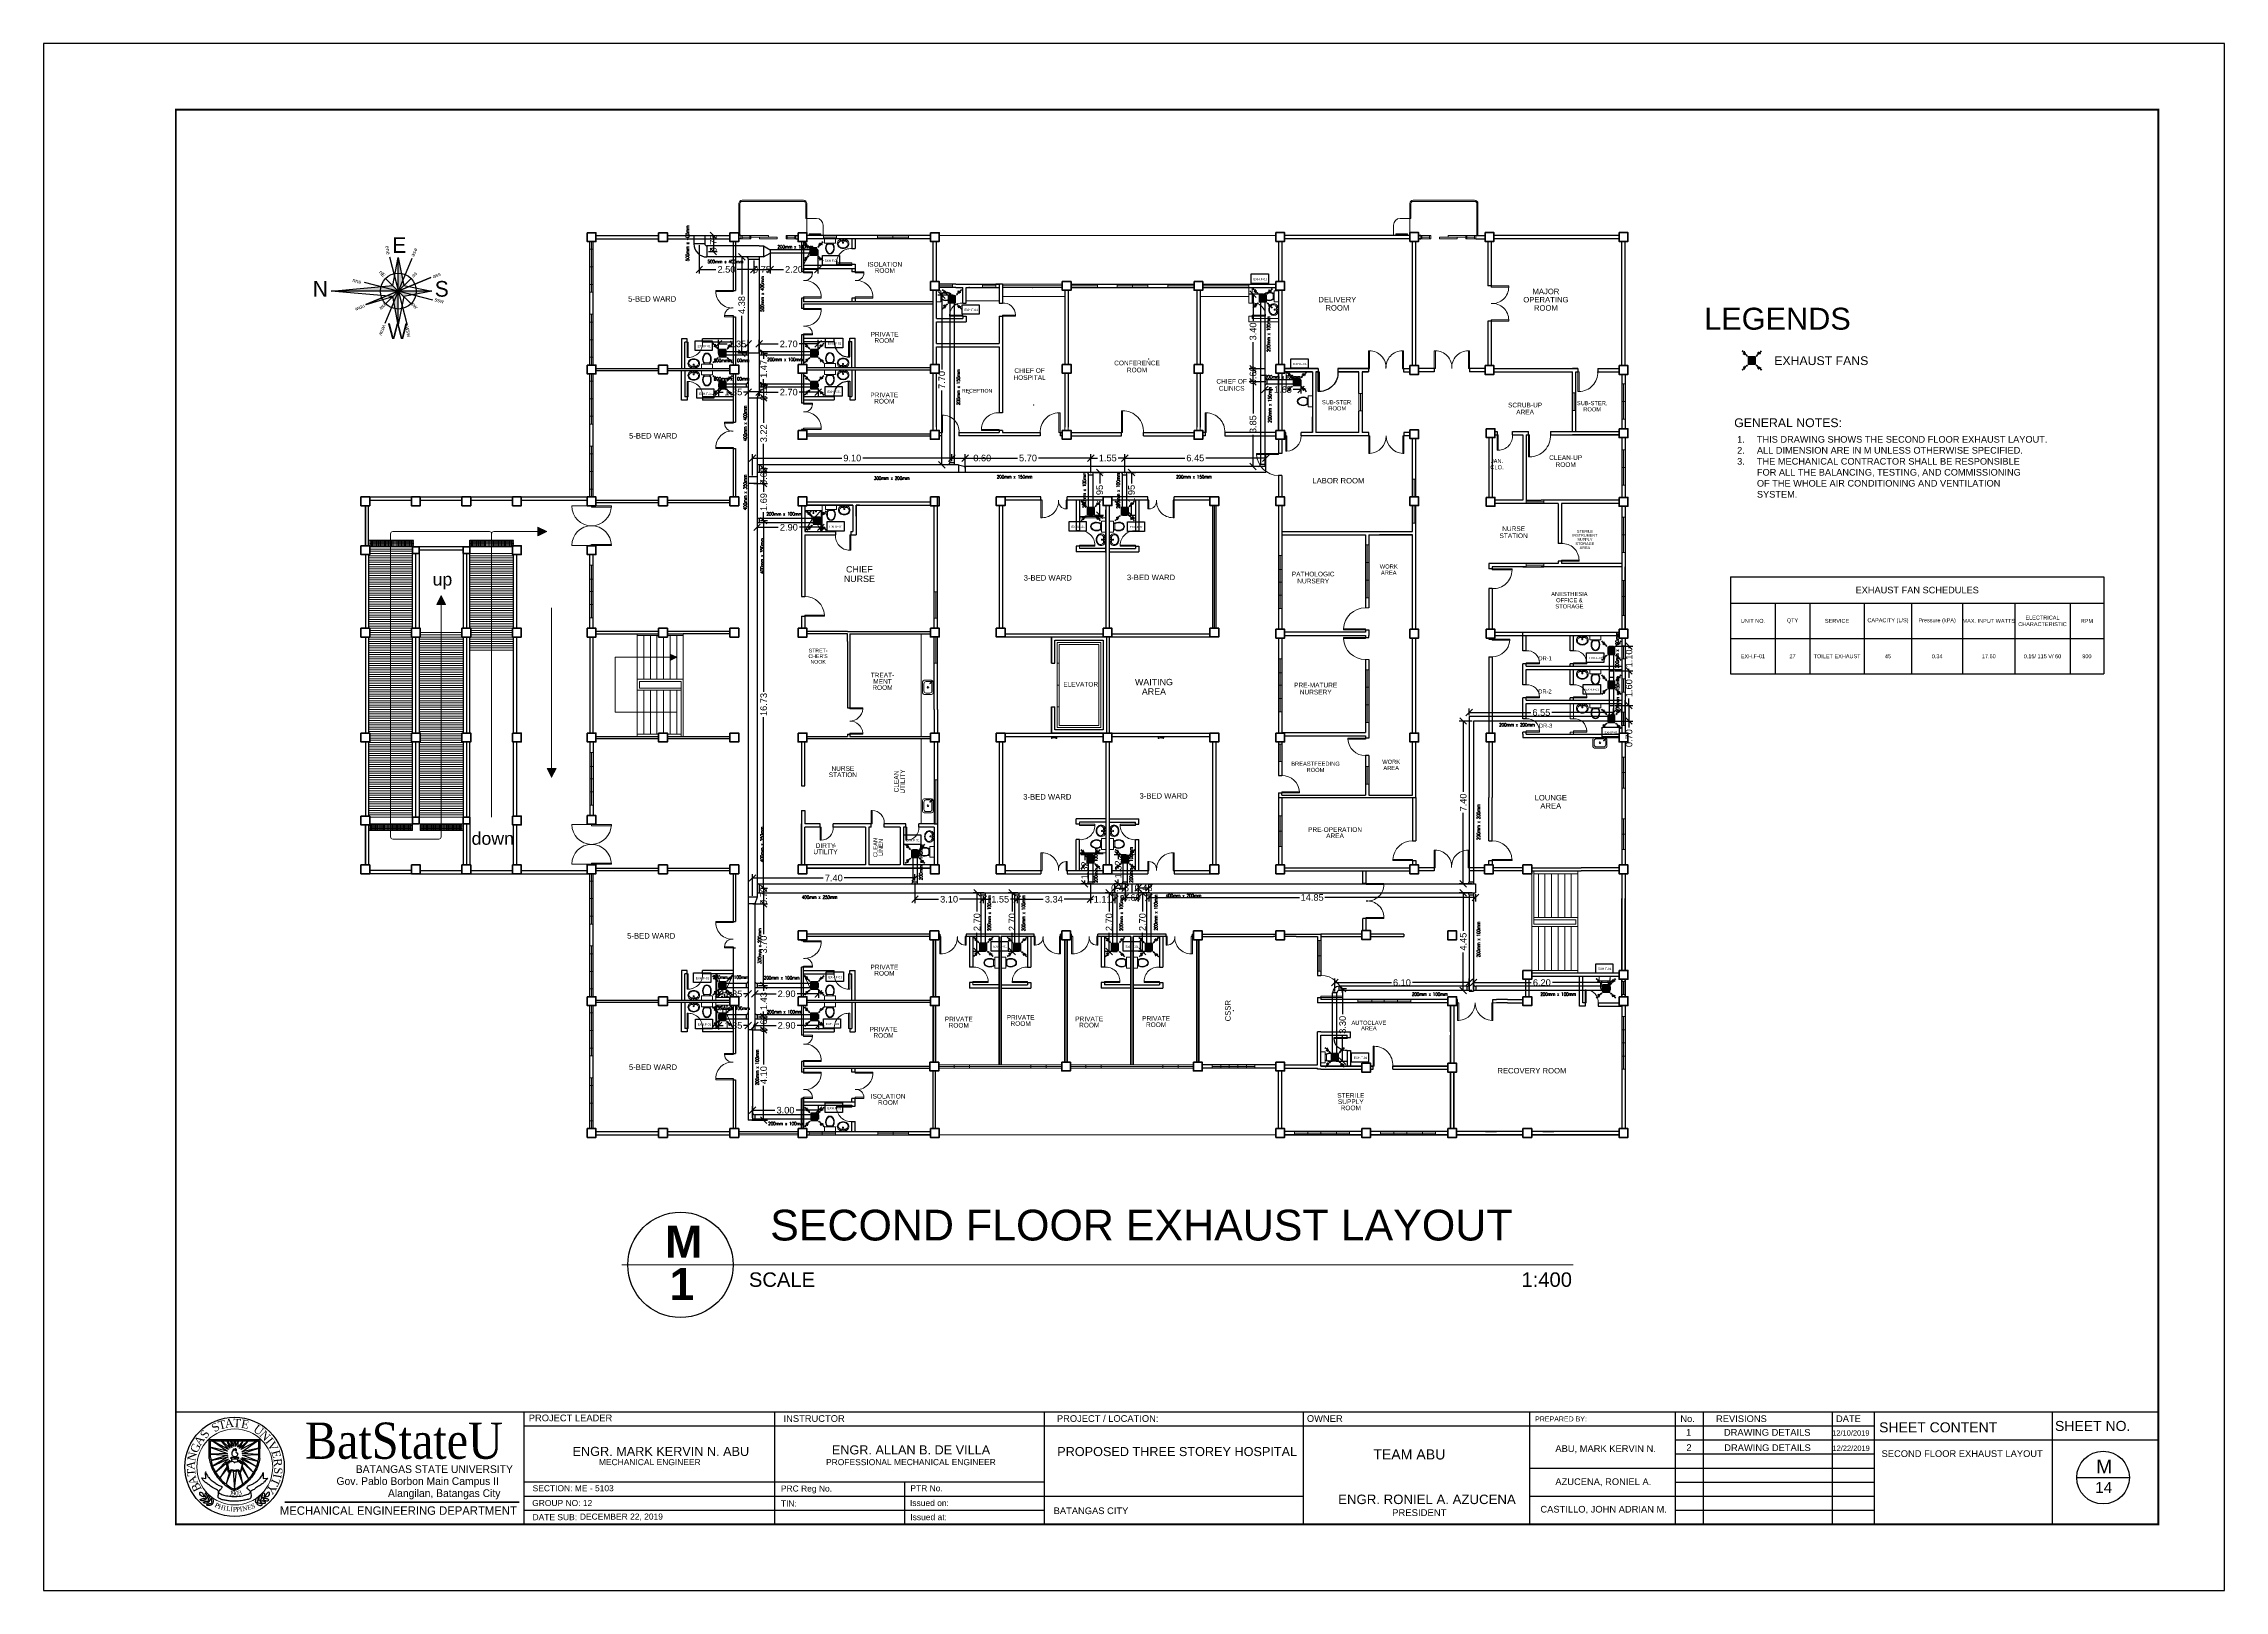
# Model space of a CAD drawing. Header units: millimetres. Extents: x 116 to 538, y 77 to 149.
# Drawn here: x 225.2 to 324.5, y 78.5 to 148.9 of the extents above; entities that cross this region are included whole.
import ezdxf
from ezdxf.enums import TextEntityAlignment as Align

# ---------------------------------------------------------------- set-up
doc = ezdxf.new("R2010")
doc.units = ezdxf.units.MM
doc.header["$MEASUREMENT"] = 0
for name, color, linetype in [('.1', 1, 'Continuous'), ('AIR', 7, 'Continuous'), ('AIR-00', 8, 'Continuous'), ('AIR-03', 30, 'Continuous'), ('dimen', 7, 'Continuous'), ('ducting label', 7, 'Continuous'), ('exhaust', 7, 'Continuous'), ('label', 7, 'Continuous'), ('Legends', 7, 'Continuous'), ('PATHS', 7, 'Continuous'), ('template', 7, 'Continuous')]:
    doc.layers.add(name, color=color, linetype=linetype)
doc.styles.add('Arch-Dim', font='simplex.shx', dxfattribs={"width": 0.75})
doc.styles.add('arial', font='arial.ttf')
doc.styles.add('CGOTHIC', font='GOTHIC.TTF')
doc.styles.add('GARAMOND', font='GARA.TTF')
doc.styles.get("Standard").update_dxf_attribs({"font": 'arial.ttf'})
doc.styles.add('SWISSLT175', font='swissl.ttf', dxfattribs={"height": 0.175})
doc.dimstyles.new('Copy of dimension', dxfattribs={"dimtxt": 0.3, "dimasz": 0.3, "dimexe": 0.18, "dimexo": 0.0625, "dimgap": 0.09, "dimtad": 0, "dimzin": 0, "dimdsep": 46, "dimtxsty": 'Standard', "dimblk": 'OBLIQUE', "dimcen": 0.09, "dimclrd": 256, "dimclre": 256, "dimclrt": 256, "dimadec": 0, "dimazin": 0, "dimtfac": 1, "dimtofl": 0, "dimtmove": 0, "dimatfit": 3, "dimldrblk": 'OBLIQUE', "dimfxl": 1, "dimtolj": 1, "dimtzin": 0, "dimarcsym": 0})

# ---------------------------------------------------------------- blocks, each defined once
blk = doc.blocks.new('dr 900')
at = {"ltscale": 0.03}
blk.add_lwpolyline([(0, 0), (0.05, 0), (0.05, 0.9), (0, 0.9)], close=True, dxfattribs=at)
blk.add_arc((0.05, 0.049), 0.851, 356.72685, 90, dxfattribs=at)
blk = doc.blocks.new('door-.60m')
at = {"ltscale": 0.03}
blk.add_lwpolyline([(0, 0), (0.05, 0), (0.05, 0.6), (0, 0.6)], close=True, dxfattribs=at)
blk.add_arc((0.05, 0.048), 0.552, 355.02089, 90, dxfattribs=at)
blk = doc.blocks.new('dr 700')
at = {"ltscale": 0.03}
blk.add_lwpolyline([(0, 0), (0.05, 0), (0.05, 0.7), (0, 0.7)], close=True, dxfattribs=at)
blk.add_arc((0.05, 0.048), 0.652, 355.75781, 90, dxfattribs=at)
blk = doc.blocks.new('GRILL-C-IN')
at = {"layer": 'AIR-00', "color": 7, "ltscale": 3}
for p, q in [((-0.62, 0.6), (-0.67, 0.65)), ((-0.6, 0.62), (-0.65, 0.67)), ((-0.64, 0.64), (-0.3, 0.3)), ((0.64, 0.64), (0.3, 0.3)), ((0.6, 0.62), (0.65, 0.67)), ((0.62, 0.6), (0.67, 0.65)), ((-0.62, -0.6), (-0.67, -0.65)), ((-0.6, -0.62), (-0.65, -0.67)), ((-0.64, -0.64), (-0.3, -0.3)), ((0.64, -0.64), (0.3, -0.3)), ((0.6, -0.62), (0.65, -0.67)), ((0.62, -0.6), (0.67, -0.65))]:
    blk.add_line(p, q, dxfattribs=at)
at = {"layer": 'AIR-00', "color": 7}
for p, q in [((-0.19, 0.19), (0.19, -0.19)), ((0.19, 0.19), (-0.19, -0.19))]:
    blk.add_line(p, q, dxfattribs=at)
at = {"layer": 'AIR-00', "color": 7, "ltscale": 3}
for points in [[(-0.36, 0.39), (-0.39, 0.36), (-0.3, 0.3)], [(0.39, 0.36), (0.36, 0.39), (0.3, 0.3)], [(-0.36, -0.39), (-0.39, -0.36), (-0.3, -0.3)], [(0.39, -0.36), (0.36, -0.39), (0.3, -0.3)]]:
    blk.add_lwpolyline(points, close=True, dxfattribs=at)
at = {"layer": 'AIR-00', "color": 7}
for points in [[(-0.19, -0.19), (0.19, -0.19), (0.19, 0.19), (-0.19, 0.19)], [(-0.12, -0.12), (0.12, -0.12), (0.12, 0.12), (-0.12, 0.12)], [(-0.06, -0.06), (0.06, -0.06), (0.06, 0.06), (-0.06, 0.06)]]:
    blk.add_lwpolyline(points, close=True, dxfattribs=at)
at = {"layer": 'AIR-00', "color": 7, "ltscale": 3}
for points in [[(-0.44, 0.44), (-0.51, 0.4), (-0.43, 0.51), (-0.57, 0.43), (-0.48, 0.6), (-0.56, 0.56)], [(0.44, 0.44), (0.4, 0.51), (0.51, 0.43), (0.43, 0.57), (0.6, 0.48), (0.56, 0.56)], [(-0.44, -0.44), (-0.51, -0.4), (-0.43, -0.51), (-0.57, -0.43), (-0.48, -0.6), (-0.56, -0.56)], [(0.44, -0.44), (0.4, -0.51), (0.51, -0.43), (0.43, -0.57), (0.6, -0.48), (0.56, -0.56)]]:
    blk.add_spline(points, degree=3, dxfattribs=at)
for points in [[(-0.3, 0.3), (-0.36, 0.39), (-0.39, 0.36)], [(0.3, 0.3), (0.39, 0.36), (0.36, 0.39)], [(-0.3, -0.3), (-0.36, -0.39), (-0.39, -0.36)], [(0.3, -0.3), (0.39, -0.36), (0.36, -0.39)]]:
    blk.add_solid(points, dxfattribs=at)
at = {"layer": 'AIR-03', "color": 7}
blk.add_lwpolyline([(-0.25, -0.25), (0.25, -0.25), (0.25, 0.25), (-0.25, 0.25)], close=True, dxfattribs=at)
blk = doc.blocks.new('_Oblique')
at = {"color": 0, "linetype": 'ByBlock', "lineweight": -2}
blk.add_line((-0.5, -0.5), (0.5, 0.5), dxfattribs=at)
blk = doc.blocks.new('*D45')
at = {"layer": 'Defpoints', "color": 0, "transparency": 16777216}
for p in [(255.303, 140.16), (255.403, 139.432), (255.692, 139.432)]:
    blk.add_point(p, dxfattribs=at)
at = {"layer": 'dimen', "lineweight": -2, "transparency": 16777216}
for p, q in [((255.365, 140.16), (255.872, 140.16)), ((255.692, 140.16), (255.692, 139.432)), ((255.465, 139.432), (255.872, 139.432))]:
    blk.add_line(p, q, dxfattribs=at)
at = {"layer": 'dimen', "lineweight": -2, "transparency": 16777216, "xscale": 0.3, "yscale": 0.3, "zscale": 0.3}
for p, rotation in [((255.692, 140.16), 90), ((255.692, 139.432), 270)]:
    blk.add_blockref('_Oblique', p, dxfattribs=dict(at, rotation=rotation))
at = {"layer": 'dimen', "transparency": 16777216, "insert": (255.692, 139.796), "char_height": 0.3, "attachment_point": 5, "rotation": 90}
blk.add_mtext('\\A1;0.75', dxfattribs=at)
blk = doc.blocks.new('*D46')
at = {"layer": 'Defpoints', "color": 0, "transparency": 16777216}
for p in [(255.053, 139.782), (257.53, 139.082), (257.53, 138.615)]:
    blk.add_point(p, dxfattribs=at)
at = {"layer": 'dimen', "lineweight": -2, "transparency": 16777216}
for p, q in [((255.053, 139.72), (255.053, 138.435)), ((257.53, 139.02), (257.53, 138.435)), ((255.053, 138.615), (255.809, 138.615)), ((257.53, 138.615), (256.773, 138.615))]:
    blk.add_line(p, q, dxfattribs=at)
at = {"layer": 'dimen', "lineweight": -2, "transparency": 16777216, "xscale": 0.3, "yscale": 0.3, "zscale": 0.3, "rotation": 180}
blk.add_blockref('_Oblique', (255.053, 138.615), dxfattribs=at)
at = {"layer": 'dimen', "lineweight": -2, "transparency": 16777216, "xscale": 0.3, "yscale": 0.3, "zscale": 0.3}
blk.add_blockref('_Oblique', (257.53, 138.615), dxfattribs=at)
at = {"layer": 'dimen', "transparency": 16777216, "insert": (256.291, 138.615), "char_height": 0.3, "attachment_point": 5}
blk.add_mtext('\\A1;2.50', dxfattribs=at)
blk = doc.blocks.new('*D47')
at = {"layer": 'Defpoints', "color": 0, "transparency": 16777216}
for p in [(257.53, 139.082), (258.28, 139.432), (258.28, 138.615)]:
    blk.add_point(p, dxfattribs=at)
at = {"layer": 'dimen', "lineweight": -2, "transparency": 16777216}
for p, q in [((257.53, 139.02), (257.53, 138.435)), ((258.28, 139.37), (258.28, 138.435)), ((257.53, 138.615), (258.28, 138.615))]:
    blk.add_line(p, q, dxfattribs=at)
at = {"layer": 'dimen', "lineweight": -2, "transparency": 16777216, "xscale": 0.3, "yscale": 0.3, "zscale": 0.3, "rotation": 180}
blk.add_blockref('_Oblique', (257.53, 138.615), dxfattribs=at)
at = {"layer": 'dimen', "lineweight": -2, "transparency": 16777216, "xscale": 0.3, "yscale": 0.3, "zscale": 0.3}
blk.add_blockref('_Oblique', (258.28, 138.615), dxfattribs=at)
at = {"layer": 'dimen', "transparency": 16777216, "insert": (257.905, 138.615), "char_height": 0.3, "attachment_point": 5}
blk.add_mtext('\\A1;0.75', dxfattribs=at)
blk = doc.blocks.new('*D48')
at = {"layer": 'Defpoints', "color": 0, "transparency": 16777216}
for p in [(258.28, 139.432), (260.45, 139.432), (260.45, 138.615)]:
    blk.add_point(p, dxfattribs=at)
at = {"layer": 'dimen', "lineweight": -2, "transparency": 16777216}
for p, q in [((258.28, 139.37), (258.28, 138.435)), ((260.45, 139.37), (260.45, 138.435)), ((258.28, 138.615), (258.883, 138.615)), ((260.45, 138.615), (259.846, 138.615))]:
    blk.add_line(p, q, dxfattribs=at)
at = {"layer": 'dimen', "lineweight": -2, "transparency": 16777216, "xscale": 0.3, "yscale": 0.3, "zscale": 0.3, "rotation": 180}
blk.add_blockref('_Oblique', (258.28, 138.615), dxfattribs=at)
at = {"layer": 'dimen', "lineweight": -2, "transparency": 16777216, "xscale": 0.3, "yscale": 0.3, "zscale": 0.3}
blk.add_blockref('_Oblique', (260.45, 138.615), dxfattribs=at)
at = {"layer": 'dimen', "transparency": 16777216, "insert": (259.365, 138.615), "char_height": 0.3, "attachment_point": 5}
blk.add_mtext('\\A1;2.20', dxfattribs=at)
blk = doc.blocks.new('*D49')
at = {"layer": 'Defpoints', "color": 0, "transparency": 16777216}
for p in [(257.78, 139.182), (256.986, 134.806), (257.88, 134.806)]:
    blk.add_point(p, dxfattribs=at)
at = {"layer": 'dimen', "lineweight": -2, "transparency": 16777216}
for p, q in [((257.717, 139.182), (256.806, 139.182)), ((256.986, 139.182), (256.986, 137.48)), ((256.986, 134.806), (256.986, 136.508)), ((257.817, 134.806), (256.806, 134.806))]:
    blk.add_line(p, q, dxfattribs=at)
at = {"layer": 'dimen', "lineweight": -2, "transparency": 16777216, "xscale": 0.3, "yscale": 0.3, "zscale": 0.3}
for p, rotation in [((256.986, 139.182), 90), ((256.986, 134.806), 270)]:
    blk.add_blockref('_Oblique', p, dxfattribs=dict(at, rotation=rotation))
at = {"layer": 'dimen', "transparency": 16777216, "insert": (256.986, 136.994), "char_height": 0.3, "attachment_point": 5, "rotation": 90}
blk.add_mtext('\\A1;4.38', dxfattribs=at)
blk = doc.blocks.new('*D50')
at = {"layer": 'Defpoints', "color": 0, "transparency": 16777216}
for p in [(255.927, 135.224), (255.927, 134.731), (257.28, 134.731)]:
    blk.add_point(p, dxfattribs=at)
at = {"layer": 'dimen', "lineweight": -2, "transparency": 16777216}
for p, q in [((255.927, 134.794), (255.927, 135.404)), ((255.927, 135.224), (256.316, 135.224)), ((257.28, 135.224), (257.249, 135.224)), ((257.28, 134.794), (257.28, 135.404))]:
    blk.add_line(p, q, dxfattribs=at)
at = {"layer": 'dimen', "lineweight": -2, "transparency": 16777216, "xscale": 0.3, "yscale": 0.3, "zscale": 0.3, "rotation": 180}
blk.add_blockref('_Oblique', (255.927, 135.224), dxfattribs=at)
at = {"layer": 'dimen', "lineweight": -2, "transparency": 16777216, "xscale": 0.3, "yscale": 0.3, "zscale": 0.3}
blk.add_blockref('_Oblique', (257.28, 135.224), dxfattribs=at)
at = {"layer": 'dimen', "transparency": 16777216, "insert": (256.782, 135.224), "char_height": 0.3, "attachment_point": 5}
blk.add_mtext('\\A1;1.35', dxfattribs=at)
blk = doc.blocks.new('*D51')
at = {"layer": 'Defpoints', "color": 0, "transparency": 16777216}
for p in [(260.466, 135.224), (257.78, 134.731), (260.466, 134.731)]:
    blk.add_point(p, dxfattribs=at)
at = {"layer": 'dimen', "lineweight": -2, "transparency": 16777216}
for p, q in [((257.78, 134.794), (257.78, 135.404)), ((257.78, 135.224), (258.641, 135.224)), ((260.466, 135.224), (259.604, 135.224)), ((260.466, 134.794), (260.466, 135.404))]:
    blk.add_line(p, q, dxfattribs=at)
at = {"layer": 'dimen', "lineweight": -2, "transparency": 16777216, "xscale": 0.3, "yscale": 0.3, "zscale": 0.3, "rotation": 180}
blk.add_blockref('_Oblique', (257.78, 135.224), dxfattribs=at)
at = {"layer": 'dimen', "lineweight": -2, "transparency": 16777216, "xscale": 0.3, "yscale": 0.3, "zscale": 0.3}
blk.add_blockref('_Oblique', (260.466, 135.224), dxfattribs=at)
at = {"layer": 'dimen', "transparency": 16777216, "insert": (259.123, 135.224), "char_height": 0.3, "attachment_point": 5}
blk.add_mtext('\\A1;2.70', dxfattribs=at)
blk = doc.blocks.new('*D52')
at = {"layer": 'Defpoints', "color": 0, "transparency": 16777216}
for p in [(255.927, 133.265), (255.927, 133.034), (257.28, 133.265)]:
    blk.add_point(p, dxfattribs=at)
at = {"layer": 'dimen', "lineweight": -2, "transparency": 16777216}
for p, q in [((255.927, 133.202), (255.927, 132.854)), ((255.927, 133.034), (256.137, 133.034)), ((257.28, 133.034), (257.07, 133.034)), ((257.28, 133.202), (257.28, 132.854))]:
    blk.add_line(p, q, dxfattribs=at)
at = {"layer": 'dimen', "lineweight": -2, "transparency": 16777216, "xscale": 0.3, "yscale": 0.3, "zscale": 0.3, "rotation": 180}
blk.add_blockref('_Oblique', (255.927, 133.034), dxfattribs=at)
at = {"layer": 'dimen', "lineweight": -2, "transparency": 16777216, "xscale": 0.3, "yscale": 0.3, "zscale": 0.3}
blk.add_blockref('_Oblique', (257.28, 133.034), dxfattribs=at)
at = {"layer": 'dimen', "transparency": 16777216, "insert": (256.603, 133.034), "char_height": 0.3, "attachment_point": 5}
blk.add_mtext('\\A1;1.35', dxfattribs=at)
blk = doc.blocks.new('*D53')
at = {"layer": 'Defpoints', "color": 0, "transparency": 16777216}
for p in [(257.78, 133.265), (260.466, 133.265), (260.466, 133.028)]:
    blk.add_point(p, dxfattribs=at)
at = {"layer": 'dimen', "lineweight": -2, "transparency": 16777216}
for p, q in [((257.78, 133.202), (257.78, 132.848)), ((260.466, 133.202), (260.466, 132.848)), ((257.78, 133.028), (258.641, 133.028)), ((260.466, 133.028), (259.604, 133.028))]:
    blk.add_line(p, q, dxfattribs=at)
at = {"layer": 'dimen', "lineweight": -2, "transparency": 16777216, "xscale": 0.3, "yscale": 0.3, "zscale": 0.3, "rotation": 180}
blk.add_blockref('_Oblique', (257.78, 133.028), dxfattribs=at)
at = {"layer": 'dimen', "lineweight": -2, "transparency": 16777216, "xscale": 0.3, "yscale": 0.3, "zscale": 0.3}
blk.add_blockref('_Oblique', (260.466, 133.028), dxfattribs=at)
at = {"layer": 'dimen', "transparency": 16777216, "insert": (259.123, 133.028), "char_height": 0.3, "attachment_point": 5}
blk.add_mtext('\\A1;2.70', dxfattribs=at)
blk = doc.blocks.new('*D54')
at = {"layer": 'Defpoints', "color": 0, "transparency": 16777216}
for p in [(257.88, 134.806), (257.88, 133.34), (257.983, 133.34)]:
    blk.add_point(p, dxfattribs=at)
at = {"layer": 'dimen', "lineweight": -2, "transparency": 16777216}
for p, q in [((257.942, 134.806), (258.163, 134.806)), ((257.983, 134.806), (257.983, 134.549)), ((257.942, 133.34), (258.163, 133.34)), ((257.983, 133.34), (257.983, 133.618))]:
    blk.add_line(p, q, dxfattribs=at)
at = {"layer": 'dimen', "lineweight": -2, "transparency": 16777216, "xscale": 0.3, "yscale": 0.3, "zscale": 0.3}
for p, rotation in [((257.983, 134.806), 90), ((257.983, 133.34), 270)]:
    blk.add_blockref('_Oblique', p, dxfattribs=dict(at, rotation=rotation))
at = {"layer": 'dimen', "transparency": 16777216, "insert": (257.983, 134.084), "char_height": 0.3, "attachment_point": 5, "rotation": 90}
blk.add_mtext('\\A1;1.47', dxfattribs=at)
blk = doc.blocks.new('*D55')
at = {"layer": 'Defpoints', "color": 0, "transparency": 16777216}
for p in [(257.88, 133.34), (257.48, 132.765), (257.983, 132.765)]:
    blk.add_point(p, dxfattribs=at)
at = {"layer": 'dimen', "lineweight": -2, "transparency": 16777216}
for p, q in [((257.942, 133.34), (258.163, 133.34)), ((257.983, 133.34), (257.983, 132.765)), ((257.542, 132.765), (258.163, 132.765))]:
    blk.add_line(p, q, dxfattribs=at)
at = {"layer": 'dimen', "lineweight": -2, "transparency": 16777216, "xscale": 0.3, "yscale": 0.3, "zscale": 0.3}
for p, rotation in [((257.983, 133.34), 90), ((257.983, 132.765), 270)]:
    blk.add_blockref('_Oblique', p, dxfattribs=dict(at, rotation=rotation))
at = {"layer": 'dimen', "transparency": 16777216, "insert": (257.983, 133.052), "char_height": 0.3, "attachment_point": 5, "rotation": 90}
blk.add_mtext('\\A1;0.58', dxfattribs=at)
blk = doc.blocks.new('*D56')
at = {"layer": 'Defpoints', "color": 0, "transparency": 16777216}
for p in [(257.48, 132.765), (257.78, 129.548), (257.983, 129.548)]:
    blk.add_point(p, dxfattribs=at)
at = {"layer": 'dimen', "lineweight": -2, "transparency": 16777216}
for p, q in [((257.542, 132.765), (258.163, 132.765)), ((257.983, 132.765), (257.983, 131.634)), ((257.983, 129.548), (257.983, 130.678)), ((257.842, 129.548), (258.163, 129.548))]:
    blk.add_line(p, q, dxfattribs=at)
at = {"layer": 'dimen', "lineweight": -2, "transparency": 16777216, "xscale": 0.3, "yscale": 0.3, "zscale": 0.3}
for p, rotation in [((257.983, 132.765), 90), ((257.983, 129.548), 270)]:
    blk.add_blockref('_Oblique', p, dxfattribs=dict(at, rotation=rotation))
at = {"layer": 'dimen', "transparency": 16777216, "insert": (257.983, 131.156), "char_height": 0.3, "attachment_point": 5, "rotation": 90}
blk.add_mtext('\\A1;3.22', dxfattribs=at)
blk = doc.blocks.new('*D57')
at = {"layer": 'Defpoints', "color": 0, "transparency": 16777216}
for p in [(257.78, 129.548), (257.48, 128.873), (257.983, 128.873)]:
    blk.add_point(p, dxfattribs=at)
at = {"layer": 'dimen', "lineweight": -2, "transparency": 16777216}
for p, q in [((257.842, 129.548), (258.163, 129.548)), ((257.983, 129.548), (257.983, 128.873)), ((257.542, 128.873), (258.163, 128.873))]:
    blk.add_line(p, q, dxfattribs=at)
at = {"layer": 'dimen', "lineweight": -2, "transparency": 16777216, "xscale": 0.3, "yscale": 0.3, "zscale": 0.3}
for p, rotation in [((257.983, 129.548), 90), ((257.983, 128.873), 270)]:
    blk.add_blockref('_Oblique', p, dxfattribs=dict(at, rotation=rotation))
at = {"layer": 'dimen', "transparency": 16777216, "insert": (257.983, 129.211), "char_height": 0.3, "attachment_point": 5, "rotation": 90}
blk.add_mtext('\\A1;0.68', dxfattribs=at)
blk = doc.blocks.new('*D58')
at = {"layer": 'Defpoints', "color": 0, "transparency": 16777216}
for p in [(257.48, 128.873), (257.78, 127.18), (257.983, 127.18)]:
    blk.add_point(p, dxfattribs=at)
at = {"layer": 'dimen', "lineweight": -2, "transparency": 16777216}
for p, q in [((257.542, 128.873), (258.163, 128.873)), ((257.983, 128.873), (257.983, 128.492)), ((257.842, 127.18), (258.163, 127.18)), ((257.983, 127.18), (257.983, 127.561))]:
    blk.add_line(p, q, dxfattribs=at)
at = {"layer": 'dimen', "lineweight": -2, "transparency": 16777216, "xscale": 0.3, "yscale": 0.3, "zscale": 0.3}
for p, rotation in [((257.983, 128.873), 90), ((257.983, 127.18), 270)]:
    blk.add_blockref('_Oblique', p, dxfattribs=dict(at, rotation=rotation))
at = {"layer": 'dimen', "transparency": 16777216, "insert": (257.983, 128.027), "char_height": 0.3, "attachment_point": 5, "rotation": 90}
blk.add_mtext('\\A1;1.69', dxfattribs=at)
blk = doc.blocks.new('*D59')
at = {"layer": 'Defpoints', "color": 0, "transparency": 16777216}
for p in [(257.78, 127.18), (257.78, 110.447), (257.983, 110.447)]:
    blk.add_point(p, dxfattribs=at)
at = {"layer": 'dimen', "lineweight": -2, "transparency": 16777216}
for p, q in [((257.842, 127.18), (258.163, 127.18)), ((257.983, 127.18), (257.983, 119.396)), ((257.983, 110.447), (257.983, 118.232)), ((257.842, 110.447), (258.163, 110.447))]:
    blk.add_line(p, q, dxfattribs=at)
at = {"layer": 'dimen', "lineweight": -2, "transparency": 16777216, "xscale": 0.3, "yscale": 0.3, "zscale": 0.3}
for p, rotation in [((257.983, 127.18), 90), ((257.983, 110.447), 270)]:
    blk.add_blockref('_Oblique', p, dxfattribs=dict(at, rotation=rotation))
at = {"layer": 'dimen', "transparency": 16777216, "insert": (257.983, 118.814), "char_height": 0.3, "attachment_point": 5, "rotation": 90}
blk.add_mtext('\\A1;16.73', dxfattribs=at)
blk = doc.blocks.new('*D60')
at = {"layer": 'Defpoints', "color": 0, "transparency": 16777216}
for p in [(257.68, 127.08), (260.58, 127.08), (260.58, 126.878)]:
    blk.add_point(p, dxfattribs=at)
at = {"layer": 'dimen', "lineweight": -2, "transparency": 16777216}
for p, q in [((257.68, 127.018), (257.68, 126.698)), ((257.68, 126.878), (258.648, 126.878)), ((260.58, 126.878), (259.611, 126.878)), ((260.58, 127.018), (260.58, 126.698))]:
    blk.add_line(p, q, dxfattribs=at)
at = {"layer": 'dimen', "lineweight": -2, "transparency": 16777216, "xscale": 0.3, "yscale": 0.3, "zscale": 0.3, "rotation": 180}
blk.add_blockref('_Oblique', (257.68, 126.878), dxfattribs=at)
at = {"layer": 'dimen', "lineweight": -2, "transparency": 16777216, "xscale": 0.3, "yscale": 0.3, "zscale": 0.3}
blk.add_blockref('_Oblique', (260.58, 126.878), dxfattribs=at)
at = {"layer": 'dimen', "transparency": 16777216, "insert": (259.13, 126.878), "char_height": 0.3, "attachment_point": 5}
blk.add_mtext('\\A1;2.90', dxfattribs=at)
blk = doc.blocks.new('*D61')
at = {"layer": 'Defpoints', "color": 0, "transparency": 16777216}
for p in [(257.78, 110.447), (257.43, 109.747), (257.983, 109.747)]:
    blk.add_point(p, dxfattribs=at)
at = {"layer": 'dimen', "lineweight": -2, "transparency": 16777216}
for p, q in [((257.842, 110.447), (258.163, 110.447)), ((257.983, 110.447), (257.983, 109.747)), ((257.492, 109.747), (258.163, 109.747))]:
    blk.add_line(p, q, dxfattribs=at)
at = {"layer": 'dimen', "lineweight": -2, "transparency": 16777216, "xscale": 0.3, "yscale": 0.3, "zscale": 0.3}
for p, rotation in [((257.983, 110.447), 90), ((257.983, 109.747), 270)]:
    blk.add_blockref('_Oblique', p, dxfattribs=dict(at, rotation=rotation))
at = {"layer": 'dimen', "transparency": 16777216, "insert": (257.983, 110.097), "char_height": 0.3, "attachment_point": 5, "rotation": 90}
blk.add_mtext('\\A1;0.70', dxfattribs=at)
blk = doc.blocks.new('*D62')
at = {"layer": 'Defpoints', "color": 0, "transparency": 16777216}
for p in [(257.43, 109.747), (257.68, 106.026), (257.983, 106.026)]:
    blk.add_point(p, dxfattribs=at)
at = {"layer": 'dimen', "lineweight": -2, "transparency": 16777216}
for p, q in [((257.492, 109.747), (258.163, 109.747)), ((257.983, 109.747), (257.983, 108.366)), ((257.983, 106.026), (257.983, 107.408)), ((257.742, 106.026), (258.163, 106.026))]:
    blk.add_line(p, q, dxfattribs=at)
at = {"layer": 'dimen', "lineweight": -2, "transparency": 16777216, "xscale": 0.3, "yscale": 0.3, "zscale": 0.3}
for p, rotation in [((257.983, 109.747), 90), ((257.983, 106.026), 270)]:
    blk.add_blockref('_Oblique', p, dxfattribs=dict(at, rotation=rotation))
at = {"layer": 'dimen', "transparency": 16777216, "insert": (257.983, 107.887), "char_height": 0.3, "attachment_point": 5, "rotation": 90}
blk.add_mtext('\\A1;3.70', dxfattribs=at)
blk = doc.blocks.new('*D63')
at = {"layer": 'Defpoints', "color": 0, "transparency": 16777216}
for p in [(257.68, 106.026), (257.68, 104.6), (257.983, 104.6)]:
    blk.add_point(p, dxfattribs=at)
at = {"layer": 'dimen', "lineweight": -2, "transparency": 16777216}
for p, q in [((257.742, 106.026), (258.163, 106.026)), ((257.983, 106.026), (257.983, 105.779)), ((257.742, 104.6), (258.163, 104.6)), ((257.983, 104.6), (257.983, 104.848))]:
    blk.add_line(p, q, dxfattribs=at)
at = {"layer": 'dimen', "lineweight": -2, "transparency": 16777216, "xscale": 0.3, "yscale": 0.3, "zscale": 0.3}
for p, rotation in [((257.983, 106.026), 90), ((257.983, 104.6), 270)]:
    blk.add_blockref('_Oblique', p, dxfattribs=dict(at, rotation=rotation))
at = {"layer": 'dimen', "transparency": 16777216, "insert": (257.983, 105.313), "char_height": 0.3, "attachment_point": 5, "rotation": 90}
blk.add_mtext('\\A1;1.43', dxfattribs=at)
blk = doc.blocks.new('*D64')
at = {"layer": 'Defpoints', "color": 0, "transparency": 16777216}
for p in [(255.926, 105.926), (255.926, 105.644), (257.28, 105.926)]:
    blk.add_point(p, dxfattribs=at)
at = {"layer": 'dimen', "lineweight": -2, "transparency": 16777216}
for p, q in [((255.926, 105.864), (255.926, 105.464)), ((255.926, 105.644), (256.136, 105.644)), ((257.28, 105.644), (257.07, 105.644)), ((257.28, 105.864), (257.28, 105.464))]:
    blk.add_line(p, q, dxfattribs=at)
at = {"layer": 'dimen', "lineweight": -2, "transparency": 16777216, "xscale": 0.3, "yscale": 0.3, "zscale": 0.3, "rotation": 180}
blk.add_blockref('_Oblique', (255.926, 105.644), dxfattribs=at)
at = {"layer": 'dimen', "lineweight": -2, "transparency": 16777216, "xscale": 0.3, "yscale": 0.3, "zscale": 0.3}
blk.add_blockref('_Oblique', (257.28, 105.644), dxfattribs=at)
at = {"layer": 'dimen', "transparency": 16777216, "insert": (256.603, 105.644), "char_height": 0.3, "attachment_point": 5}
blk.add_mtext('\\A1;1.35', dxfattribs=at)
blk = doc.blocks.new('*D65')
at = {"layer": 'Defpoints', "color": 0, "transparency": 16777216}
for p in [(255.926, 104.5), (257.28, 104.5), (255.926, 104.207)]:
    blk.add_point(p, dxfattribs=at)
at = {"layer": 'dimen', "lineweight": -2, "transparency": 16777216}
for p, q in [((255.926, 104.437), (255.926, 104.027)), ((257.28, 104.437), (257.28, 104.027)), ((255.926, 104.207), (256.138, 104.207)), ((257.28, 104.207), (257.072, 104.207))]:
    blk.add_line(p, q, dxfattribs=at)
at = {"layer": 'dimen', "lineweight": -2, "transparency": 16777216, "xscale": 0.3, "yscale": 0.3, "zscale": 0.3, "rotation": 180}
blk.add_blockref('_Oblique', (255.926, 104.207), dxfattribs=at)
at = {"layer": 'dimen', "lineweight": -2, "transparency": 16777216, "xscale": 0.3, "yscale": 0.3, "zscale": 0.3}
blk.add_blockref('_Oblique', (257.28, 104.207), dxfattribs=at)
at = {"layer": 'dimen', "transparency": 16777216, "insert": (256.605, 104.207), "char_height": 0.3, "attachment_point": 5}
blk.add_mtext('\\A1;1.35', dxfattribs=at)
blk = doc.blocks.new('*D66')
at = {"layer": 'Defpoints', "color": 0, "transparency": 16777216}
for p in [(257.58, 105.926), (260.477, 105.926), (260.477, 105.644)]:
    blk.add_point(p, dxfattribs=at)
at = {"layer": 'dimen', "lineweight": -2, "transparency": 16777216}
for p, q in [((257.58, 105.864), (257.58, 105.464)), ((257.58, 105.644), (258.547, 105.644)), ((260.477, 105.644), (259.51, 105.644)), ((260.477, 105.864), (260.477, 105.464))]:
    blk.add_line(p, q, dxfattribs=at)
at = {"layer": 'dimen', "lineweight": -2, "transparency": 16777216, "xscale": 0.3, "yscale": 0.3, "zscale": 0.3, "rotation": 180}
blk.add_blockref('_Oblique', (257.58, 105.644), dxfattribs=at)
at = {"layer": 'dimen', "lineweight": -2, "transparency": 16777216, "xscale": 0.3, "yscale": 0.3, "zscale": 0.3}
blk.add_blockref('_Oblique', (260.477, 105.644), dxfattribs=at)
at = {"layer": 'dimen', "transparency": 16777216, "insert": (259.028, 105.644), "char_height": 0.3, "attachment_point": 5}
blk.add_mtext('\\A1;2.90', dxfattribs=at)
blk = doc.blocks.new('*D67')
at = {"layer": 'Defpoints', "color": 0, "transparency": 16777216}
for p in [(257.58, 104.5), (260.477, 104.5), (260.477, 104.207)]:
    blk.add_point(p, dxfattribs=at)
at = {"layer": 'dimen', "lineweight": -2, "transparency": 16777216}
for p, q in [((257.58, 104.437), (257.58, 104.027)), ((260.477, 104.437), (260.477, 104.027)), ((257.58, 104.207), (258.547, 104.207)), ((260.477, 104.207), (259.51, 104.207))]:
    blk.add_line(p, q, dxfattribs=at)
at = {"layer": 'dimen', "lineweight": -2, "transparency": 16777216, "xscale": 0.3, "yscale": 0.3, "zscale": 0.3, "rotation": 180}
blk.add_blockref('_Oblique', (257.58, 104.207), dxfattribs=at)
at = {"layer": 'dimen', "lineweight": -2, "transparency": 16777216, "xscale": 0.3, "yscale": 0.3, "zscale": 0.3}
blk.add_blockref('_Oblique', (260.477, 104.207), dxfattribs=at)
at = {"layer": 'dimen', "transparency": 16777216, "insert": (259.028, 104.207), "char_height": 0.3, "attachment_point": 5}
blk.add_mtext('\\A1;2.90', dxfattribs=at)
blk = doc.blocks.new('*D68')
at = {"layer": 'Defpoints', "color": 0, "transparency": 16777216}
for p in [(257.68, 104.6), (257.38, 104), (257.983, 104)]:
    blk.add_point(p, dxfattribs=at)
at = {"layer": 'dimen', "lineweight": -2, "transparency": 16777216}
for p, q in [((257.742, 104.6), (258.163, 104.6)), ((257.983, 104.6), (257.983, 104)), ((257.442, 104), (258.163, 104))]:
    blk.add_line(p, q, dxfattribs=at)
at = {"layer": 'dimen', "lineweight": -2, "transparency": 16777216, "xscale": 0.3, "yscale": 0.3, "zscale": 0.3}
for p, rotation in [((257.983, 104.6), 90), ((257.983, 104), 270)]:
    blk.add_blockref('_Oblique', p, dxfattribs=dict(at, rotation=rotation))
at = {"layer": 'dimen', "transparency": 16777216, "insert": (257.983, 104.3), "char_height": 0.3, "attachment_point": 5, "rotation": 90}
blk.add_mtext('\\A1;0.60', dxfattribs=at)
blk = doc.blocks.new('*D69')
at = {"layer": 'Defpoints', "color": 0, "transparency": 16777216}
for p in [(257.38, 104), (257.38, 99.893), (257.983, 99.893)]:
    blk.add_point(p, dxfattribs=at)
at = {"layer": 'dimen', "lineweight": -2, "transparency": 16777216}
for p, q in [((257.442, 104), (258.163, 104)), ((257.983, 104), (257.983, 102.432)), ((257.983, 99.893), (257.983, 101.461)), ((257.442, 99.893), (258.163, 99.893))]:
    blk.add_line(p, q, dxfattribs=at)
at = {"layer": 'dimen', "lineweight": -2, "transparency": 16777216, "xscale": 0.3, "yscale": 0.3, "zscale": 0.3}
for p, rotation in [((257.983, 104), 90), ((257.983, 99.893), 270)]:
    blk.add_blockref('_Oblique', p, dxfattribs=dict(at, rotation=rotation))
at = {"layer": 'dimen', "transparency": 16777216, "insert": (257.983, 101.946), "char_height": 0.3, "attachment_point": 5, "rotation": 90}
blk.add_mtext('\\A1;4.10', dxfattribs=at)
blk = doc.blocks.new('*D70')
at = {"layer": 'Defpoints', "color": 0, "transparency": 16777216}
for p in [(260.475, 100.348), (257.48, 99.944), (260.475, 99.944)]:
    blk.add_point(p, dxfattribs=at)
at = {"layer": 'dimen', "lineweight": -2, "transparency": 16777216}
for p, q in [((257.48, 100.006), (257.48, 100.528)), ((257.48, 100.348), (258.498, 100.348)), ((260.475, 100.348), (259.456, 100.348)), ((260.475, 100.006), (260.475, 100.528))]:
    blk.add_line(p, q, dxfattribs=at)
at = {"layer": 'dimen', "lineweight": -2, "transparency": 16777216, "xscale": 0.3, "yscale": 0.3, "zscale": 0.3, "rotation": 180}
blk.add_blockref('_Oblique', (257.48, 100.348), dxfattribs=at)
at = {"layer": 'dimen', "lineweight": -2, "transparency": 16777216, "xscale": 0.3, "yscale": 0.3, "zscale": 0.3}
blk.add_blockref('_Oblique', (260.475, 100.348), dxfattribs=at)
at = {"layer": 'dimen', "transparency": 16777216, "insert": (258.977, 100.348), "char_height": 0.3, "attachment_point": 5}
blk.add_mtext('\\A1;3.00', dxfattribs=at)
blk = doc.blocks.new('*D71')
at = {"layer": 'Defpoints', "color": 0, "transparency": 16777216}
for p in [(257.48, 129.173), (266.555, 130.029), (266.555, 129.823)]:
    blk.add_point(p, dxfattribs=at)
at = {"layer": 'dimen', "lineweight": -2, "transparency": 16777216}
for p, q in [((257.48, 129.236), (257.48, 130.209)), ((266.555, 129.886), (266.555, 130.209)), ((257.48, 130.029), (261.538, 130.029)), ((266.555, 130.029), (262.496, 130.029))]:
    blk.add_line(p, q, dxfattribs=at)
at = {"layer": 'dimen', "lineweight": -2, "transparency": 16777216, "xscale": 0.3, "yscale": 0.3, "zscale": 0.3, "rotation": 180}
blk.add_blockref('_Oblique', (257.48, 130.029), dxfattribs=at)
at = {"layer": 'dimen', "lineweight": -2, "transparency": 16777216, "xscale": 0.3, "yscale": 0.3, "zscale": 0.3}
blk.add_blockref('_Oblique', (266.555, 130.029), dxfattribs=at)
at = {"layer": 'dimen', "transparency": 16777216, "insert": (262.017, 130.029), "char_height": 0.3, "attachment_point": 5}
blk.add_mtext('\\A1;9.10', dxfattribs=at)
blk = doc.blocks.new('*D72')
at = {"layer": 'Defpoints', "color": 0, "transparency": 16777216}
for p in [(266.555, 129.823), (267.155, 130.029), (267.155, 129.511)]:
    blk.add_point(p, dxfattribs=at)
at = {"layer": 'dimen', "lineweight": -2, "transparency": 16777216}
for p, q in [((266.555, 129.886), (266.555, 130.209)), ((267.155, 129.573), (267.155, 130.209)), ((266.555, 130.029), (267.155, 130.029)), ((267.155, 130.029), (267.455, 130.029))]:
    blk.add_line(p, q, dxfattribs=at)
at = {"layer": 'dimen', "lineweight": -2, "transparency": 16777216, "xscale": 0.3, "yscale": 0.3, "zscale": 0.3, "rotation": 180}
blk.add_blockref('_Oblique', (266.555, 130.029), dxfattribs=at)
at = {"layer": 'dimen', "lineweight": -2, "transparency": 16777216, "xscale": 0.3, "yscale": 0.3, "zscale": 0.3}
blk.add_blockref('_Oblique', (267.155, 130.029), dxfattribs=at)
at = {"layer": 'dimen', "transparency": 16777216, "insert": (267.934, 130.029), "char_height": 0.3, "attachment_point": 5}
blk.add_mtext('\\A1;0.60', dxfattribs=at)
blk = doc.blocks.new('*D73')
at = {"layer": 'Defpoints', "color": 0, "transparency": 16777216}
for p in [(267.155, 129.511), (272.876, 130.029), (272.876, 129.273)]:
    blk.add_point(p, dxfattribs=at)
at = {"layer": 'dimen', "lineweight": -2, "transparency": 16777216}
for p, q in [((267.155, 129.573), (267.155, 130.209)), ((272.876, 129.336), (272.876, 130.209)), ((267.155, 130.029), (269.537, 130.029)), ((272.876, 130.029), (270.495, 130.029))]:
    blk.add_line(p, q, dxfattribs=at)
at = {"layer": 'dimen', "lineweight": -2, "transparency": 16777216, "xscale": 0.3, "yscale": 0.3, "zscale": 0.3, "rotation": 180}
blk.add_blockref('_Oblique', (267.155, 130.029), dxfattribs=at)
at = {"layer": 'dimen', "lineweight": -2, "transparency": 16777216, "xscale": 0.3, "yscale": 0.3, "zscale": 0.3}
blk.add_blockref('_Oblique', (272.876, 130.029), dxfattribs=at)
at = {"layer": 'dimen', "transparency": 16777216, "insert": (270.016, 130.029), "char_height": 0.3, "attachment_point": 5}
blk.add_mtext('\\A1;5.70', dxfattribs=at)
blk = doc.blocks.new('*D74')
at = {"layer": 'Defpoints', "color": 0, "transparency": 16777216}
for p in [(272.876, 129.273), (274.419, 130.029), (274.419, 129.273)]:
    blk.add_point(p, dxfattribs=at)
at = {"layer": 'dimen', "lineweight": -2, "transparency": 16777216}
for p, q in [((272.876, 129.336), (272.876, 130.209)), ((274.419, 129.336), (274.419, 130.209)), ((272.876, 130.029), (273.181, 130.029)), ((274.419, 130.029), (274.114, 130.029))]:
    blk.add_line(p, q, dxfattribs=at)
at = {"layer": 'dimen', "lineweight": -2, "transparency": 16777216, "xscale": 0.3, "yscale": 0.3, "zscale": 0.3, "rotation": 180}
blk.add_blockref('_Oblique', (272.876, 130.029), dxfattribs=at)
at = {"layer": 'dimen', "lineweight": -2, "transparency": 16777216, "xscale": 0.3, "yscale": 0.3, "zscale": 0.3}
blk.add_blockref('_Oblique', (274.419, 130.029), dxfattribs=at)
at = {"layer": 'dimen', "transparency": 16777216, "insert": (273.648, 130.029), "char_height": 0.3, "attachment_point": 5}
blk.add_mtext('\\A1;1.55', dxfattribs=at)
blk = doc.blocks.new('*D75')
at = {"layer": 'Defpoints', "color": 0, "transparency": 16777216}
for p in [(274.419, 129.273), (280.845, 130.029), (280.845, 129.373)]:
    blk.add_point(p, dxfattribs=at)
at = {"layer": 'dimen', "lineweight": -2, "transparency": 16777216}
for p, q in [((274.419, 129.336), (274.419, 130.209)), ((280.845, 129.436), (280.845, 130.209)), ((274.419, 130.029), (277.151, 130.029)), ((280.845, 130.029), (278.114, 130.029))]:
    blk.add_line(p, q, dxfattribs=at)
at = {"layer": 'dimen', "lineweight": -2, "transparency": 16777216, "xscale": 0.3, "yscale": 0.3, "zscale": 0.3, "rotation": 180}
blk.add_blockref('_Oblique', (274.419, 130.029), dxfattribs=at)
at = {"layer": 'dimen', "lineweight": -2, "transparency": 16777216, "xscale": 0.3, "yscale": 0.3, "zscale": 0.3}
blk.add_blockref('_Oblique', (280.845, 130.029), dxfattribs=at)
at = {"layer": 'dimen', "transparency": 16777216, "insert": (277.632, 130.029), "char_height": 0.3, "attachment_point": 5}
blk.add_mtext('\\A1;6.45', dxfattribs=at)
blk = doc.blocks.new('*D76')
at = {"layer": 'Defpoints', "color": 0, "transparency": 16777216}
for p in [(280.26, 133.494), (280.9, 133.494), (280.8, 129.648)]:
    blk.add_point(p, dxfattribs=at)
at = {"layer": 'dimen', "lineweight": -2, "transparency": 16777216}
for p, q in [((280.837, 133.494), (280.08, 133.494)), ((280.26, 133.494), (280.26, 132.052)), ((280.26, 129.648), (280.26, 131.09)), ((280.737, 129.648), (280.08, 129.648))]:
    blk.add_line(p, q, dxfattribs=at)
at = {"layer": 'dimen', "lineweight": -2, "transparency": 16777216, "xscale": 0.3, "yscale": 0.3, "zscale": 0.3}
for p, rotation in [((280.26, 133.494), 90), ((280.26, 129.648), 270)]:
    blk.add_blockref('_Oblique', p, dxfattribs=dict(at, rotation=rotation))
at = {"layer": 'dimen', "transparency": 16777216, "insert": (280.26, 131.571), "char_height": 0.3, "attachment_point": 5, "rotation": 90}
blk.add_mtext('\\A1;3.85', dxfattribs=at)
blk = doc.blocks.new('*D77')
at = {"layer": 'Defpoints', "color": 0, "transparency": 16777216}
for p in [(280.26, 134.094), (280.7, 134.094), (280.9, 133.494)]:
    blk.add_point(p, dxfattribs=at)
at = {"layer": 'dimen', "lineweight": -2, "transparency": 16777216}
for p, q in [((280.637, 134.094), (280.08, 134.094)), ((280.26, 133.494), (280.26, 134.094)), ((280.837, 133.494), (280.08, 133.494))]:
    blk.add_line(p, q, dxfattribs=at)
at = {"layer": 'dimen', "lineweight": -2, "transparency": 16777216, "xscale": 0.3, "yscale": 0.3, "zscale": 0.3}
for p, rotation in [((280.26, 134.094), 90), ((280.26, 133.494), 270)]:
    blk.add_blockref('_Oblique', p, dxfattribs=dict(at, rotation=rotation))
at = {"layer": 'dimen', "transparency": 16777216, "insert": (280.26, 133.794), "char_height": 0.3, "attachment_point": 5, "rotation": 90}
blk.add_mtext('\\A1;0.60', dxfattribs=at)
blk = doc.blocks.new('*D78')
at = {"layer": 'Defpoints', "color": 0, "transparency": 16777216}
for p in [(280.26, 137.486), (280.8, 137.486), (280.8, 134.094)]:
    blk.add_point(p, dxfattribs=at)
at = {"layer": 'dimen', "lineweight": -2, "transparency": 16777216}
for p, q in [((280.737, 137.486), (280.08, 137.486)), ((280.26, 137.486), (280.26, 136.269)), ((280.26, 134.094), (280.26, 135.311)), ((280.737, 134.094), (280.08, 134.094))]:
    blk.add_line(p, q, dxfattribs=at)
at = {"layer": 'dimen', "lineweight": -2, "transparency": 16777216, "xscale": 0.3, "yscale": 0.3, "zscale": 0.3}
for p, rotation in [((280.26, 137.486), 90), ((280.26, 134.094), 270)]:
    blk.add_blockref('_Oblique', p, dxfattribs=dict(at, rotation=rotation))
at = {"layer": 'dimen', "transparency": 16777216, "insert": (280.26, 135.79), "char_height": 0.3, "attachment_point": 5, "rotation": 90}
blk.add_mtext('\\A1;3.40', dxfattribs=at)
blk = doc.blocks.new('*D79')
at = {"layer": 'Defpoints', "color": 0, "transparency": 16777216}
for p in [(274.519, 129.373), (274.519, 127.432), (274.728, 127.432)]:
    blk.add_point(p, dxfattribs=at)
at = {"layer": 'dimen', "lineweight": -2, "transparency": 16777216}
for p, q in [((274.582, 129.373), (274.908, 129.373)), ((274.728, 129.373), (274.728, 128.869)), ((274.582, 127.432), (274.908, 127.432)), ((274.728, 127.432), (274.728, 127.936))]:
    blk.add_line(p, q, dxfattribs=at)
at = {"layer": 'dimen', "lineweight": -2, "transparency": 16777216, "xscale": 0.3, "yscale": 0.3, "zscale": 0.3}
for p, rotation in [((274.728, 129.373), 90), ((274.728, 127.432), 270)]:
    blk.add_blockref('_Oblique', p, dxfattribs=dict(at, rotation=rotation))
at = {"layer": 'dimen', "transparency": 16777216, "insert": (274.728, 128.402), "char_height": 0.3, "attachment_point": 5, "rotation": 90}
blk.add_mtext('\\A1;1.95', dxfattribs=at)
blk = doc.blocks.new('*D80')
at = {"layer": 'Defpoints', "color": 0, "transparency": 16777216}
for p in [(272.976, 129.373), (272.976, 127.432), (273.28, 127.432)]:
    blk.add_point(p, dxfattribs=at)
at = {"layer": 'dimen', "lineweight": -2, "transparency": 16777216}
for p, q in [((273.039, 129.373), (273.46, 129.373)), ((273.28, 129.373), (273.28, 128.869)), ((273.039, 127.432), (273.46, 127.432)), ((273.28, 127.432), (273.28, 127.936))]:
    blk.add_line(p, q, dxfattribs=at)
at = {"layer": 'dimen', "lineweight": -2, "transparency": 16777216, "xscale": 0.3, "yscale": 0.3, "zscale": 0.3}
for p, rotation in [((273.28, 129.373), 90), ((273.28, 127.432), 270)]:
    blk.add_blockref('_Oblique', p, dxfattribs=dict(at, rotation=rotation))
at = {"layer": 'dimen', "transparency": 16777216, "insert": (273.28, 128.402), "char_height": 0.3, "attachment_point": 5, "rotation": 90}
blk.add_mtext('\\A1;1.95', dxfattribs=at)
blk = doc.blocks.new('*D81')
at = {"layer": 'Defpoints', "color": 0, "transparency": 16777216}
for p in [(266.094, 137.444), (266.655, 137.444), (266.655, 129.723)]:
    blk.add_point(p, dxfattribs=at)
at = {"layer": 'dimen', "lineweight": -2, "transparency": 16777216}
for p, q in [((266.593, 137.444), (265.914, 137.444)), ((266.094, 137.444), (266.094, 134.062)), ((266.094, 129.723), (266.094, 133.106)), ((266.593, 129.723), (265.914, 129.723))]:
    blk.add_line(p, q, dxfattribs=at)
at = {"layer": 'dimen', "lineweight": -2, "transparency": 16777216, "xscale": 0.3, "yscale": 0.3, "zscale": 0.3}
for p, rotation in [((266.094, 137.444), 90), ((266.094, 129.723), 270)]:
    blk.add_blockref('_Oblique', p, dxfattribs=dict(at, rotation=rotation))
at = {"layer": 'dimen', "transparency": 16777216, "insert": (266.094, 133.584), "char_height": 0.3, "attachment_point": 5, "rotation": 90}
blk.add_mtext('\\A1;7.70', dxfattribs=at)
blk = doc.blocks.new('*D82')
at = {"layer": 'Defpoints', "color": 0, "transparency": 16777216}
for p in [(264.872, 110.917), (264.872, 110.747), (257.48, 110.047)]:
    blk.add_point(p, dxfattribs=at)
at = {"layer": 'dimen', "lineweight": -2, "transparency": 16777216}
for p, q in [((257.48, 110.11), (257.48, 111.097)), ((257.48, 110.917), (260.698, 110.917)), ((264.872, 110.917), (261.654, 110.917)), ((264.872, 110.81), (264.872, 111.097))]:
    blk.add_line(p, q, dxfattribs=at)
at = {"layer": 'dimen', "lineweight": -2, "transparency": 16777216, "xscale": 0.3, "yscale": 0.3, "zscale": 0.3, "rotation": 180}
blk.add_blockref('_Oblique', (257.48, 110.917), dxfattribs=at)
at = {"layer": 'dimen', "lineweight": -2, "transparency": 16777216, "xscale": 0.3, "yscale": 0.3, "zscale": 0.3}
blk.add_blockref('_Oblique', (264.872, 110.917), dxfattribs=at)
at = {"layer": 'dimen', "transparency": 16777216, "insert": (261.176, 110.917), "char_height": 0.3, "attachment_point": 5}
blk.add_mtext('\\A1;7.40', dxfattribs=at)
blk = doc.blocks.new('*D83')
at = {"layer": 'Defpoints', "color": 0, "transparency": 16777216}
for p in [(264.872, 110.747), (267.979, 110.147), (267.979, 109.949)]:
    blk.add_point(p, dxfattribs=at)
at = {"layer": 'dimen', "lineweight": -2, "transparency": 16777216}
for p, q in [((264.872, 110.685), (264.872, 109.769)), ((264.872, 109.949), (265.946, 109.949)), ((267.979, 109.949), (266.904, 109.949)), ((267.979, 110.085), (267.979, 109.769))]:
    blk.add_line(p, q, dxfattribs=at)
at = {"layer": 'dimen', "lineweight": -2, "transparency": 16777216, "xscale": 0.3, "yscale": 0.3, "zscale": 0.3, "rotation": 180}
blk.add_blockref('_Oblique', (264.872, 109.949), dxfattribs=at)
at = {"layer": 'dimen', "lineweight": -2, "transparency": 16777216, "xscale": 0.3, "yscale": 0.3, "zscale": 0.3}
blk.add_blockref('_Oblique', (267.979, 109.949), dxfattribs=at)
at = {"layer": 'dimen', "transparency": 16777216, "insert": (266.425, 109.949), "char_height": 0.3, "attachment_point": 5}
blk.add_mtext('\\A1;3.10', dxfattribs=at)
blk = doc.blocks.new('*D84')
at = {"layer": 'Defpoints', "color": 0, "transparency": 16777216}
for p in [(267.979, 110.147), (269.52, 110.147), (269.52, 109.949)]:
    blk.add_point(p, dxfattribs=at)
at = {"layer": 'dimen', "lineweight": -2, "transparency": 16777216}
for p, q in [((267.979, 110.085), (267.979, 109.769)), ((267.979, 109.949), (268.283, 109.949)), ((269.52, 109.949), (269.216, 109.949)), ((269.52, 110.085), (269.52, 109.769))]:
    blk.add_line(p, q, dxfattribs=at)
at = {"layer": 'dimen', "lineweight": -2, "transparency": 16777216, "xscale": 0.3, "yscale": 0.3, "zscale": 0.3, "rotation": 180}
blk.add_blockref('_Oblique', (267.979, 109.949), dxfattribs=at)
at = {"layer": 'dimen', "lineweight": -2, "transparency": 16777216, "xscale": 0.3, "yscale": 0.3, "zscale": 0.3}
blk.add_blockref('_Oblique', (269.52, 109.949), dxfattribs=at)
at = {"layer": 'dimen', "transparency": 16777216, "insert": (268.75, 109.949), "char_height": 0.3, "attachment_point": 5}
blk.add_mtext('\\A1;1.55', dxfattribs=at)
blk = doc.blocks.new('*D85')
at = {"layer": 'Defpoints', "color": 0, "transparency": 16777216}
for p in [(272.863, 110.747), (269.52, 110.147), (272.863, 109.949)]:
    blk.add_point(p, dxfattribs=at)
at = {"layer": 'dimen', "lineweight": -2, "transparency": 16777216}
for p, q in [((272.863, 110.685), (272.863, 109.769)), ((269.52, 110.085), (269.52, 109.769)), ((269.52, 109.949), (270.713, 109.949)), ((272.863, 109.949), (271.67, 109.949))]:
    blk.add_line(p, q, dxfattribs=at)
at = {"layer": 'dimen', "lineweight": -2, "transparency": 16777216, "xscale": 0.3, "yscale": 0.3, "zscale": 0.3, "rotation": 180}
blk.add_blockref('_Oblique', (269.52, 109.949), dxfattribs=at)
at = {"layer": 'dimen', "lineweight": -2, "transparency": 16777216, "xscale": 0.3, "yscale": 0.3, "zscale": 0.3}
blk.add_blockref('_Oblique', (272.863, 109.949), dxfattribs=at)
at = {"layer": 'dimen', "transparency": 16777216, "insert": (271.192, 109.949), "char_height": 0.3, "attachment_point": 5}
blk.add_mtext('\\A1;3.34', dxfattribs=at)
blk = doc.blocks.new('*D86')
at = {"layer": 'Defpoints', "color": 0, "transparency": 16777216}
for p in [(272.863, 110.747), (273.975, 110.147), (273.975, 109.949)]:
    blk.add_point(p, dxfattribs=at)
at = {"layer": 'dimen', "lineweight": -2, "transparency": 16777216}
for p, q in [((272.863, 110.685), (272.863, 109.769)), ((272.863, 109.949), (272.982, 109.949)), ((273.975, 109.949), (273.855, 109.949)), ((273.975, 110.085), (273.975, 109.769))]:
    blk.add_line(p, q, dxfattribs=at)
at = {"layer": 'dimen', "lineweight": -2, "transparency": 16777216, "xscale": 0.3, "yscale": 0.3, "zscale": 0.3, "rotation": 180}
blk.add_blockref('_Oblique', (272.863, 109.949), dxfattribs=at)
at = {"layer": 'dimen', "lineweight": -2, "transparency": 16777216, "xscale": 0.3, "yscale": 0.3, "zscale": 0.3}
blk.add_blockref('_Oblique', (273.975, 109.949), dxfattribs=at)
at = {"layer": 'dimen', "transparency": 16777216, "insert": (273.419, 109.949), "char_height": 0.3, "attachment_point": 5}
blk.add_mtext('\\A1;1.11', dxfattribs=at)
blk = doc.blocks.new('*D87')
at = {"layer": 'Defpoints', "color": 0, "transparency": 16777216}
for p in [(274.437, 110.747), (274.437, 110.457), (273.975, 110.147)]:
    blk.add_point(p, dxfattribs=at)
at = {"layer": 'dimen', "lineweight": -2, "transparency": 16777216}
for p, q in [((273.975, 110.21), (273.975, 110.637)), ((273.975, 110.457), (274.437, 110.457)), ((274.437, 110.685), (274.437, 110.277))]:
    blk.add_line(p, q, dxfattribs=at)
at = {"layer": 'dimen', "lineweight": -2, "transparency": 16777216, "xscale": 0.3, "yscale": 0.3, "zscale": 0.3, "rotation": 180}
blk.add_blockref('_Oblique', (273.975, 110.457), dxfattribs=at)
at = {"layer": 'dimen', "lineweight": -2, "transparency": 16777216, "xscale": 0.3, "yscale": 0.3, "zscale": 0.3}
blk.add_blockref('_Oblique', (274.437, 110.457), dxfattribs=at)
at = {"layer": 'dimen', "transparency": 16777216, "insert": (274.206, 110.457), "char_height": 0.3, "attachment_point": 5}
blk.add_mtext('\\A1;0.45', dxfattribs=at)
blk = doc.blocks.new('*D88')
at = {"layer": 'Defpoints', "color": 0, "transparency": 16777216}
for p in [(274.437, 110.747), (275.037, 110.447), (275.037, 110.031)]:
    blk.add_point(p, dxfattribs=at)
at = {"layer": 'dimen', "lineweight": -2, "transparency": 16777216}
for p, q in [((274.437, 110.685), (274.437, 109.851)), ((275.037, 110.385), (275.037, 109.851)), ((274.437, 110.031), (275.037, 110.031))]:
    blk.add_line(p, q, dxfattribs=at)
at = {"layer": 'dimen', "lineweight": -2, "transparency": 16777216, "xscale": 0.3, "yscale": 0.3, "zscale": 0.3, "rotation": 180}
blk.add_blockref('_Oblique', (274.437, 110.031), dxfattribs=at)
at = {"layer": 'dimen', "lineweight": -2, "transparency": 16777216, "xscale": 0.3, "yscale": 0.3, "zscale": 0.3}
blk.add_blockref('_Oblique', (275.037, 110.031), dxfattribs=at)
at = {"layer": 'dimen', "transparency": 16777216, "insert": (274.737, 110.031), "char_height": 0.3, "attachment_point": 5}
blk.add_mtext('\\A1;0.60', dxfattribs=at)
blk = doc.blocks.new('*D89')
at = {"layer": 'Defpoints', "color": 0, "transparency": 16777216}
for p in [(275.037, 110.447), (275.52, 110.469), (275.52, 110.147)]:
    blk.add_point(p, dxfattribs=at)
at = {"layer": 'dimen', "lineweight": -2, "transparency": 16777216}
for p, q in [((275.037, 110.51), (275.037, 110.649)), ((275.037, 110.469), (275.52, 110.469)), ((275.52, 110.21), (275.52, 110.649))]:
    blk.add_line(p, q, dxfattribs=at)
at = {"layer": 'dimen', "lineweight": -2, "transparency": 16777216, "xscale": 0.3, "yscale": 0.3, "zscale": 0.3, "rotation": 180}
blk.add_blockref('_Oblique', (275.037, 110.469), dxfattribs=at)
at = {"layer": 'dimen', "lineweight": -2, "transparency": 16777216, "xscale": 0.3, "yscale": 0.3, "zscale": 0.3}
blk.add_blockref('_Oblique', (275.52, 110.469), dxfattribs=at)
at = {"layer": 'dimen', "transparency": 16777216, "insert": (275.278, 110.469), "char_height": 0.3, "attachment_point": 5}
blk.add_mtext('\\A1;0.48', dxfattribs=at)
blk = doc.blocks.new('*D90')
at = {"layer": 'Defpoints', "color": 0, "transparency": 16777216}
for p in [(290.383, 110.247), (275.52, 110.147), (290.383, 110.031)]:
    blk.add_point(p, dxfattribs=at)
at = {"layer": 'dimen', "lineweight": -2, "transparency": 16777216}
for p, q in [((275.52, 110.085), (275.52, 109.851)), ((275.52, 110.031), (282.369, 110.031)), ((290.383, 110.031), (283.535, 110.031)), ((290.383, 110.185), (290.383, 109.851))]:
    blk.add_line(p, q, dxfattribs=at)
at = {"layer": 'dimen', "lineweight": -2, "transparency": 16777216, "xscale": 0.3, "yscale": 0.3, "zscale": 0.3, "rotation": 180}
blk.add_blockref('_Oblique', (275.52, 110.031), dxfattribs=at)
at = {"layer": 'dimen', "lineweight": -2, "transparency": 16777216, "xscale": 0.3, "yscale": 0.3, "zscale": 0.3}
blk.add_blockref('_Oblique', (290.383, 110.031), dxfattribs=at)
at = {"layer": 'dimen', "transparency": 16777216, "insert": (282.952, 110.031), "char_height": 0.3, "attachment_point": 5}
blk.add_mtext('\\A1;14.85', dxfattribs=at)
blk = doc.blocks.new('*D91')
at = {"layer": 'Defpoints', "color": 0, "transparency": 16777216}
for p in [(289.831, 110.247), (290.3, 110.247), (290.3, 105.792)]:
    blk.add_point(p, dxfattribs=at)
at = {"layer": 'dimen', "lineweight": -2, "transparency": 16777216}
for p, q in [((290.238, 110.247), (289.651, 110.247)), ((289.831, 110.247), (289.831, 108.506)), ((289.831, 105.792), (289.831, 107.533)), ((290.238, 105.792), (289.651, 105.792))]:
    blk.add_line(p, q, dxfattribs=at)
at = {"layer": 'dimen', "lineweight": -2, "transparency": 16777216, "xscale": 0.3, "yscale": 0.3, "zscale": 0.3}
for p, rotation in [((289.831, 110.247), 90), ((289.831, 105.792), 270)]:
    blk.add_blockref('_Oblique', p, dxfattribs=dict(at, rotation=rotation))
at = {"layer": 'dimen', "transparency": 16777216, "insert": (289.831, 108.02), "char_height": 0.3, "attachment_point": 5, "rotation": 90}
blk.add_mtext('\\A1;4.45', dxfattribs=at)
blk = doc.blocks.new('*D92')
at = {"layer": 'Defpoints', "color": 0, "transparency": 16777216}
for p in [(283.98, 106.156), (283.98, 105.692), (290.1, 105.792)]:
    blk.add_point(p, dxfattribs=at)
at = {"layer": 'dimen', "lineweight": -2, "transparency": 16777216}
for p, q in [((283.98, 105.754), (283.98, 106.336)), ((290.1, 105.854), (290.1, 106.336)), ((283.98, 106.156), (286.56, 106.156)), ((290.1, 106.156), (287.52, 106.156))]:
    blk.add_line(p, q, dxfattribs=at)
at = {"layer": 'dimen', "lineweight": -2, "transparency": 16777216, "xscale": 0.3, "yscale": 0.3, "zscale": 0.3, "rotation": 180}
blk.add_blockref('_Oblique', (283.98, 106.156), dxfattribs=at)
at = {"layer": 'dimen', "lineweight": -2, "transparency": 16777216, "xscale": 0.3, "yscale": 0.3, "zscale": 0.3}
blk.add_blockref('_Oblique', (290.1, 106.156), dxfattribs=at)
at = {"layer": 'dimen', "transparency": 16777216, "insert": (287.04, 106.156), "char_height": 0.3, "attachment_point": 5}
blk.add_mtext('\\A1;6.10', dxfattribs=at)
blk = doc.blocks.new('*D93')
at = {"layer": 'Defpoints', "color": 0, "transparency": 16777216}
for p in [(284.18, 105.892), (283.98, 102.578), (284.338, 102.578)]:
    blk.add_point(p, dxfattribs=at)
at = {"layer": 'dimen', "lineweight": -2, "transparency": 16777216}
for p, q in [((284.242, 105.892), (284.518, 105.892)), ((284.338, 105.892), (284.338, 104.714)), ((284.338, 102.578), (284.338, 103.756)), ((284.042, 102.578), (284.518, 102.578))]:
    blk.add_line(p, q, dxfattribs=at)
at = {"layer": 'dimen', "lineweight": -2, "transparency": 16777216, "xscale": 0.3, "yscale": 0.3, "zscale": 0.3}
for p, rotation in [((284.338, 105.892), 90), ((284.338, 102.578), 270)]:
    blk.add_blockref('_Oblique', p, dxfattribs=dict(at, rotation=rotation))
at = {"layer": 'dimen', "transparency": 16777216, "insert": (284.338, 104.235), "char_height": 0.3, "attachment_point": 5, "rotation": 90}
blk.add_mtext('\\A1;3.30', dxfattribs=at)
blk = doc.blocks.new('*D94')
at = {"layer": 'Defpoints', "color": 0, "transparency": 16777216}
for p in [(290.3, 105.792), (296.516, 106.156), (296.516, 105.817)]:
    blk.add_point(p, dxfattribs=at)
at = {"layer": 'dimen', "lineweight": -2, "transparency": 16777216}
for p, q in [((290.3, 105.854), (290.3, 106.336)), ((296.516, 105.879), (296.516, 106.336)), ((290.3, 106.156), (292.928, 106.156)), ((296.516, 106.156), (293.888, 106.156))]:
    blk.add_line(p, q, dxfattribs=at)
at = {"layer": 'dimen', "lineweight": -2, "transparency": 16777216, "xscale": 0.3, "yscale": 0.3, "zscale": 0.3, "rotation": 180}
blk.add_blockref('_Oblique', (290.3, 106.156), dxfattribs=at)
at = {"layer": 'dimen', "lineweight": -2, "transparency": 16777216, "xscale": 0.3, "yscale": 0.3, "zscale": 0.3}
blk.add_blockref('_Oblique', (296.516, 106.156), dxfattribs=at)
at = {"layer": 'dimen', "transparency": 16777216, "insert": (293.408, 106.156), "char_height": 0.3, "attachment_point": 5}
blk.add_mtext('\\A1;6.20', dxfattribs=at)
blk = doc.blocks.new('*D95')
at = {"layer": 'Defpoints', "color": 0, "transparency": 16777216}
for p in [(289.831, 118.061), (290.3, 118.061), (290.3, 110.647)]:
    blk.add_point(p, dxfattribs=at)
at = {"layer": 'dimen', "lineweight": -2, "transparency": 16777216}
for p, q in [((290.238, 118.061), (289.651, 118.061)), ((289.831, 118.061), (289.831, 114.832)), ((289.831, 110.647), (289.831, 113.876)), ((290.238, 110.647), (289.651, 110.647))]:
    blk.add_line(p, q, dxfattribs=at)
at = {"layer": 'dimen', "lineweight": -2, "transparency": 16777216, "xscale": 0.3, "yscale": 0.3, "zscale": 0.3}
for p, rotation in [((289.831, 118.061), 90), ((289.831, 110.647), 270)]:
    blk.add_blockref('_Oblique', p, dxfattribs=dict(at, rotation=rotation))
at = {"layer": 'dimen', "transparency": 16777216, "insert": (289.831, 114.354), "char_height": 0.3, "attachment_point": 5, "rotation": 90}
blk.add_mtext('\\A1;7.40', dxfattribs=at)
blk = doc.blocks.new('*D96')
at = {"layer": 'Defpoints', "color": 0, "transparency": 16777216}
for p in [(290.1, 118.261), (296.672, 118.448), (296.672, 118.061)]:
    blk.add_point(p, dxfattribs=at)
at = {"layer": 'dimen', "lineweight": -2, "transparency": 16777216}
for p, q in [((290.1, 118.323), (290.1, 118.628)), ((290.1, 118.448), (292.904, 118.448)), ((296.672, 118.448), (293.868, 118.448)), ((296.672, 118.123), (296.672, 118.628))]:
    blk.add_line(p, q, dxfattribs=at)
at = {"layer": 'dimen', "lineweight": -2, "transparency": 16777216, "xscale": 0.3, "yscale": 0.3, "zscale": 0.3, "rotation": 180}
blk.add_blockref('_Oblique', (290.1, 118.448), dxfattribs=at)
at = {"layer": 'dimen', "lineweight": -2, "transparency": 16777216, "xscale": 0.3, "yscale": 0.3, "zscale": 0.3}
blk.add_blockref('_Oblique', (296.672, 118.448), dxfattribs=at)
at = {"layer": 'dimen', "transparency": 16777216, "insert": (293.386, 118.448), "char_height": 0.3, "attachment_point": 5}
blk.add_mtext('\\A1;6.55', dxfattribs=at)
blk = doc.blocks.new('*D97')
at = {"layer": 'Defpoints', "color": 0, "transparency": 16777216}
for p in [(296.672, 118.761), (297.376, 118.761), (296.672, 118.061)]:
    blk.add_point(p, dxfattribs=at)
at = {"layer": 'dimen', "lineweight": -2, "transparency": 16777216}
for p, q in [((296.734, 118.761), (297.556, 118.761)), ((297.376, 118.761), (297.376, 118.061)), ((296.734, 118.061), (297.556, 118.061)), ((297.376, 118.061), (297.376, 117.761))]:
    blk.add_line(p, q, dxfattribs=at)
at = {"layer": 'dimen', "lineweight": -2, "transparency": 16777216, "xscale": 0.3, "yscale": 0.3, "zscale": 0.3}
for p, rotation in [((297.376, 118.761), 90), ((297.376, 118.061), 270)]:
    blk.add_blockref('_Oblique', p, dxfattribs=dict(at, rotation=rotation))
at = {"layer": 'dimen', "transparency": 16777216, "insert": (297.376, 117.282), "char_height": 0.3, "attachment_point": 5, "rotation": 90}
blk.add_mtext('\\A1;0.70', dxfattribs=at)
blk = doc.blocks.new('*D98')
at = {"layer": 'Defpoints', "color": 0, "transparency": 16777216}
for p in [(296.672, 120.351), (297.376, 120.351), (296.672, 118.761)]:
    blk.add_point(p, dxfattribs=at)
at = {"layer": 'dimen', "lineweight": -2, "transparency": 16777216}
for p, q in [((296.734, 120.351), (297.556, 120.351)), ((297.376, 120.351), (297.376, 120.021)), ((296.734, 118.761), (297.556, 118.761)), ((297.376, 118.761), (297.376, 119.091))]:
    blk.add_line(p, q, dxfattribs=at)
at = {"layer": 'dimen', "lineweight": -2, "transparency": 16777216, "xscale": 0.3, "yscale": 0.3, "zscale": 0.3}
for p, rotation in [((297.376, 120.351), 90), ((297.376, 118.761), 270)]:
    blk.add_blockref('_Oblique', p, dxfattribs=dict(at, rotation=rotation))
at = {"layer": 'dimen', "transparency": 16777216, "insert": (297.376, 119.556), "char_height": 0.3, "attachment_point": 5, "rotation": 90}
blk.add_mtext('\\A1;1.60', dxfattribs=at)
blk = doc.blocks.new('*D99')
at = {"layer": 'Defpoints', "color": 0, "transparency": 16777216}
for p in [(296.672, 121.466), (297.376, 121.466), (296.672, 120.351)]:
    blk.add_point(p, dxfattribs=at)
at = {"layer": 'dimen', "lineweight": -2, "transparency": 16777216}
for p, q in [((296.734, 121.466), (297.556, 121.466)), ((297.376, 121.466), (297.376, 121.374)), ((296.734, 120.351), (297.556, 120.351)), ((297.376, 120.351), (297.376, 120.444))]:
    blk.add_line(p, q, dxfattribs=at)
at = {"layer": 'dimen', "lineweight": -2, "transparency": 16777216, "xscale": 0.3, "yscale": 0.3, "zscale": 0.3}
for p, rotation in [((297.376, 121.466), 90), ((297.376, 120.351), 270)]:
    blk.add_blockref('_Oblique', p, dxfattribs=dict(at, rotation=rotation))
at = {"layer": 'dimen', "transparency": 16777216, "insert": (297.376, 120.909), "char_height": 0.3, "attachment_point": 5, "rotation": 90}
blk.add_mtext('\\A1;1.10', dxfattribs=at)
blk = doc.blocks.new('*D100')
at = {"layer": 'Defpoints', "color": 0, "transparency": 16777216}
for p in [(268.079, 110.247), (267.694, 107.571), (268.079, 107.571)]:
    blk.add_point(p, dxfattribs=at)
at = {"layer": 'dimen', "lineweight": -2, "transparency": 16777216}
for p, q in [((268.017, 110.247), (267.514, 110.247)), ((267.694, 110.247), (267.694, 109.391)), ((267.694, 107.571), (267.694, 108.427)), ((268.017, 107.571), (267.514, 107.571))]:
    blk.add_line(p, q, dxfattribs=at)
at = {"layer": 'dimen', "lineweight": -2, "transparency": 16777216, "xscale": 0.3, "yscale": 0.3, "zscale": 0.3}
for p, rotation in [((267.694, 110.247), 90), ((267.694, 107.571), 270)]:
    blk.add_blockref('_Oblique', p, dxfattribs=dict(at, rotation=rotation))
at = {"layer": 'dimen', "transparency": 16777216, "insert": (267.694, 108.909), "char_height": 0.3, "attachment_point": 5, "rotation": 90}
blk.add_mtext('\\A1;2.70', dxfattribs=at)
blk = doc.blocks.new('*D101')
at = {"layer": 'Defpoints', "color": 0, "transparency": 16777216}
for p in [(269.62, 110.247), (269.292, 107.571), (269.62, 107.571)]:
    blk.add_point(p, dxfattribs=at)
at = {"layer": 'dimen', "lineweight": -2, "transparency": 16777216}
for p, q in [((269.558, 110.247), (269.112, 110.247)), ((269.292, 110.247), (269.292, 109.391)), ((269.292, 107.571), (269.292, 108.427)), ((269.558, 107.571), (269.112, 107.571))]:
    blk.add_line(p, q, dxfattribs=at)
at = {"layer": 'dimen', "lineweight": -2, "transparency": 16777216, "xscale": 0.3, "yscale": 0.3, "zscale": 0.3}
for p, rotation in [((269.292, 110.247), 90), ((269.292, 107.571), 270)]:
    blk.add_blockref('_Oblique', p, dxfattribs=dict(at, rotation=rotation))
at = {"layer": 'dimen', "transparency": 16777216, "insert": (269.292, 108.909), "char_height": 0.3, "attachment_point": 5, "rotation": 90}
blk.add_mtext('\\A1;2.70', dxfattribs=at)
blk = doc.blocks.new('*D102')
at = {"layer": 'Defpoints', "color": 0, "transparency": 16777216}
for p in [(274.075, 110.247), (273.707, 107.571), (274.075, 107.571)]:
    blk.add_point(p, dxfattribs=at)
at = {"layer": 'dimen', "lineweight": -2, "transparency": 16777216}
for p, q in [((274.013, 110.247), (273.527, 110.247)), ((273.707, 110.247), (273.707, 109.391)), ((273.707, 107.571), (273.707, 108.427)), ((274.013, 107.571), (273.527, 107.571))]:
    blk.add_line(p, q, dxfattribs=at)
at = {"layer": 'dimen', "lineweight": -2, "transparency": 16777216, "xscale": 0.3, "yscale": 0.3, "zscale": 0.3}
for p, rotation in [((273.707, 110.247), 90), ((273.707, 107.571), 270)]:
    blk.add_blockref('_Oblique', p, dxfattribs=dict(at, rotation=rotation))
at = {"layer": 'dimen', "transparency": 16777216, "insert": (273.707, 108.909), "char_height": 0.3, "attachment_point": 5, "rotation": 90}
blk.add_mtext('\\A1;2.70', dxfattribs=at)
blk = doc.blocks.new('*D103')
at = {"layer": 'Defpoints', "color": 0, "transparency": 16777216}
for p in [(275.62, 110.247), (275.229, 107.571), (275.62, 107.571)]:
    blk.add_point(p, dxfattribs=at)
at = {"layer": 'dimen', "lineweight": -2, "transparency": 16777216}
for p, q in [((275.558, 110.247), (275.049, 110.247)), ((275.229, 110.247), (275.229, 109.391)), ((275.229, 107.571), (275.229, 108.427)), ((275.558, 107.571), (275.049, 107.571))]:
    blk.add_line(p, q, dxfattribs=at)
at = {"layer": 'dimen', "lineweight": -2, "transparency": 16777216, "xscale": 0.3, "yscale": 0.3, "zscale": 0.3}
for p, rotation in [((275.229, 110.247), 90), ((275.229, 107.571), 270)]:
    blk.add_blockref('_Oblique', p, dxfattribs=dict(at, rotation=rotation))
at = {"layer": 'dimen', "transparency": 16777216, "insert": (275.229, 108.909), "char_height": 0.3, "attachment_point": 5, "rotation": 90}
blk.add_mtext('\\A1;2.70', dxfattribs=at)
blk = doc.blocks.new('*D104')
at = {"layer": 'Defpoints', "color": 0, "transparency": 16777216}
for p in [(272.597, 111.969), (272.963, 111.969), (272.963, 110.647)]:
    blk.add_point(p, dxfattribs=at)
at = {"layer": 'dimen', "lineweight": -2, "transparency": 16777216}
for p, q in [((272.9, 111.969), (272.417, 111.969)), ((272.597, 111.969), (272.597, 111.726)), ((272.9, 110.647), (272.417, 110.647)), ((272.597, 110.647), (272.597, 110.798))]:
    blk.add_line(p, q, dxfattribs=at)
at = {"layer": 'dimen', "lineweight": -2, "transparency": 16777216, "xscale": 0.3, "yscale": 0.3, "zscale": 0.3}
for p, rotation in [((272.597, 111.969), 90), ((272.597, 110.647), 270)]:
    blk.add_blockref('_Oblique', p, dxfattribs=dict(at, rotation=rotation))
at = {"layer": 'dimen', "transparency": 16777216, "insert": (272.597, 111.262), "char_height": 0.3, "attachment_point": 5, "rotation": 90}
blk.add_mtext('\\A1;1.32', dxfattribs=at)
blk = doc.blocks.new('*D105')
at = {"layer": 'Defpoints', "color": 0, "transparency": 16777216}
for p in [(274.537, 111.969), (274.125, 110.647), (274.537, 110.647)]:
    blk.add_point(p, dxfattribs=at)
at = {"layer": 'dimen', "lineweight": -2, "transparency": 16777216}
for p, q in [((274.474, 111.969), (273.945, 111.969)), ((274.125, 111.969), (274.125, 111.772)), ((274.474, 110.647), (273.945, 110.647)), ((274.125, 110.647), (274.125, 110.844))]:
    blk.add_line(p, q, dxfattribs=at)
at = {"layer": 'dimen', "lineweight": -2, "transparency": 16777216, "xscale": 0.3, "yscale": 0.3, "zscale": 0.3}
for p, rotation in [((274.125, 111.969), 90), ((274.125, 110.647), 270)]:
    blk.add_blockref('_Oblique', p, dxfattribs=dict(at, rotation=rotation))
at = {"layer": 'dimen', "transparency": 16777216, "insert": (274.125, 111.308), "char_height": 0.3, "attachment_point": 5, "rotation": 90}
blk.add_mtext('\\A1;1.32', dxfattribs=at)
blk = doc.blocks.new('*D106')
at = {"layer": 'Defpoints', "color": 0, "transparency": 16777216}
for p in [(280.8, 133.594), (282.444, 133.594), (282.444, 133.147)]:
    blk.add_point(p, dxfattribs=at)
at = {"layer": 'dimen', "lineweight": -2, "transparency": 16777216}
for p, q in [((280.8, 133.532), (280.8, 132.967)), ((280.8, 133.147), (281.155, 133.147)), ((282.444, 133.147), (282.089, 133.147)), ((282.444, 133.532), (282.444, 132.967))]:
    blk.add_line(p, q, dxfattribs=at)
at = {"layer": 'dimen', "lineweight": -2, "transparency": 16777216, "xscale": 0.3, "yscale": 0.3, "zscale": 0.3, "rotation": 180}
blk.add_blockref('_Oblique', (280.8, 133.147), dxfattribs=at)
at = {"layer": 'dimen', "lineweight": -2, "transparency": 16777216, "xscale": 0.3, "yscale": 0.3, "zscale": 0.3}
blk.add_blockref('_Oblique', (282.444, 133.147), dxfattribs=at)
at = {"layer": 'dimen', "transparency": 16777216, "insert": (281.622, 133.147), "char_height": 0.3, "attachment_point": 5}
blk.add_mtext('\\A1;1.65', dxfattribs=at)
blk = doc.blocks.new('*T177')
at = {"layer": 'exhaust', "color": 0, "linetype": 'ByBlock', "lineweight": -2, "transparency": 16777216}
for p, q in [((0, 0), (16.984, 0)), ((0, 0), (0, -4.414)), ((16.984, 0), (16.984, -4.414)), ((0, -1.193), (16.984, -1.193)), ((2.026, -1.193), (2.026, -4.414)), ((3.605, -1.193), (3.605, -4.414)), ((6.083, -1.193), (6.083, -4.414)), ((8.238, -1.193), (8.238, -4.414)), ((10.561, -1.193), (10.561, -4.414)), ((12.941, -1.193), (12.941, -4.414)), ((15.45, -1.193), (15.45, -4.414)), ((0, -2.804), (16.984, -2.804)), ((0, -4.414), (16.984, -4.414))]:
    blk.add_line(p, q, dxfattribs=at)
at = {"layer": 'exhaust', "color": 0, "transparency": 16777216, "attachment_point": 5}
for s, insert, char_height, width in [('EXHAUST FAN SCHEDULES', (8.492, -0.597), 0.3, 16.86445), ('UNIT NO.', (1.013, -1.998), 0.18, 1.9064), ('QTY', (2.816, -1.998), 0.18, 1.45907), ('SERVICE', (4.844, -1.998), 0.18, 2.35787), ('CAPACITY (L/S)', (7.161, -1.998), 0.18, 2.03434), ('Pressure (kPA)', (9.399, -1.998), 0.18, 2.20331), ('MAX. INPUT WATTS', (11.751, -1.998), 0.18, 2.25963), ('ELECTRICAL CHARACTERISTIC', (14.195, -1.998), 0.18, 2.38905), ('RPM', (16.217, -1.998), 0.18, 1.41479), ('EXH.F-01', (1.013, -3.609), 0.18, 1.9064), ('27', (2.816, -3.609), 0.18, 1.45907), ('TOILET EXHAUST', (4.844, -3.609), 0.18, 2.35787), ('45', (7.161, -3.609), 0.18, 2.03434), ('0.34', (9.399, -3.609), 0.18, 2.20331), ('17.60', (11.751, -3.609), 0.18, 2.25963), ('0.15/ 115 V/ 60', (14.195, -3.609), 0.18, 2.38905), ('900', (16.217, -3.609), 0.18, 1.41479)]:
    blk.add_mtext(s, dxfattribs=dict(at, insert=insert, char_height=char_height, width=width))
blk = doc.blocks.new('A$C4B4E3A78')
at = {"layer": 'PATHS'}
h = blk.add_hatch(color=7, dxfattribs=at)
h.paths.add_polyline_path([(0, 0.334, -0.044061), (0.059, 0.329), (0, 0.626)])
h.paths.add_polyline_path([(0, 0), (0.103, 0.103), (0.059, 0.329, 0.044061), (0, 0.334)])
h.paths.add_polyline_path([(0.334, 0, -0.044061), (0.329, -0.059), (0.626, 0)])
h.paths.add_polyline_path([(0, 0), (0.103, -0.103), (0.329, -0.059, 0.044061), (0.334, 0)])
h.paths.add_polyline_path([(0, -0.334, -0.044061), (-0.059, -0.329), (0, -0.626)])
h.paths.add_polyline_path([(0, 0), (-0.103, -0.103), (-0.059, -0.329, 0.044061), (0, -0.334)])
h.paths.add_polyline_path([(-0.334, 0, -0.063049), (-0.324, 0.083), (-1.249, 0)])
h.paths.add_polyline_path([(-0.324, 0.083, 0.063049), (-0.334, 0), (0, 0), (-0.103, 0.103)])
at = {"layer": 'PATHS', "color": 7}
for p, q in [((0.251, 0.606), (-0.251, -0.606)), ((-0.165, 0.635), (0.165, -0.635)), ((-0.103, 0.103), (0, 0.626)), ((0, -0.626), (0, 0.626)), ((0, 0.626), (0.103, 0.103)), ((-1.249, 0), (-0.103, 0.103)), ((-0.635, 0.165), (0.635, -0.165)), ((0.606, 0.251), (-0.606, -0.251)), ((-0.606, -0.251), (0.606, 0.251)), ((0, 0), (-0.236, 0.236)), ((0, 0), (0.236, 0.236)), ((0.103, 0.103), (0.626, 0)), ((0.626, 0), (-1.249, 0)), ((-0.103, -0.103), (-1.249, 0)), ((-0.6, -0.249), (-0.103, -0.103)), ((0, 0), (-0.236, -0.236)), ((0, -0.626), (-0.103, -0.103)), ((0, 0), (0.236, -0.236)), ((0.103, -0.103), (0, -0.626)), ((0.626, 0), (0.103, -0.103))]:
    blk.add_line(p, q, dxfattribs=at)
blk.add_circle((0, 0), 0.334, dxfattribs=at)
at = {"layer": 'PATHS', "color": 7, "char_height": 0.0729, "width": 0.15156}
for s, insert, attachment_point, rotation in [('{\\fAlgerian|b0|i0|c0|p82;ene}', (-0.242, 0.839), 7, 278.5552), ('{\\fAlgerian|b0|i0|c0|p82;ese}', (0.372, 0.775), 1, 247.5), ('{\\fAlgerian|b0|i0|c0|p82;nne}', (-0.84, 0.242), 1, 345.4238), ('{\\fAlgerian|b0|i0|c0|p82;nE}', (-0.315, 0.39), 1, 315), ('{\\fAlgerian|b0|i0|c0|p82;se}', (0.367, 0.307), 1, 225), ('{\\fAlgerian|b0|i0|c0|p82;sse}', (0.804, 0.276), 1, 202.5), ('{\\fAlgerian|b0|i0|c0|p82;nnw}', (-0.611, -0.311), 1, 202.5), ('{\\fAlgerian|b0|i0|c0|p82;nw}', (-0.217, -0.276), 1, 225), ('{\\fAlgerian|b0|i0|c0|p82;sw}', (0.284, -0.202), 1, 315), ('{\\fAlgerian|b0|i0|c0|p82;ssw}', (0.687, -0.117), 1, 345.4238), ('{\\fAlgerian|b0|i0|c0|p82;wnw}', (-0.219, -0.651), 1, 247.5), ('{\\fAlgerian|b0|i0|c0|p82;wsw}', (0.136, -0.665), 7, 278.5552)]:
    blk.add_mtext(s, dxfattribs=dict(at, insert=insert, attachment_point=attachment_point, rotation=rotation))
at = {"layer": 'PATHS', "color": 7, "char_height": 0.2916, "width": 0.60625, "attachment_point": 1}
for s, insert in [('{\\fAlgerian|b0|i0|c0|p82;E}', (-0.11, 1.001)), ('{\\fAlgerian|b0|i0|c0|p82;N}', (-1.591, 0.187)), ('{\\fAlgerian|b0|i0|c0|p82;S}', (0.678, 0.187)), ('{\\fAlgerian|b0|i0|c0|p82;W}', (-0.197, -0.598))]:
    blk.add_mtext(s, dxfattribs=dict(at, insert=insert))

msp = doc.modelspace()

# ---------------------------------------------------------------- linework, layer by layer
at = {"layer": '.1', "color": 0}
msp.add_line((324.48, 148.891), (225.204, 148.891), dxfattribs=at)
at = {"color": 8, "lineweight": 25}
for p, q in [((250.35, 140.16), (253.2, 140.16)), ((250.35, 140.01), (253.2, 140.01)), ((253.6, 140.16), (256.45, 140.16)), ((253.6, 140.01), (256.45, 140.01)), ((256.95, 140.16), (256.85, 140.16)), ((256.95, 140.01), (256.85, 140.01)), ((259.45, 140.16), (259.55, 140.16)), ((259.45, 140.01), (259.55, 140.01)), ((265.575, 140.161), (259.95, 140.16)), ((265.575, 140.011), (259.95, 140.011)), ((287.4, 140.161), (281.7, 140.161)), ((287.4, 140.011), (281.7, 140.011)), ((287.8, 140.161), (287.9, 140.161)), ((287.8, 140.161), (287.9, 140.161)), ((287.9, 140.161), (287.8, 140.161)), ((287.8, 140.011), (287.9, 140.011)), ((287.9, 140.011), (287.8, 140.011)), ((290.4, 140.161), (290.825, 140.161)), ((290.4, 140.011), (290.825, 140.011)), ((296.925, 140.161), (291.225, 140.161)), ((296.925, 140.011), (291.225, 140.011)), ((250.075, 134.26), (250.075, 139.885)), ((250.225, 134.26), (250.225, 139.885)), ((256.6, 139.885), (256.6, 137.61)), ((256.7, 139.885), (256.7, 137.66)), ((259.7, 139.885), (259.7, 138.511)), ((259.8, 139.885), (259.8, 138.46)), ((265.7, 138.063), (265.7, 139.887)), ((265.85, 138.063), (265.85, 139.887)), ((281.425, 139.888), (281.425, 138.063)), ((281.575, 139.888), (281.575, 138.063)), ((287.525, 134.238), (287.525, 139.888)), ((287.675, 134.238), (287.675, 139.888)), ((290.95, 139.888), (290.95, 137.863)), ((291.1, 139.888), (291.1, 137.813)), ((297.05, 134.238), (297.05, 139.888)), ((297.2, 134.238), (297.2, 139.888)), ((259.8, 138.511), (259.7, 138.511)), ((256.6, 137.66), (256.7, 137.66)), ((259.7, 137.31), (259.7, 137.086)), ((259.8, 137.31), (259.7, 137.31)), ((259.7, 137.086), (259.7, 136.835)), ((259.8, 137.36), (259.8, 137.136)), ((265.7, 137.136), (259.8, 137.136)), ((265.7, 137.036), (259.8, 137.036)), ((259.8, 137.036), (259.8, 136.785)), ((265.7, 134.288), (265.7, 137.663)), ((265.7, 134.288), (265.7, 137.036)), ((265.85, 136.386), (265.85, 137.663)), ((266.738, 137.936), (265.975, 137.936)), ((266.738, 137.786), (265.975, 137.786)), ((266.738, 137.936), (267.938, 137.936)), ((266.738, 137.786), (267.05, 137.786)), ((267.2, 137.786), (267.938, 137.786)), ((267.938, 137.936), (268.7, 137.936)), ((267.938, 137.786), (268.7, 137.786)), ((268.7, 137.936), (268.55, 137.936)), ((268.7, 137.936), (268.7, 137.086)), ((268.85, 137.936), (268.7, 137.936)), ((268.7, 137.086), (268.85, 137.086)), ((268.85, 137.936), (268.85, 137.086)), ((271.7, 137.663), (271.7, 134.288)), ((271.85, 137.663), (271.85, 134.288)), ((271.975, 137.936), (277.575, 137.936)), ((271.975, 137.786), (277.575, 137.786)), ((277.7, 137.663), (277.7, 134.288)), ((277.85, 137.663), (277.85, 134.288)), ((277.975, 137.936), (281.3, 137.936)), ((277.975, 137.786), (281.3, 137.786)), ((281.425, 137.663), (281.425, 134.288)), ((281.575, 137.663), (281.575, 134.288)), ((281.575, 137.663), (281.575, 134.288)), ((291.1, 137.863), (290.95, 137.863)), ((256.6, 136.51), (256.6, 134.26)), ((256.6, 136.46), (256.7, 136.46)), ((256.7, 136.46), (256.7, 134.26)), ((259.8, 136.835), (259.7, 136.835)), ((265.85, 135.236), (265.85, 136.236)), ((268.7, 136.486), (268.7, 135.236)), ((268.7, 136.486), (268.85, 136.486)), ((268.85, 136.486), (268.85, 132.086)), ((281.425, 136.236), (281.425, 134.288)), ((290.95, 136.263), (290.95, 134.238)), ((291.1, 136.263), (290.95, 136.263)), ((291.1, 136.313), (291.1, 134.238)), ((254.25, 135.46), (254.25, 134.11)), ((259.7, 135.635), (259.7, 134.286)), ((259.8, 135.635), (259.7, 135.635)), ((259.8, 135.685), (259.8, 134.286)), ((265.85, 135.236), (268.7, 135.236)), ((265.85, 134.288), (265.85, 135.086)), ((265.85, 135.086), (268.7, 135.086)), ((268.7, 135.086), (268.7, 132.086)), ((250.35, 134.11), (253.2, 134.11)), ((253.6, 134.11), (256.45, 134.11)), ((265.575, 134.136), (259.95, 134.136)), ((265.575, 134.036), (259.95, 134.036)), ((281.7, 134.111), (283.225, 134.111)), ((283.225, 134.111), (281.7, 134.111)), ((283.225, 134.111), (283.225, 133.961)), ((284.125, 134.111), (285.563, 134.111)), ((285.525, 134.111), (284.125, 134.111)), ((284.125, 134.111), (284.125, 133.961)), ((285.513, 134.111), (285.513, 133.961)), ((287.063, 134.111), (287.4, 134.111)), ((287.113, 134.111), (287.113, 133.961)), ((288.563, 134.111), (287.8, 134.111)), ((288.513, 134.111), (288.513, 133.961)), ((290.825, 134.111), (290.063, 134.111)), ((290.113, 134.111), (290.113, 133.961)), ((291.225, 134.111), (295.05, 134.111)), ((291.4, 134.111), (295.05, 134.111)), ((295.05, 134.111), (294.8, 134.111)), ((295.05, 134.111), (295.05, 133.961)), ((295.95, 134.111), (296.925, 134.111)), ((295.95, 134.111), (296.925, 134.111)), ((295.95, 134.111), (295.95, 133.961)), ((250.075, 128.26), (250.075, 133.86)), ((250.225, 128.26), (250.225, 133.86)), ((250.35, 134.01), (253.2, 134.01)), ((253.6, 134.01), (256.45, 134.01)), ((254.25, 132.66), (254.25, 134.01)), ((256.6, 133.86), (256.6, 131.61)), ((256.7, 133.86), (256.7, 131.66)), ((259.7, 133.886), (259.7, 132.535)), ((259.8, 133.886), (259.8, 132.485)), ((265.7, 131.288), (265.7, 133.888)), ((265.7, 131.436), (265.7, 133.888)), ((265.85, 131.436), (265.85, 133.888)), ((271.7, 133.888), (271.7, 131.436)), ((271.85, 133.888), (271.85, 131.436)), ((277.7, 133.888), (277.7, 131.436)), ((277.85, 133.888), (277.85, 131.436)), ((281.425, 133.888), (281.425, 131.288)), ((281.425, 131.288), (281.425, 133.888)), ((281.575, 133.888), (281.575, 131.288)), ((281.575, 133.888), (281.575, 131.288)), ((281.7, 133.961), (282.975, 133.961)), ((282.975, 133.961), (281.7, 133.961)), ((282.975, 133.961), (282.975, 131.186)), ((283.125, 133.961), (283.225, 133.961)), ((283.125, 133.961), (283.125, 131.186)), ((283.225, 133.961), (283.125, 133.961)), ((284.125, 133.961), (285.075, 133.961)), ((285.075, 133.961), (284.125, 133.961)), ((285.075, 132.973), (285.075, 133.961)), ((285.225, 133.961), (285.513, 133.961)), ((285.513, 133.961), (285.225, 133.961)), ((285.225, 133.961), (285.225, 131.186)), ((287.113, 133.961), (287.4, 133.961)), ((288.513, 133.961), (287.8, 133.961)), ((290.825, 133.961), (290.113, 133.961)), ((291.225, 133.961), (294.8, 133.961)), ((291.4, 133.961), (294.8, 133.961)), ((294.8, 131.236), (294.8, 133.961)), ((294.8, 132.986), (294.8, 133.961)), ((294.95, 133.961), (295.05, 133.961)), ((294.95, 133.961), (295.05, 133.961)), ((294.95, 131.236), (294.95, 133.961)), ((294.95, 132.986), (294.95, 133.961)), ((295.95, 133.961), (296.925, 133.961)), ((295.95, 133.961), (296.925, 133.961)), ((297.05, 133.838), (297.05, 131.363)), ((297.2, 133.838), (297.2, 131.363)), ((255.2, 132.81), (255.2, 132.66)), ((259.8, 132.535), (259.7, 132.535)), ((268.85, 132.086), (268.7, 132.086)), ((285.075, 131.186), (285.075, 132.16)), ((256.6, 131.66), (256.7, 131.66)), ((259.7, 131.335), (259.7, 131.286)), ((259.8, 131.335), (259.7, 131.335)), ((259.8, 131.385), (259.8, 131.286)), ((259.95, 131.136), (265.575, 131.136)), ((265.975, 131.186), (266.075, 131.186)), ((266.075, 131.186), (266.075, 131.036)), ((266.875, 131.186), (268.7, 131.186)), ((266.875, 131.186), (266.875, 131.036)), ((268.7, 131.286), (268.7, 131.186)), ((268.85, 131.286), (268.7, 131.286)), ((268.85, 131.286), (268.85, 131.186)), ((268.85, 131.186), (270.575, 131.186)), ((270.575, 131.186), (270.575, 131.036)), ((271.475, 131.186), (271.575, 131.186)), ((271.475, 131.186), (271.475, 131.036)), ((271.975, 131.186), (274.275, 131.186)), ((274.275, 131.036), (274.275, 131.186)), ((275.275, 131.186), (277.575, 131.186)), ((275.275, 131.036), (275.275, 131.186)), ((278.075, 131.186), (277.975, 131.186)), ((277.975, 131.186), (277.975, 131.186)), ((278.075, 131.186), (278.075, 131.036)), ((281.3, 131.186), (278.975, 131.186)), ((278.975, 131.186), (278.975, 131.036)), ((281.75, 131.186), (281.7, 131.186)), ((281.75, 131.036), (281.75, 131.186)), ((282.975, 131.186), (282.45, 131.186)), ((282.975, 131.186), (282.875, 131.186)), ((282.975, 131.186), (282.975, 131.911)), ((285.075, 131.186), (283.125, 131.186)), ((285.525, 131.186), (285.225, 131.186)), ((285.525, 131.036), (285.525, 131.186)), ((287.4, 131.186), (287.125, 131.186)), ((287.125, 131.186), (287.125, 131.036)), ((291.275, 131.236), (291.375, 131.236)), ((291.275, 131.236), (291.375, 131.236)), ((291.275, 131.086), (291.375, 131.086)), ((291.275, 131.086), (291.375, 131.086)), ((292.075, 131.236), (292.8, 131.236)), ((292.075, 131.086), (292.075, 131.236)), ((292.075, 131.086), (292.55, 131.086)), ((292.15, 131.236), (292.8, 131.236)), ((292.15, 131.086), (292.55, 131.086)), ((292.7, 131.086), (292.8, 131.086)), ((292.7, 131.086), (292.8, 131.086)), ((292.8, 131.086), (292.8, 131.236)), ((292.8, 131.086), (292.8, 131.236)), ((293.8, 131.236), (294.8, 131.236)), ((293.8, 131.236), (294.8, 131.236)), ((293.8, 131.236), (293.8, 131.086)), ((293.8, 131.086), (296.925, 131.086)), ((293.8, 131.086), (296.925, 131.086)), ((294.8, 131.236), (296.925, 131.236)), ((296.925, 131.086), (294.8, 131.086)), ((294.95, 131.236), (296.925, 131.236)), ((297.05, 131.998), (297.05, 131.363)), ((297.2, 131.998), (297.2, 131.363)), ((256.6, 130.51), (256.6, 128.26)), ((256.6, 130.46), (256.7, 130.46)), ((256.7, 130.46), (256.7, 128.26)), ((259.95, 131.036), (265.575, 131.036)), ((266.075, 131.036), (265.975, 131.036)), ((270.575, 131.036), (266.875, 131.036)), ((271.575, 131.036), (271.475, 131.036)), ((271.975, 131.036), (274.275, 131.036)), ((275.275, 131.036), (277.575, 131.036)), ((278.075, 131.036), (277.975, 131.036)), ((277.975, 131.036), (277.975, 131.036)), ((278.975, 131.036), (281.3, 131.036)), ((281.425, 130.888), (281.425, 130.236)), ((281.575, 130.236), (281.425, 130.236)), ((281.575, 130.888), (281.575, 130.236)), ((281.75, 131.036), (281.7, 131.036)), ((285.525, 131.036), (282.45, 131.036)), ((287.4, 131.036), (287.125, 131.036)), ((287.525, 128.264), (287.525, 130.913)), ((287.675, 128.264), (287.675, 130.913)), ((297.05, 130.963), (297.05, 128.238)), ((297.2, 130.963), (297.2, 128.238)), ((281.425, 129.236), (281.425, 128.264)), ((281.575, 129.236), (281.425, 129.236)), ((281.575, 129.236), (281.575, 128.264)), ((297.05, 129.123), (297.05, 128.238)), ((297.2, 129.123), (297.2, 128.238)), ((240.05, 128.26), (244.65, 128.26)), ((240.05, 128.11), (241.95, 128.11)), ((242.35, 128.11), (244.25, 128.11)), ((244.65, 128.26), (249.95, 128.26)), ((244.65, 128.11), (246.55, 128.11)), ((246.95, 128.11), (249.95, 128.11)), ((250.35, 128.11), (253.2, 128.11)), ((253.6, 128.11), (256.45, 128.11)), ((270.607, 128.264), (268.975, 128.264)), ((270.657, 128.114), (268.975, 128.114)), ((270.607, 128.114), (270.607, 128.264)), ((273.438, 128.114), (271.757, 128.114)), ((275.469, 128.264), (271.807, 128.264)), ((271.807, 128.114), (271.807, 128.264)), ((275.519, 128.114), (273.838, 128.114)), ((275.469, 128.114), (275.469, 128.264)), ((278.3, 128.114), (276.619, 128.114)), ((278.3, 128.264), (276.669, 128.264)), ((276.669, 128.114), (276.669, 128.264)), ((292.55, 128.111), (291.275, 128.111)), ((292.7, 128.111), (293.376, 128.111)), ((296.925, 128.111), (293.376, 128.111)), ((239.85, 127.86), (239.85, 126.035)), ((239.85, 126.035), (239.85, 127.86)), ((240, 126.035), (240, 127.86)), ((250.075, 127.86), (250.075, 127.848)), ((250.075, 127.848), (250.225, 127.848)), ((250.225, 127.86), (250.225, 127.848)), ((250.35, 128.01), (253.2, 128.01)), ((253.6, 128.01), (256.45, 128.01)), ((268.7, 127.864), (268.7, 122.287)), ((268.85, 127.864), (268.85, 122.287)), ((273.563, 127.864), (273.563, 122.287)), ((273.563, 125.729), (273.563, 127.679)), ((273.713, 127.864), (273.713, 122.287)), ((278.425, 122.287), (278.425, 127.864)), ((278.5, 122.287), (278.5, 127.864)), ((278.575, 122.287), (278.575, 127.864)), ((281.425, 127.864), (281.425, 126.536)), ((281.575, 127.864), (281.575, 126.686)), ((287.525, 126.686), (287.525, 127.864)), ((287.675, 126.536), (287.675, 127.864)), ((292.5, 127.961), (291.275, 127.961)), ((293.376, 127.961), (292.5, 127.961)), ((294.15, 127.961), (293.376, 127.961)), ((294.15, 127.961), (294.15, 126.136)), ((296.925, 127.961), (294.3, 127.961)), ((294.3, 127.961), (294.3, 126.136)), ((297.05, 127.838), (297.05, 122.238)), ((297.2, 127.838), (297.2, 122.238)), ((244.6, 122.285), (244.6, 126.285)), ((281.425, 126.536), (281.425, 122.238)), ((281.575, 126.686), (287.525, 126.686)), ((281.575, 126.686), (281.575, 126.536)), ((281.575, 126.536), (285.375, 126.536)), ((281.575, 126.536), (281.575, 122.238)), ((285.375, 126.536), (285.375, 123.211)), ((285.525, 126.536), (287.525, 126.536)), ((285.525, 126.536), (285.525, 123.211)), ((287.525, 126.536), (286.025, 126.536)), ((287.525, 122.239), (287.525, 126.536)), ((287.675, 122.239), (287.675, 126.536)), ((294.3, 126.136), (294.15, 126.136)), ((239.85, 125.635), (239.85, 122.285)), ((240, 125.635), (240, 122.285)), ((242, 122.285), (242, 125.685)), ((242.15, 122.285), (242.15, 125.685)), ((244.3, 125.985), (242.3, 125.985)), ((244.3, 125.835), (242.3, 125.835)), ((242.3, 125.685), (242.3, 122.285)), ((244.3, 125.985), (244.3, 122.285)), ((244.45, 125.685), (244.45, 122.285)), ((246.6, 122.285), (246.6, 125.635)), ((246.75, 122.285), (246.75, 125.635)), ((250.225, 126.048), (250.075, 126.048)), ((250.075, 126.035), (250.075, 126.048)), ((250.075, 122.285), (250.075, 125.635)), ((250.225, 126.035), (250.225, 126.048)), ((250.225, 122.285), (250.225, 125.635)), ((291, 125.236), (291, 124.986)), ((292.7, 125.236), (291, 125.236)), ((293.5, 125.236), (292.55, 125.236)), ((294.15, 125.236), (293.376, 125.236)), ((294.15, 125.336), (294.15, 125.236)), ((294.3, 125.336), (294.15, 125.336)), ((294.3, 125.336), (294.3, 125.236)), ((297.05, 125.236), (294.3, 125.236)), ((291.15, 124.986), (291, 124.986)), ((291.15, 125.086), (291.15, 124.986)), ((292.7, 125.086), (291.15, 125.086)), ((292.55, 125.086), (293.5, 125.086)), ((297.05, 125.086), (293.376, 125.086)), ((297.2, 122.238), (297.2, 125.086)), ((291, 124.086), (291, 122.238)), ((291.15, 124.086), (291, 124.086)), ((291.15, 124.086), (291.15, 122.238)), ((297.05, 123.123), (297.05, 122.238)), ((297.2, 123.123), (297.2, 122.238)), ((253.2, 122.135), (250.35, 122.135)), ((256.45, 122.135), (253.6, 122.135)), ((285.375, 122.111), (281.7, 122.111)), ((285.375, 122.211), (285.375, 122.111)), ((285.375, 122.211), (285.525, 122.211)), ((285.525, 122.211), (285.525, 122.111)), ((285.525, 122.111), (285.525, 121.961)), ((292.55, 121.961), (292.55, 122.111)), ((239.85, 121.885), (239.85, 117.51)), ((240, 121.885), (240, 117.51)), ((242, 117.51), (242, 121.885)), ((242.15, 117.51), (242.15, 121.885)), ((242.3, 121.885), (242.3, 117.51)), ((244.3, 121.885), (244.3, 117.51)), ((244.45, 121.885), (244.45, 117.51)), ((244.6, 117.51), (244.6, 121.885)), ((246.6, 117.51), (246.6, 121.885)), ((246.75, 117.51), (246.75, 121.885)), ((250.075, 121.885), (250.075, 117.51)), ((250.225, 119.96), (250.225, 121.885)), ((250.35, 122.035), (253.2, 122.035)), ((253.6, 122.035), (254.325, 122.035)), ((256.45, 122.035), (254.325, 122.035)), ((268.975, 122.037), (273.438, 122.037)), ((268.975, 121.887), (278.3, 121.887)), ((271.088, 121.887), (271.088, 120.7)), ((273.588, 121.887), (273.588, 117.512)), ((273.713, 121.887), (273.713, 117.512)), ((273.838, 122.037), (278.3, 122.037)), ((281.425, 121.838), (281.425, 117.512)), ((281.575, 121.838), (281.575, 117.536)), ((281.7, 121.961), (285.375, 121.961)), ((285.375, 121.961), (285.375, 121.861)), ((285.375, 121.861), (285.525, 121.861)), ((285.525, 121.861), (285.525, 121.961)), ((287.525, 117.512), (287.525, 121.839)), ((287.675, 117.512), (287.675, 121.839)), ((291, 121.838), (291, 121.788)), ((291, 121.788), (291.15, 121.788)), ((291.15, 121.788), (291.15, 121.838)), ((292.55, 121.961), (292.7, 121.961)), ((292.55, 121.261), (292.55, 121.961)), ((292.7, 121.261), (292.7, 121.961)), ((294.7, 121.261), (294.7, 121.961)), ((294.85, 121.261), (294.85, 121.961)), ((297.05, 121.838), (297.05, 117.513)), ((297.05, 121.838), (297.05, 117.513)), ((297.2, 121.838), (297.2, 117.513)), ((271.088, 120.7), (271.238, 120.7)), ((285.375, 120.861), (285.375, 117.536)), ((285.525, 120.861), (285.525, 117.536)), ((291, 120.988), (291, 117.514)), ((291, 120.988), (291.15, 120.988)), ((291.15, 120.988), (291.15, 117.514)), ((292.55, 119.711), (292.55, 120.661)), ((292.7, 120.561), (292.7, 120.661)), ((292.7, 119.711), (292.7, 120.411)), ((294.7, 120.561), (294.7, 120.661)), ((294.7, 119.711), (294.7, 120.411)), ((294.85, 120.561), (294.85, 120.661)), ((294.85, 119.711), (294.85, 120.411)), ((297.2, 120.888), (297.2, 118.463)), ((250.225, 119.86), (250.225, 119.96)), ((250.225, 119.56), (250.225, 119.86)), ((250.225, 119.46), (250.225, 119.56)), ((250.225, 117.51), (250.225, 119.46)), ((271.088, 118.7), (271.088, 117.512)), ((271.088, 118.7), (271.238, 118.7)), ((292.55, 118.161), (292.55, 119.111)), ((292.7, 119.011), (292.7, 119.111)), ((292.7, 118.161), (292.7, 118.861)), ((294.7, 119.011), (294.7, 119.111)), ((294.85, 119.011), (294.85, 119.111)), ((297.05, 117.861), (297.05, 118.861)), ((297.2, 117.861), (297.2, 119.011)), ((250.35, 117.36), (253.2, 117.36)), ((250.35, 117.26), (253.2, 117.26)), ((253.6, 117.36), (256.45, 117.36)), ((253.6, 117.26), (256.45, 117.26)), ((268.975, 117.512), (278.3, 117.512)), ((268.975, 117.362), (273.438, 117.362)), ((273.838, 117.362), (278.3, 117.362)), ((281.575, 117.536), (285.375, 117.536)), ((281.7, 117.386), (285.375, 117.386)), ((285.375, 117.386), (285.375, 117.236)), ((285.525, 117.286), (285.375, 117.286)), ((285.525, 117.536), (285.525, 117.386)), ((285.525, 117.386), (285.525, 117.286)), ((292.55, 117.461), (292.55, 117.561)), ((292.55, 117.461), (292.55, 117.311)), ((292.7, 117.461), (292.7, 117.561)), ((239.85, 117.11), (239.85, 113.735)), ((240, 117.11), (240, 113.735)), ((242, 113.685), (242, 117.11)), ((242.15, 113.685), (242.15, 117.11)), ((242.3, 117.11), (242.3, 113.685)), ((244.3, 117.11), (244.3, 113.685)), ((244.45, 117.11), (244.45, 113.685)), ((244.6, 113.685), (244.6, 117.11)), ((246.6, 113.735), (246.6, 117.11)), ((246.75, 113.735), (246.75, 117.11)), ((250.075, 117.11), (250.075, 113.76)), ((250.225, 117.11), (250.225, 113.76)), ((268.7, 117.112), (268.7, 111.512)), ((268.85, 117.112), (268.85, 111.512)), ((273.563, 117.112), (273.563, 111.512)), ((273.713, 117.112), (273.713, 111.512)), ((278.425, 111.512), (278.425, 117.112)), ((278.575, 111.512), (278.575, 117.112)), ((281.425, 117.112), (281.425, 115.586)), ((281.575, 117.112), (281.575, 115.586)), ((285.375, 116.486), (285.375, 114.686)), ((285.525, 116.486), (285.375, 116.486)), ((285.525, 116.486), (285.525, 114.686)), ((287.525, 114.886), (287.525, 117.112)), ((287.675, 114.886), (287.675, 117.112)), ((291, 117.114), (291, 114.586)), ((291.15, 117.114), (291.15, 114.586)), ((297.05, 117.113), (297.05, 114.686)), ((297.05, 117.113), (297.05, 114.586)), ((297.2, 117.113), (297.2, 111.512)), ((281.425, 115.586), (281.575, 115.586)), ((281.425, 114.786), (281.425, 114.586)), ((281.425, 114.786), (281.575, 114.786)), ((281.425, 114.586), (287.675, 114.586)), ((281.425, 114.586), (281.425, 111.512)), ((281.575, 114.686), (281.575, 114.786)), ((281.575, 114.686), (285.375, 114.686)), ((281.575, 114.586), (281.575, 111.512)), ((285.525, 114.686), (287.525, 114.686)), ((287.525, 114.686), (287.525, 114.886)), ((287.525, 114.586), (287.525, 112.612)), ((287.675, 114.586), (287.675, 114.886)), ((287.675, 114.586), (287.675, 112.612)), ((291, 112.612), (291, 114.586)), ((291.15, 112.612), (291.15, 114.586)), ((297.05, 114.586), (297.05, 111.512)), ((239.85, 111.51), (239.85, 113.335)), ((239.85, 113.335), (239.85, 111.51)), ((240, 113.335), (240, 111.51)), ((244.3, 113.685), (244.3, 111.51)), ((244.45, 113.385), (244.45, 111.51)), ((244.6, 113.685), (244.6, 111.51)), ((246.6, 111.51), (246.6, 113.335)), ((246.75, 111.51), (246.75, 113.335)), ((250.075, 113.36), (250.075, 113.348)), ((250.225, 113.348), (250.075, 113.348)), ((250.225, 113.36), (250.225, 113.348)), ((273.563, 113.648), (273.563, 111.698)), ((287.525, 112.612), (287.675, 112.612)), ((291, 112.612), (291.15, 112.612)), ((241.95, 111.26), (240.05, 111.26)), ((242.35, 111.26), (244.25, 111.26)), ((244.65, 111.26), (246.55, 111.26)), ((246.95, 111.26), (249.95, 111.26)), ((250.075, 111.548), (250.225, 111.548)), ((250.075, 111.535), (250.075, 111.548)), ((250.225, 111.535), (250.225, 111.548)), ((250.35, 111.36), (253.2, 111.36)), ((250.35, 111.26), (253.2, 111.26)), ((253.6, 111.36), (256.45, 111.36)), ((253.6, 111.26), (256.45, 111.26)), ((268.975, 111.262), (270.657, 111.262)), ((270.607, 111.262), (270.607, 111.112)), ((271.757, 111.262), (273.438, 111.262)), ((271.807, 111.262), (271.807, 111.112)), ((273.838, 111.262), (275.519, 111.262)), ((275.469, 111.262), (275.469, 111.112)), ((276.619, 111.262), (278.3, 111.262)), ((276.669, 111.262), (276.669, 111.112)), ((281.7, 111.387), (287.4, 111.387)), ((281.7, 111.237), (287.4, 111.237)), ((285.263, 110.67), (285.263, 111.237)), ((285.413, 110.62), (285.413, 111.237)), ((287.525, 111.712), (287.525, 111.512)), ((287.525, 111.712), (287.675, 111.712)), ((287.675, 111.712), (287.675, 111.512)), ((288.55, 111.387), (287.8, 111.387)), ((288.5, 111.237), (287.8, 111.237)), ((288.5, 111.387), (288.5, 111.237)), ((290.8, 111.387), (290.05, 111.387)), ((290.1, 111.387), (290.1, 111.237)), ((290.8, 111.237), (290.1, 111.237)), ((291, 111.512), (291, 111.712)), ((291, 111.712), (291.15, 111.712)), ((291, 111.612), (291, 111.612)), ((291.15, 111.712), (291.15, 111.512)), ((292.55, 111.387), (291.2, 111.387)), ((292.55, 111.237), (291.2, 111.237)), ((292.95, 111.387), (293.2, 111.387)), ((292.95, 111.237), (293.2, 111.237)), ((293.2, 111.387), (295.2, 111.387)), ((293.2, 111.237), (295.2, 111.237)), ((296.925, 111.387), (295.2, 111.387)), ((296.925, 111.237), (295.2, 111.237)), ((241.95, 111.11), (240.05, 111.11)), ((242.35, 111.11), (246.55, 111.11)), ((246.95, 111.11), (249.95, 111.11)), ((250.075, 105.51), (250.075, 111.11)), ((250.225, 105.51), (250.225, 111.11)), ((256.6, 111.11), (256.6, 108.885)), ((256.7, 111.11), (256.7, 108.935)), ((268.975, 111.112), (270.607, 111.112)), ((271.807, 111.112), (275.469, 111.112)), ((276.669, 111.112), (278.3, 111.112)), ((285.413, 110.67), (285.263, 110.67)), ((297.05, 111.112), (297.05, 106.712)), ((297.2, 111.112), (297.2, 106.712)), ((297.05, 106.712), (297.05, 109.985)), ((297.2, 106.712), (297.2, 109.985)), ((256.6, 108.935), (256.7, 108.935)), ((265.55, 108.36), (259.95, 108.36)), ((265.55, 108.26), (259.95, 108.26)), ((266, 108.36), (265.95, 108.36)), ((265.95, 108.36), (266, 108.36)), ((266.05, 108.26), (265.95, 108.26)), ((266, 108.36), (266, 108.26)), ((268.7, 108.26), (267.15, 108.26)), ((270.3, 108.36), (267.2, 108.36)), ((267.2, 108.36), (267.2, 108.26)), ((268.7, 102.41), (268.7, 108.26)), ((268.7, 108.26), (268.7, 102.41)), ((268.8, 102.41), (268.8, 108.26)), ((268.8, 108.26), (268.8, 102.41)), ((270.35, 108.26), (268.8, 108.26)), ((270.3, 108.26), (270.3, 108.36)), ((271.55, 108.26), (271.45, 108.26)), ((271.55, 108.36), (271.5, 108.36)), ((271.5, 108.26), (271.5, 108.36)), ((272, 108.36), (271.95, 108.36)), ((272.05, 108.26), (271.95, 108.26)), ((272, 108.26), (272, 108.36)), ((274.7, 108.26), (273.15, 108.26)), ((274.8, 108.36), (273.2, 108.36)), ((273.2, 108.26), (273.2, 108.36)), ((276.3, 108.36), (274.7, 108.36)), ((274.7, 102.41), (274.7, 108.26)), ((274.7, 108.26), (274.7, 102.41)), ((274.8, 102.41), (274.8, 108.26)), ((274.8, 108.26), (274.8, 102.41)), ((276.35, 108.26), (274.8, 108.26)), ((276.3, 108.26), (276.3, 108.36)), ((277.55, 108.26), (277.45, 108.26)), ((277.55, 108.36), (277.5, 108.36)), ((277.5, 108.26), (277.5, 108.36)), ((277.95, 108.36), (280.9, 108.36)), ((277.95, 108.26), (281.2, 108.26)), ((280.9, 108.36), (281.3, 108.36)), ((281.3, 108.26), (281.2, 108.26)), ((281.7, 108.36), (283.2, 108.36)), ((282.225, 108.26), (281.7, 108.26)), ((282.225, 108.26), (283.2, 108.26)), ((283.2, 108.36), (283.35, 108.36)), ((283.2, 108.26), (283.2, 106.485)), ((283.35, 108.36), (283.35, 106.485)), ((285.213, 108.36), (283.35, 108.36)), ((283.35, 108.26), (285.213, 108.26)), ((285.263, 108.525), (285.263, 109.07)), ((285.413, 109.07), (285.263, 109.07)), ((285.413, 108.525), (285.413, 109.12)), ((287.125, 108.36), (285.613, 108.36)), ((285.613, 108.26), (287.125, 108.26)), ((287.125, 108.36), (287.125, 108.26)), ((256.6, 107.785), (256.6, 105.51)), ((256.6, 107.735), (256.7, 107.735)), ((259.7, 108.06), (259.7, 108.11)), ((259.8, 108.06), (259.7, 108.06)), ((259.8, 108.11), (259.8, 108.06)), ((265.7, 105.512), (265.7, 108.11)), ((265.7, 108.11), (265.7, 105.512)), ((265.8, 105.512), (265.8, 108.11)), ((265.8, 108.11), (265.8, 105.512)), ((268.7, 105.874), (268.7, 107.824)), ((271.7, 102.535), (271.7, 108.11)), ((271.7, 108.11), (271.7, 102.535)), ((271.8, 102.535), (271.8, 108.11)), ((271.8, 108.11), (271.8, 102.535)), ((277.7, 102.535), (277.7, 108.11)), ((277.7, 108.11), (277.7, 102.535)), ((277.8, 108.11), (277.8, 105.135)), ((277.8, 102.535), (277.8, 108.11)), ((277.8, 108.11), (277.8, 102.535)), ((254.25, 106.71), (254.25, 105.36)), ((255.2, 106.56), (255.2, 106.71)), ((259.7, 105.51), (259.7, 106.86)), ((259.8, 106.86), (259.7, 106.86)), ((259.7, 105.51), (259.7, 106.86)), ((259.8, 105.51), (259.8, 106.91)), ((277.8, 106.51), (277.8, 104.41)), ((283.2, 106.485), (283.35, 106.485)), ((292.675, 105.51), (292.675, 106.312)), ((292.825, 105.51), (292.825, 106.312)), ((296.925, 106.587), (292.95, 106.587)), ((296.925, 106.437), (292.95, 106.437)), ((295.125, 105.081), (295.125, 106.431)), ((295.275, 105.231), (295.275, 106.431)), ((297.05, 106.312), (297.05, 105.51)), ((297.05, 105.51), (297.05, 106.312)), ((297.2, 106.312), (297.2, 105.51)), ((297.2, 105.51), (297.2, 106.312)), ((250.35, 105.36), (253.2, 105.36)), ((250.35, 105.26), (253.2, 105.26)), ((253.6, 105.36), (256.45, 105.36)), ((253.6, 105.26), (256.45, 105.26)), ((254.25, 103.91), (254.25, 105.26)), ((259.95, 105.36), (265.575, 105.36)), ((259.95, 105.26), (265.575, 105.26)), ((283.2, 105.485), (283.2, 105.385)), ((283.2, 105.485), (283.35, 105.485)), ((283.2, 105.385), (283.2, 105.235)), ((283.35, 105.235), (283.2, 105.235)), ((283.35, 105.485), (283.35, 105.394)), ((283.35, 105.394), (283.35, 105.385)), ((289.125, 105.385), (283.35, 105.385)), ((289.125, 105.235), (283.35, 105.235)), ((289.575, 105.385), (289.525, 105.385)), ((289.525, 105.235), (289.575, 105.235)), ((289.575, 105.235), (289.575, 105.385)), ((291.175, 105.385), (291.35, 105.385)), ((291.175, 105.235), (291.175, 105.385)), ((291.85, 105.385), (291.35, 105.385)), ((291.85, 105.235), (291.35, 105.235)), ((291.85, 105.385), (292.55, 105.385)), ((291.85, 105.235), (292.55, 105.235)), ((250.075, 99.51), (250.075, 105.11)), ((250.225, 99.51), (250.225, 105.11)), ((256.6, 105.11), (256.6, 102.885)), ((256.7, 105.11), (256.7, 102.935)), ((259.7, 105.11), (259.7, 103.76)), ((265.7, 102.535), (265.7, 105.112)), ((265.7, 105.112), (265.7, 102.535)), ((265.8, 102.535), (265.8, 105.112)), ((265.8, 105.112), (265.8, 102.535)), ((289.25, 105.11), (289.25, 103.535)), ((289.25, 103.91), (289.25, 105.085)), ((289.4, 105.11), (289.4, 103.535)), ((289.4, 105.085), (289.4, 102.485)), ((297.05, 105.11), (297.05, 99.51)), ((297.05, 105.11), (297.05, 99.51)), ((297.2, 105.11), (297.2, 99.51)), ((259.8, 103.76), (259.7, 103.76)), ((283.2, 102.41), (283.2, 103.91)), ((283.35, 103.91), (283.2, 103.91)), ((283.35, 102.36), (283.35, 103.76)), ((289.25, 102.485), (289.25, 103.76)), ((289.25, 103.535), (289.25, 102.485)), ((289.4, 103.535), (289.4, 102.485)), ((256.6, 102.935), (256.7, 102.935)), ((259.7, 102.56), (259.7, 102.31)), ((259.8, 102.56), (259.7, 102.56)), ((259.7, 102.31), (259.7, 102.085)), ((259.8, 102.61), (259.8, 102.36)), ((259.8, 102.36), (265.55, 102.36)), ((259.8, 102.26), (259.8, 102.035)), ((259.8, 102.26), (265.55, 102.26)), ((281.3, 102.41), (277.95, 102.41)), ((281.3, 102.26), (277.95, 102.26)), ((281.7, 102.41), (283.2, 102.41)), ((281.7, 102.26), (283.2, 102.26)), ((283.2, 102.21), (283.2, 102.26)), ((283.35, 102.36), (285.213, 102.36)), ((285.213, 102.36), (283.35, 102.36)), ((285.613, 102.36), (285.725, 102.36)), ((285.725, 102.36), (285.613, 102.36)), ((285.725, 102.21), (285.725, 102.36)), ((286.625, 102.36), (287.9, 102.36)), ((286.625, 102.21), (286.625, 102.36)), ((289.125, 102.36), (286.625, 102.36)), ((287.9, 102.36), (289.125, 102.36)), ((256.6, 101.785), (256.6, 99.51)), ((256.6, 101.735), (256.7, 101.735)), ((256.7, 101.735), (256.7, 99.51)), ((259.8, 102.085), (259.7, 102.085)), ((265.7, 99.512), (265.7, 102.135)), ((265.8, 99.512), (265.8, 102.135)), ((281.425, 99.51), (281.425, 102.135)), ((281.575, 99.51), (281.575, 102.135)), ((283.35, 102.21), (283.2, 102.21)), ((283.35, 102.21), (285.213, 102.21)), ((285.613, 102.21), (285.725, 102.21)), ((286.625, 102.21), (289.125, 102.21)), ((289.25, 102.085), (289.25, 99.51)), ((289.25, 99.51), (289.25, 102.085)), ((289.25, 101.385), (289.25, 99.51)), ((289.4, 102.085), (289.4, 99.51)), ((289.4, 99.51), (289.4, 102.085)), ((259.7, 100.885), (259.7, 99.51)), ((259.7, 99.535), (259.7, 100.885)), ((259.8, 100.885), (259.7, 100.885)), ((259.7, 99.535), (259.7, 100.885)), ((259.8, 100.935), (259.8, 99.51)), ((259.8, 99.535), (259.8, 100.935)), ((250.35, 99.385), (253.2, 99.385)), ((253.6, 99.385), (256.45, 99.385)), ((259.95, 99.385), (265.575, 99.385)), ((285.213, 99.385), (281.7, 99.385)), ((285.213, 99.385), (283.35, 99.385)), ((289.125, 99.385), (285.613, 99.385)), ((289.125, 99.385), (285.613, 99.385)), ((292.55, 99.385), (289.525, 99.385)), ((290.85, 99.385), (291.35, 99.385)), ((296.925, 99.385), (292.95, 99.385)), ((293.45, 99.385), (293.95, 99.385)), ((250.35, 99.235), (253.2, 99.235)), ((253.6, 99.235), (256.45, 99.235)), ((259.95, 99.235), (265.575, 99.235)), ((265.575, 99.235), (264.575, 99.235)), ((285.213, 99.235), (281.7, 99.235)), ((281.7, 99.235), (285.213, 99.235)), ((285.213, 99.235), (283.2, 99.235)), ((289.125, 99.235), (285.613, 99.235)), ((289.125, 99.235), (285.613, 99.235)), ((285.613, 99.235), (289.125, 99.235)), ((292.55, 99.235), (289.525, 99.235)), ((289.525, 99.235), (292.55, 99.235)), ((296.925, 99.235), (292.95, 99.235)), ((292.95, 99.235), (296.925, 99.235))]:
    msp.add_line(p, q, dxfattribs=at)
at = {"color": 8, "lineweight": 13}
for p, q in [((257.35, 140.16), (257, 140.16)), ((257, 140.085), (257.35, 140.085)), ((257.35, 140.01), (257, 140.01)), ((259.05, 140.16), (259.4, 140.16)), ((259.4, 140.085), (259.05, 140.085)), ((259.05, 140.01), (259.4, 140.01)), ((287.9, 140.161), (287.9, 140.011)), ((288.3, 140.161), (287.95, 140.161)), ((287.95, 140.086), (288.3, 140.086)), ((288.3, 140.011), (287.95, 140.011)), ((290, 140.161), (290.35, 140.161)), ((290.35, 140.086), (290, 140.086)), ((290, 140.011), (290.35, 140.011)), ((281.425, 130.236), (280.425, 130.236)), ((280.425, 130.236), (280.425, 130.186)), ((280.425, 130.186), (281.425, 130.186)), ((281.425, 130.186), (281.425, 130.236)), ((281.75, 131.036), (281.75, 130.336)), ((281.75, 131.036), (281.8, 131.036)), ((281.75, 130.336), (281.8, 130.336)), ((281.8, 130.336), (281.8, 131.036)), ((285.525, 131.036), (285.525, 130.236)), ((285.575, 131.036), (285.525, 131.036)), ((285.525, 130.236), (285.575, 130.236)), ((285.575, 130.236), (285.575, 131.036)), ((287.075, 130.236), (287.075, 131.036)), ((287.075, 131.036), (287.125, 131.036)), ((287.125, 130.236), (287.075, 130.236)), ((287.125, 131.036), (287.125, 130.236)), ((250.15, 127.848), (249.25, 127.848)), ((250.15, 127.848), (251.05, 127.848)), ((250.15, 127.798), (250.15, 127.848)), ((251.05, 127.798), (250.15, 127.798)), ((251.05, 127.848), (251.05, 127.798)), ((250.15, 126.098), (251.05, 126.098)), ((250.15, 126.048), (250.15, 126.098)), ((251.05, 126.098), (251.05, 126.048)), ((250.15, 126.048), (249.25, 126.048)), ((251.05, 126.048), (250.15, 126.048)), ((284.375, 122.211), (284.375, 122.261)), ((284.375, 122.261), (285.375, 122.261)), ((285.375, 122.211), (284.375, 122.211)), ((285.375, 122.261), (285.375, 122.211)), ((285.375, 121.861), (284.375, 121.861)), ((284.375, 121.861), (284.375, 121.811)), ((284.375, 121.811), (285.375, 121.811)), ((285.375, 121.811), (285.375, 121.861)), ((291.15, 121.788), (291.15, 121.738)), ((291.15, 121.788), (291.95, 121.788)), ((291.95, 121.738), (291.15, 121.738)), ((291.95, 121.788), (291.95, 121.738)), ((285.375, 117.286), (284.575, 117.286)), ((284.575, 117.286), (284.575, 117.236)), ((284.575, 117.236), (285.375, 117.236)), ((282.375, 114.836), (281.575, 114.836)), ((281.575, 114.786), (281.575, 114.836)), ((281.575, 114.786), (282.375, 114.786)), ((282.375, 114.786), (282.375, 114.836)), ((250.15, 113.348), (249.25, 113.348)), ((251.05, 113.348), (250.15, 113.348)), ((250.15, 113.348), (250.15, 113.298)), ((250.15, 113.298), (251.05, 113.298)), ((251.05, 113.298), (251.05, 113.348)), ((250.15, 111.548), (249.25, 111.548)), ((251.05, 111.598), (250.15, 111.598)), ((250.15, 111.598), (250.15, 111.548)), ((250.15, 111.548), (251.05, 111.548)), ((251.05, 111.548), (251.05, 111.598)), ((286.625, 111.762), (287.525, 111.762)), ((287.525, 111.712), (286.625, 111.712)), ((286.627, 111.762), (286.627, 111.712)), ((287.525, 111.712), (287.525, 111.762)), ((292.05, 111.762), (291.15, 111.762)), ((291.15, 111.762), (291.15, 111.712)), ((291.15, 111.612), (291.15, 111.762)), ((291.15, 111.712), (292.05, 111.712)), ((292.05, 111.712), (292.05, 111.762)), ((283.35, 105.535), (283.35, 105.485)), ((284.35, 105.535), (283.35, 105.535)), ((283.35, 105.535), (283.35, 105.485)), ((283.35, 105.485), (284.35, 105.485)), ((284.35, 105.485), (284.35, 105.535)), ((289.575, 105.235), (289.625, 105.235)), ((289.625, 105.235), (289.575, 105.235)), ((289.575, 105.235), (289.575, 104.435)), ((289.625, 104.435), (289.625, 105.235)), ((291.125, 104.435), (291.125, 105.235)), ((291.125, 105.235), (291.175, 105.235)), ((291.125, 105.235), (291.35, 105.235)), ((291.175, 105.235), (291.175, 104.435)), ((259.8, 105.11), (259.8, 103.71)), ((289.575, 104.435), (289.625, 104.435)), ((291.175, 104.435), (291.125, 104.435)), ((259.8, 102.135), (259.8, 102.085))]:
    msp.add_line(p, q, dxfattribs=at)
at = {"color": 8, "lineweight": 9}
for p, q in [((260.39, 140.935), (259.92, 140.935)), ((259.95, 140.16), (260.75, 140.16)), ((260.045, 140.01), (260.645, 140.01)), ((260.07, 140.24), (260.05, 140.24)), ((260.05, 140.24), (260.05, 140.16)), ((260.07, 140.16), (260.07, 140.24)), ((260.32, 140.23), (260.07, 140.23)), ((260.32, 140.21), (260.07, 140.21)), ((260.32, 140.23), (260.57, 140.23)), ((260.32, 140.21), (260.57, 140.21)), ((260.57, 140.16), (260.57, 140.24)), ((260.57, 140.24), (260.59, 140.24)), ((260.59, 140.24), (260.59, 140.16)), ((260.645, 140.01), (261.245, 140.01)), ((260.69, 140.16), (260.69, 140.635)), ((260.7, 140.01), (260.7, 140.16)), ((261.3, 140.16), (260.7, 140.16)), ((261.3, 140.085), (260.7, 140.085)), ((260.75, 140.01), (260.75, 139.81)), ((261.25, 140.01), (260.75, 140.01)), ((261.25, 139.81), (261.25, 140.01)), ((261.3, 140.01), (261.3, 140.16)), ((263.17, 140.16), (263.17, 140.01)), ((264.57, 140.085), (263.17, 140.085)), ((263.87, 140.16), (263.87, 140.01)), ((264.57, 140.01), (264.57, 140.16)), ((281.3, 140.161), (265.975, 140.161)), ((286.66, 140.161), (286.66, 140.636)), ((286.78, 140.239), (286.76, 140.239)), ((286.76, 140.239), (286.76, 140.159)), ((286.78, 140.159), (286.78, 140.239)), ((287.03, 140.229), (286.78, 140.229)), ((287.03, 140.209), (286.78, 140.209)), ((286.96, 140.936), (287.43, 140.936)), ((287.03, 140.229), (287.28, 140.229)), ((287.03, 140.209), (287.28, 140.209)), ((287.28, 140.159), (287.28, 140.239)), ((287.28, 140.239), (287.3, 140.239)), ((287.3, 140.239), (287.3, 140.159)), ((287.4, 140.763), (287.4, 140.288)), ((250.075, 137.573), (250.075, 139.885)), ((250.075, 138.729), (250.075, 139.529)), ((250.075, 139.529), (250.225, 139.529)), ((250.15, 139.885), (250.15, 137.573)), ((250.225, 139.529), (250.225, 137.929)), ((260.75, 139.81), (261.25, 139.81)), ((260.91, 139.76), (261.091, 139.76)), ((261.576, 139.908), (261.474, 139.908)), ((261.586, 139.812), (261.573, 139.934)), ((261.615, 139.812), (261.628, 139.934)), ((250.075, 138.729), (250.225, 138.729)), ((250.225, 137.929), (250.075, 137.929)), ((250.075, 137.073), (250.075, 137.573)), ((250.075, 137.573), (250.225, 137.573)), ((250.075, 137.073), (250.075, 136.573)), ((265.7, 137.136), (265.7, 137.663)), ((266.05, 137.636), (265.85, 137.636)), ((265.85, 137.636), (265.85, 137.136)), ((265.85, 137.136), (266.05, 137.136)), ((265.975, 137.936), (265.975, 137.936)), ((265.975, 137.936), (266.575, 137.936)), ((266.575, 137.861), (265.975, 137.863)), ((266.05, 137.136), (266.05, 137.636)), ((266.1, 137.295), (266.1, 137.476)), ((266.575, 137.936), (266.575, 137.786)), ((268.7, 137.186), (267.2, 137.186)), ((267.95, 137.786), (267.95, 137.936)), ((267.95, 137.861), (268.55, 137.861)), ((268.55, 137.786), (267.95, 137.786)), ((268.55, 137.936), (268.55, 137.786)), ((269.613, 137.936), (268.85, 137.936)), ((271.575, 137.863), (268.85, 137.863)), ((269.613, 137.786), (268.85, 137.786)), ((270.813, 137.936), (269.613, 137.936)), ((270.813, 137.786), (269.613, 137.786)), ((270.813, 137.936), (271.575, 137.936)), ((270.813, 137.786), (271.575, 137.786)), ((271.975, 137.936), (271.975, 137.936)), ((273.175, 137.861), (271.975, 137.863)), ((273.175, 137.936), (273.175, 137.786)), ((274.075, 137.786), (274.075, 137.936)), ((275.475, 137.861), (274.075, 137.861)), ((274.775, 137.786), (274.075, 137.786)), ((274.775, 137.936), (274.775, 137.786)), ((274.775, 137.936), (275.475, 137.936)), ((275.475, 137.936), (275.475, 137.786)), ((276.375, 137.936), (276.375, 137.786)), ((276.375, 137.861), (277.575, 137.861)), ((277.975, 137.936), (277.975, 137.936)), ((280.075, 137.861), (277.975, 137.863)), ((280.075, 137.786), (280.075, 137.936)), ((280.075, 137.786), (280.225, 137.786)), ((281.175, 137.295), (281.175, 137.476)), ((281.225, 137.636), (281.425, 137.636)), ((281.225, 137.136), (281.225, 137.636)), ((281.425, 137.136), (281.225, 137.136)), ((281.425, 137.663), (281.425, 136.386)), ((281.425, 137.636), (281.425, 137.136)), ((250.075, 136.573), (250.225, 136.573)), ((250.075, 134.26), (250.075, 136.573)), ((250.075, 135.416), (250.075, 136.216)), ((250.075, 136.216), (250.225, 136.216)), ((250.15, 136.573), (250.15, 134.26)), ((250.225, 136.216), (250.225, 134.616)), ((281.227, 136.801), (281.349, 136.814)), ((281.227, 136.772), (281.349, 136.758)), ((250.075, 135.416), (250.225, 135.416)), ((250.225, 134.616), (250.075, 134.616)), ((250.075, 134.26), (250.225, 134.26)), ((254.4, 134.11), (256.35, 134.11)), ((254.786, 134.308), (254.773, 134.186)), ((254.815, 134.308), (254.828, 134.186)), ((254.825, 134.212), (254.927, 134.212)), ((255.15, 134.31), (255.15, 134.11)), ((255.65, 134.31), (255.15, 134.31)), ((255.15, 134.11), (255.65, 134.11)), ((255.491, 134.36), (255.31, 134.36)), ((255.65, 134.11), (255.65, 134.31)), ((260.75, 134.135), (260.75, 134.335)), ((260.75, 134.335), (261.25, 134.335)), ((261.25, 134.135), (260.75, 134.135)), ((260.75, 134.035), (260.75, 133.835)), ((261.25, 134.035), (260.75, 134.035)), ((260.91, 134.385), (261.091, 134.385)), ((261.25, 134.335), (261.25, 134.135)), ((261.25, 133.835), (261.25, 134.035)), ((261.586, 134.333), (261.573, 134.211)), ((261.615, 134.333), (261.628, 134.211)), ((250.075, 131.573), (250.075, 133.86)), ((250.075, 132.729), (250.075, 133.529)), ((250.075, 133.529), (250.225, 133.529)), ((250.15, 133.86), (250.15, 131.573)), ((250.225, 133.529), (250.225, 131.929)), ((254.4, 134.01), (256.35, 134.01)), ((254.786, 133.812), (254.773, 133.934)), ((254.815, 133.812), (254.828, 133.934)), ((255.15, 133.81), (255.15, 134.01)), ((255.15, 134.01), (255.65, 134.01)), ((255.65, 133.81), (255.15, 133.81)), ((255.491, 133.76), (255.31, 133.76)), ((255.65, 134.01), (255.65, 133.81)), ((260.75, 133.835), (261.25, 133.835)), ((260.91, 133.785), (261.091, 133.785)), ((261.576, 133.933), (261.474, 133.933)), ((261.586, 133.837), (261.573, 133.959)), ((261.615, 133.837), (261.628, 133.959)), ((281.775, 133.161), (281.575, 133.161)), ((281.775, 133.961), (281.775, 133.161)), ((285.225, 132.573), (285.225, 133.073)), ((294.8, 132.185), (294.8, 133.061)), ((294.95, 132.598), (294.95, 133.098)), ((297.05, 133.198), (297.05, 133.838)), ((297.05, 132.601), (297.05, 133.401)), ((297.05, 133.401), (297.2, 133.401)), ((297.05, 131.998), (297.05, 133.198)), ((297.125, 133.401), (297.125, 131.801)), ((297.2, 133.198), (297.2, 133.838)), ((297.2, 133.401), (297.2, 131.801)), ((297.2, 132.062), (297.2, 133.262)), ((297.2, 131.998), (297.2, 133.198)), ((250.075, 132.729), (250.225, 132.729)), ((282.725, 132.702), (282.725, 132.521)), ((282.975, 132.861), (282.775, 132.861)), ((282.775, 132.861), (282.775, 132.361)), ((282.775, 132.361), (282.975, 132.361)), ((282.975, 132.361), (282.975, 132.861)), ((285.075, 132.16), (285.075, 132.973)), ((285.225, 132.973), (285.075, 132.973)), ((285.225, 132.173), (285.075, 132.173)), ((285.15, 132.973), (285.15, 132.173)), ((285.225, 132.573), (285.225, 132.073)), ((294.95, 132.998), (294.8, 132.998)), ((294.95, 132.198), (294.8, 132.198)), ((294.875, 132.998), (294.875, 132.198)), ((294.95, 132.598), (294.95, 132.098)), ((297.05, 132.601), (297.2, 132.601)), ((250.225, 131.929), (250.075, 131.929)), ((250.075, 131.573), (250.225, 131.573)), ((265.7, 131.436), (265.7, 131.288)), ((265.85, 131.436), (265.85, 131.288)), ((265.975, 131.186), (265.975, 131.186)), ((271.7, 131.288), (271.7, 131.436)), ((271.85, 131.288), (271.85, 131.436)), ((271.975, 131.186), (271.975, 131.186)), ((277.7, 131.288), (277.7, 131.436)), ((277.85, 131.288), (277.85, 131.436)), ((297.2, 131.801), (297.05, 131.801)), ((250.075, 130.573), (250.225, 130.573)), ((250.075, 128.26), (250.075, 130.573)), ((250.075, 129.416), (250.075, 130.216)), ((250.075, 130.216), (250.225, 130.216)), ((250.15, 130.573), (250.15, 128.26)), ((250.225, 130.216), (250.225, 128.616)), ((265.975, 131.036), (265.975, 131.036)), ((271.975, 131.036), (271.975, 131.036)), ((297.05, 130.323), (297.05, 130.963)), ((297.05, 129.601), (297.05, 130.401)), ((297.05, 130.401), (297.2, 130.401)), ((297.05, 130.323), (297.05, 129.123)), ((297.125, 130.401), (297.125, 128.801)), ((297.2, 130.323), (297.2, 130.963)), ((297.2, 130.401), (297.2, 128.801)), ((297.2, 130.323), (297.2, 129.123)), ((297.2, 129.062), (297.2, 130.262)), ((250.075, 129.416), (250.225, 129.416)), ((287.675, 129.064), (287.525, 129.064)), ((287.6, 129.064), (287.6, 128.264)), ((297.05, 129.601), (297.2, 129.601)), ((250.225, 128.616), (250.075, 128.616)), ((250.075, 128.26), (250.225, 128.26)), ((273.438, 128.114), (272.363, 128.114)), ((287.675, 128.264), (287.525, 128.264)), ((292.7, 127.961), (292.7, 128.111)), ((293.5, 127.961), (293.5, 128.111)), ((297.2, 128.801), (297.05, 128.801)), ((260.12, 127.636), (260.154, 127.636)), ((260.12, 127.635), (260.12, 127.636)), ((260.12, 127.635), (260.154, 127.635)), ((260.12, 127.635), (260.123, 127.628)), ((260.12, 127.603), (260.122, 127.607)), ((260.12, 127.581), (260.12, 127.603)), ((260.12, 127.581), (260.153, 127.581)), ((260.124, 127.579), (260.12, 127.581)), ((260.123, 127.628), (260.15, 127.628)), ((260.123, 127.614), (260.123, 127.617)), ((260.123, 127.617), (260.15, 127.617)), ((260.123, 127.614), (260.151, 127.614)), ((260.123, 127.609), (260.123, 127.614)), ((260.124, 127.603), (260.131, 127.603)), ((260.124, 127.59), (260.124, 127.602)), ((260.124, 127.579), (260.15, 127.579)), ((260.124, 127.577), (260.124, 127.579)), ((260.124, 127.577), (260.15, 127.577)), ((260.125, 127.628), (260.125, 127.617)), ((260.131, 127.589), (260.131, 127.602)), ((260.15, 127.603), (260.143, 127.603)), ((260.143, 127.589), (260.143, 127.602)), ((260.148, 127.628), (260.148, 127.617)), ((260.154, 127.635), (260.15, 127.628)), ((260.151, 127.614), (260.15, 127.617)), ((260.15, 127.59), (260.15, 127.602)), ((260.15, 127.579), (260.153, 127.581)), ((260.15, 127.577), (260.15, 127.579)), ((260.151, 127.609), (260.151, 127.614)), ((260.153, 127.603), (260.151, 127.607)), ((260.153, 127.581), (260.153, 127.603)), ((260.154, 127.635), (260.154, 127.636)), ((260.233, 127.63), (260.221, 127.636)), ((260.221, 127.636), (260.279, 127.636)), ((260.238, 127.551), (260.229, 127.509)), ((260.27, 127.504), (260.231, 127.504)), ((260.268, 127.63), (260.233, 127.63)), ((260.233, 127.621), (260.233, 127.63)), ((260.233, 127.63), (260.268, 127.63)), ((260.268, 127.621), (260.233, 127.621)), ((260.234, 127.603), (260.236, 127.607)), ((260.234, 127.581), (260.234, 127.603)), ((260.234, 127.581), (260.243, 127.581)), ((260.237, 127.579), (260.234, 127.581)), ((260.236, 127.614), (260.237, 127.617)), ((260.236, 127.614), (260.243, 127.614)), ((260.236, 127.609), (260.236, 127.614)), ((260.237, 127.617), (260.243, 127.617)), ((260.237, 127.603), (260.243, 127.603)), ((260.237, 127.59), (260.237, 127.602)), ((260.237, 127.579), (260.243, 127.579)), ((260.237, 127.577), (260.237, 127.579)), ((260.237, 127.577), (260.243, 127.577)), ((260.238, 127.558), (260.238, 127.551)), ((260.263, 127.558), (260.238, 127.558)), ((260.238, 127.551), (260.263, 127.551)), ((260.238, 127.551), (260.263, 127.551)), ((260.239, 127.621), (260.239, 127.617)), ((260.243, 127.558), (260.243, 127.621)), ((260.243, 127.621), (260.258, 127.621)), ((260.258, 127.621), (260.258, 127.558)), ((260.258, 127.617), (260.264, 127.617)), ((260.258, 127.614), (260.264, 127.614)), ((260.264, 127.603), (260.258, 127.603)), ((260.258, 127.581), (260.267, 127.581)), ((260.258, 127.579), (260.263, 127.579)), ((260.258, 127.577), (260.263, 127.577)), ((260.262, 127.621), (260.262, 127.617)), ((260.263, 127.59), (260.263, 127.602)), ((260.263, 127.579), (260.267, 127.581)), ((260.263, 127.577), (260.263, 127.579)), ((260.263, 127.551), (260.263, 127.558)), ((260.263, 127.551), (260.271, 127.509)), ((260.264, 127.614), (260.264, 127.617)), ((260.264, 127.609), (260.264, 127.614)), ((260.267, 127.603), (260.265, 127.607)), ((260.267, 127.581), (260.267, 127.603)), ((260.279, 127.636), (260.268, 127.63)), ((260.268, 127.63), (260.268, 127.621)), ((260.347, 127.635), (260.347, 127.636)), ((260.347, 127.636), (260.381, 127.636)), ((260.347, 127.635), (260.35, 127.628)), ((260.347, 127.635), (260.381, 127.635)), ((260.347, 127.603), (260.35, 127.607)), ((260.347, 127.581), (260.347, 127.603)), ((260.351, 127.579), (260.347, 127.581)), ((260.347, 127.581), (260.381, 127.581)), ((260.35, 127.628), (260.378, 127.628)), ((260.35, 127.614), (260.351, 127.617)), ((260.35, 127.609), (260.35, 127.614)), ((260.35, 127.614), (260.378, 127.614)), ((260.351, 127.617), (260.377, 127.617)), ((260.351, 127.603), (260.358, 127.603)), ((260.351, 127.59), (260.351, 127.602)), ((260.351, 127.577), (260.351, 127.579)), ((260.351, 127.579), (260.377, 127.579)), ((260.351, 127.577), (260.377, 127.577)), ((260.353, 127.628), (260.353, 127.617)), ((260.358, 127.589), (260.358, 127.602)), ((260.377, 127.603), (260.37, 127.603)), ((260.37, 127.589), (260.37, 127.602)), ((260.375, 127.628), (260.375, 127.617)), ((260.378, 127.614), (260.377, 127.617)), ((260.377, 127.59), (260.377, 127.602)), ((260.377, 127.579), (260.381, 127.581)), ((260.377, 127.577), (260.377, 127.579)), ((260.381, 127.635), (260.378, 127.628)), ((260.378, 127.609), (260.378, 127.614)), ((260.381, 127.603), (260.378, 127.607)), ((260.381, 127.635), (260.381, 127.636)), ((260.381, 127.581), (260.381, 127.603)), ((260.8, 127.886), (260.8, 127.686)), ((261.3, 127.886), (260.8, 127.886)), ((260.8, 127.686), (261.3, 127.686)), ((260.96, 127.636), (261.141, 127.636)), ((261.3, 127.686), (261.3, 127.886)), ((261.636, 127.688), (261.623, 127.81)), ((261.665, 127.688), (261.678, 127.81)), ((273.563, 127.164), (273.363, 127.164)), ((273.363, 127.164), (273.363, 126.664)), ((273.563, 126.664), (273.563, 127.164)), ((273.713, 127.164), (273.913, 127.164)), ((273.713, 126.664), (273.713, 127.164)), ((273.913, 127.164), (273.913, 126.664)), ((287.675, 127.864), (287.525, 127.864)), ((287.6, 127.864), (287.6, 127.064)), ((293.5, 128.036), (292.7, 128.036)), ((297.05, 125.236), (297.05, 127.838)), ((297.05, 126.537), (297.05, 127.337)), ((297.05, 127.337), (297.2, 127.337)), ((297.125, 127.337), (297.125, 125.737)), ((297.2, 127.198), (297.2, 127.838)), ((297.2, 127.337), (297.2, 125.737)), ((297.2, 125.998), (297.2, 127.198)), ((240, 126.285), (242, 126.285)), ((240.15, 126.285), (240.05, 126.285)), ((240.45, 126.285), (240.15, 126.285)), ((240.15, 126.285), (240.15, 125.985)), ((240.45, 125.985), (240.45, 126.285)), ((240.75, 126.285), (240.45, 126.285)), ((240.75, 125.985), (240.75, 126.285)), ((241.05, 126.285), (240.75, 126.285)), ((241, 126.585), (241, 113.385)), ((241.05, 125.985), (241.05, 126.285)), ((241.35, 126.285), (241.05, 126.285)), ((241.1, 126.685), (245.5, 126.685)), ((241.35, 125.985), (241.35, 126.285)), ((241.65, 126.285), (241.35, 126.285)), ((241.65, 125.985), (241.65, 126.285)), ((241.95, 126.285), (241.65, 126.285)), ((241.95, 125.985), (241.95, 126.285)), ((241.95, 126.285), (242.05, 126.285)), ((244.7, 126.285), (244.6, 126.285)), ((245, 126.285), (244.7, 126.285)), ((244.7, 126.285), (244.7, 125.985)), ((245, 125.985), (245, 126.285)), ((245.3, 126.285), (245, 126.285)), ((245.3, 125.985), (245.3, 126.285)), ((245.6, 126.285), (245.3, 126.285)), ((245.6, 113.685), (245.6, 126.585)), ((245.6, 125.985), (245.6, 126.285)), ((245.9, 126.285), (245.6, 126.285)), ((245.7, 126.685), (247.708, 126.685)), ((245.9, 125.985), (245.9, 126.285)), ((246.2, 126.285), (245.9, 126.285)), ((246.2, 125.985), (246.2, 126.285)), ((246.5, 126.285), (246.2, 126.285)), ((246.5, 125.985), (246.5, 126.285)), ((246.5, 126.285), (246.6, 126.285)), ((247.708, 126.685), (247.708, 126.885)), ((248.108, 126.685), (247.708, 126.885)), ((247.708, 126.685), (247.708, 126.485)), ((248.108, 126.685), (247.708, 126.485)), ((247.718, 126.685), (247.718, 126.88)), ((247.718, 126.685), (247.718, 126.49)), ((247.728, 126.685), (247.728, 126.875)), ((247.728, 126.685), (247.728, 126.495)), ((247.738, 126.87), (247.738, 126.685)), ((247.738, 126.685), (247.738, 126.5)), ((247.748, 126.865), (247.748, 126.685)), ((247.748, 126.685), (247.748, 126.505)), ((247.758, 126.86), (247.758, 126.685)), ((247.758, 126.685), (247.758, 126.51)), ((247.768, 126.855), (247.768, 126.685)), ((247.768, 126.685), (247.768, 126.515)), ((247.778, 126.85), (247.778, 126.685)), ((247.778, 126.685), (247.778, 126.52)), ((247.788, 126.845), (247.788, 126.685)), ((247.788, 126.685), (247.788, 126.525)), ((247.798, 126.84), (247.798, 126.685)), ((247.798, 126.84), (247.798, 126.685)), ((247.798, 126.685), (247.798, 126.53)), ((247.798, 126.685), (247.798, 126.53)), ((247.808, 126.835), (247.808, 126.685)), ((247.808, 126.685), (247.808, 126.535)), ((247.818, 126.83), (247.818, 126.685)), ((247.818, 126.685), (247.818, 126.54)), ((247.828, 126.825), (247.828, 126.685)), ((247.828, 126.685), (247.828, 126.545)), ((247.838, 126.82), (247.838, 126.685)), ((247.838, 126.685), (247.838, 126.55)), ((247.848, 126.815), (247.848, 126.685)), ((247.848, 126.685), (247.848, 126.555)), ((247.858, 126.81), (247.858, 126.685)), ((247.858, 126.685), (247.858, 126.56)), ((247.868, 126.805), (247.868, 126.685)), ((247.868, 126.685), (247.868, 126.565)), ((247.878, 126.8), (247.878, 126.685)), ((247.878, 126.685), (247.878, 126.57)), ((247.888, 126.795), (247.888, 126.685)), ((247.888, 126.685), (247.888, 126.575)), ((247.898, 126.79), (247.898, 126.685)), ((247.898, 126.685), (247.898, 126.58)), ((247.908, 126.785), (247.908, 126.685)), ((247.908, 126.685), (247.908, 126.585)), ((247.918, 126.78), (247.918, 126.685)), ((247.918, 126.685), (247.918, 126.59)), ((247.928, 126.775), (247.928, 126.685)), ((247.928, 126.685), (247.928, 126.595)), ((247.938, 126.77), (247.938, 126.685)), ((247.938, 126.685), (247.938, 126.6)), ((247.948, 126.765), (247.948, 126.685)), ((247.948, 126.685), (247.948, 126.605)), ((247.958, 126.76), (247.958, 126.685)), ((247.958, 126.685), (247.958, 126.61)), ((247.968, 126.755), (247.968, 126.685)), ((247.968, 126.685), (247.968, 126.615)), ((247.978, 126.75), (247.978, 126.685)), ((247.978, 126.685), (247.978, 126.62)), ((247.988, 126.745), (247.988, 126.685)), ((247.988, 126.685), (247.988, 126.625)), ((247.998, 126.74), (247.998, 126.685)), ((247.998, 126.685), (247.998, 126.63)), ((248.008, 126.735), (248.008, 126.685)), ((248.008, 126.685), (248.008, 126.635)), ((248.018, 126.73), (248.018, 126.685)), ((248.018, 126.685), (248.018, 126.64)), ((248.028, 126.725), (248.028, 126.685)), ((248.028, 126.685), (248.028, 126.645)), ((248.038, 126.72), (248.038, 126.685)), ((248.038, 126.685), (248.038, 126.65)), ((248.048, 126.715), (248.048, 126.685)), ((248.048, 126.685), (248.048, 126.655)), ((248.058, 126.71), (248.058, 126.685)), ((248.058, 126.685), (248.058, 126.66)), ((248.068, 126.705), (248.068, 126.685)), ((248.068, 126.685), (248.068, 126.665)), ((248.078, 126.7), (248.078, 126.685)), ((248.078, 126.685), (248.078, 126.67)), ((248.088, 126.695), (248.088, 126.685)), ((248.088, 126.685), (248.088, 126.675)), ((248.098, 126.69), (248.098, 126.685)), ((248.098, 126.685), (248.098, 126.68)), ((273.313, 127.005), (273.313, 126.824)), ((273.363, 126.664), (273.563, 126.664)), ((273.365, 126.329), (273.487, 126.342)), ((273.365, 126.3), (273.487, 126.286)), ((273.461, 126.339), (273.461, 126.441)), ((273.913, 126.664), (273.713, 126.664)), ((273.911, 126.329), (273.789, 126.342)), ((273.911, 126.3), (273.789, 126.286)), ((273.815, 126.339), (273.815, 126.441)), ((273.963, 127.005), (273.963, 126.824)), ((287.675, 127.064), (287.525, 127.064)), ((297.05, 126.537), (297.2, 126.537)), ((240, 125.585), (242, 125.585)), ((240, 125.485), (242, 125.485)), ((240, 125.385), (242, 125.385)), ((240, 125.285), (242, 125.285)), ((240, 125.185), (242, 125.185)), ((240.15, 125.985), (240.05, 125.985)), ((240.05, 125.985), (241.95, 125.985)), ((240.05, 125.885), (242, 125.885)), ((240.05, 125.785), (242, 125.785)), ((240.05, 125.685), (242, 125.685)), ((240.15, 125.985), (240.45, 125.985)), ((240.45, 125.985), (240.75, 125.985)), ((240.75, 125.985), (241.05, 125.985)), ((241.05, 125.985), (241.35, 125.985)), ((241.35, 125.985), (241.65, 125.985)), ((241.65, 125.985), (241.95, 125.985)), ((241.95, 125.985), (242, 125.985)), ((244.7, 125.985), (244.6, 125.985)), ((244.6, 125.685), (246.55, 125.685)), ((244.6, 125.585), (246.6, 125.585)), ((244.6, 125.485), (246.6, 125.485)), ((244.6, 125.385), (246.6, 125.385)), ((244.6, 125.285), (246.6, 125.285)), ((244.6, 125.185), (246.6, 125.185)), ((244.7, 125.985), (245, 125.985)), ((245, 125.985), (245.3, 125.985)), ((245.3, 125.985), (245.6, 125.985)), ((245.6, 125.985), (245.9, 125.985)), ((245.9, 125.985), (246.2, 125.985)), ((246.2, 125.985), (246.5, 125.985)), ((246.5, 125.985), (246.55, 125.985)), ((250.075, 125.16), (250.225, 125.16)), ((250.075, 123.96), (250.075, 125.16)), ((250.15, 122.76), (250.15, 125.16)), ((250.225, 125.16), (250.225, 122.76)), ((281.425, 125.587), (281.575, 125.587)), ((281.425, 124.387), (281.425, 125.587)), ((281.5, 123.187), (281.5, 125.587)), ((281.575, 125.587), (281.575, 123.187)), ((285.375, 125.273), (285.375, 126.073)), ((285.375, 126.073), (285.525, 126.073)), ((285.525, 125.273), (285.375, 125.273)), ((285.45, 126.073), (285.45, 123.673)), ((285.525, 124.873), (285.525, 125.273)), ((292.7, 125.086), (292.7, 125.236)), ((293.5, 125.161), (292.7, 125.161)), ((293.5, 125.086), (293.5, 125.236)), ((297.2, 125.737), (297.05, 125.737)), ((297.2, 125.998), (297.2, 125.236)), ((297.2, 125.236), (297.2, 125.086)), ((240, 125.085), (242, 125.085)), ((240, 124.985), (242, 124.985)), ((240, 124.885), (242, 124.885)), ((240, 124.785), (242, 124.785)), ((240, 124.685), (242, 124.685)), ((240, 124.585), (242, 124.585)), ((240, 124.485), (242, 124.485)), ((240, 124.385), (242, 124.385)), ((240, 124.285), (242, 124.285)), ((240, 124.185), (242, 124.185)), ((244.6, 125.085), (246.6, 125.085)), ((244.6, 124.985), (246.6, 124.985)), ((244.6, 124.885), (246.6, 124.885)), ((244.6, 124.785), (246.6, 124.785)), ((244.6, 124.685), (246.6, 124.685)), ((244.6, 124.585), (246.6, 124.585)), ((244.6, 124.485), (246.6, 124.485)), ((244.6, 124.385), (246.6, 124.385)), ((244.6, 124.285), (246.6, 124.285)), ((244.6, 124.185), (246.6, 124.185)), ((250.075, 124.523), (250.225, 124.523)), ((281.425, 124.95), (281.575, 124.95)), ((281.425, 124.387), (281.425, 123.187)), ((281.425, 124.387), (281.575, 124.387)), ((285.525, 124.473), (285.375, 124.473)), ((285.375, 124.473), (285.375, 123.673)), ((285.525, 124.873), (285.525, 124.473)), ((297.05, 124.323), (297.05, 125.086)), ((297.2, 124.462), (297.05, 124.462)), ((297.05, 124.462), (297.05, 122.862)), ((297.05, 123.123), (297.05, 124.323)), ((297.125, 124.462), (297.125, 122.862)), ((297.2, 124.323), (297.2, 125.086)), ((297.2, 123.662), (297.2, 124.462)), ((297.2, 123.123), (297.2, 124.323)), ((240, 124.085), (242, 124.085)), ((240, 123.985), (242, 123.985)), ((240, 123.885), (242, 123.885)), ((240, 123.785), (242, 123.785)), ((240, 123.685), (242, 123.685)), ((240, 123.585), (242, 123.585)), ((240, 123.485), (242, 123.485)), ((240, 123.385), (242, 123.385)), ((240, 123.285), (242, 123.285)), ((240, 123.185), (242, 123.185)), ((243.3, 123.769), (243.1, 123.369)), ((243.3, 123.369), (243.1, 123.369)), ((243.3, 123.379), (243.105, 123.379)), ((243.3, 123.389), (243.11, 123.389)), ((243.115, 123.399), (243.3, 123.399)), ((243.12, 123.409), (243.3, 123.409)), ((243.125, 123.419), (243.3, 123.419)), ((243.13, 123.429), (243.3, 123.429)), ((243.135, 123.439), (243.3, 123.439)), ((243.14, 123.449), (243.3, 123.449)), ((243.145, 123.459), (243.3, 123.459)), ((243.145, 123.459), (243.3, 123.459)), ((243.15, 123.469), (243.3, 123.469)), ((243.155, 123.479), (243.3, 123.479)), ((243.16, 123.489), (243.3, 123.489)), ((243.165, 123.499), (243.3, 123.499)), ((243.17, 123.509), (243.3, 123.509)), ((243.175, 123.519), (243.3, 123.519)), ((243.18, 123.529), (243.3, 123.529)), ((243.185, 123.539), (243.3, 123.539)), ((243.19, 123.549), (243.3, 123.549)), ((243.195, 123.559), (243.3, 123.559)), ((243.2, 123.569), (243.3, 123.569)), ((243.205, 123.579), (243.3, 123.579)), ((243.21, 123.589), (243.3, 123.589)), ((243.215, 123.599), (243.3, 123.599)), ((243.22, 123.609), (243.3, 123.609)), ((243.225, 123.619), (243.3, 123.619)), ((243.23, 123.629), (243.3, 123.629)), ((243.235, 123.639), (243.3, 123.639)), ((243.24, 123.649), (243.3, 123.649)), ((243.245, 123.659), (243.3, 123.659)), ((243.25, 123.669), (243.3, 123.669)), ((243.255, 123.679), (243.3, 123.679)), ((243.26, 123.689), (243.3, 123.689)), ((243.265, 123.699), (243.3, 123.699)), ((243.27, 123.709), (243.3, 123.709)), ((243.275, 123.719), (243.3, 123.719)), ((243.28, 123.729), (243.3, 123.729)), ((243.285, 123.739), (243.3, 123.739)), ((243.29, 123.749), (243.3, 123.749)), ((243.295, 123.759), (243.3, 123.759)), ((243.3, 123.769), (243.3, 112.785)), ((243.3, 123.769), (243.5, 123.369)), ((243.3, 123.759), (243.305, 123.759)), ((243.3, 123.749), (243.31, 123.749)), ((243.3, 123.739), (243.315, 123.739)), ((243.3, 123.729), (243.32, 123.729)), ((243.3, 123.719), (243.325, 123.719)), ((243.3, 123.709), (243.33, 123.709)), ((243.3, 123.699), (243.335, 123.699)), ((243.3, 123.689), (243.34, 123.689)), ((243.3, 123.679), (243.345, 123.679)), ((243.3, 123.669), (243.35, 123.669)), ((243.3, 123.659), (243.355, 123.659)), ((243.3, 123.649), (243.36, 123.649)), ((243.3, 123.639), (243.365, 123.639)), ((243.3, 123.629), (243.37, 123.629)), ((243.3, 123.619), (243.375, 123.619)), ((243.3, 123.609), (243.38, 123.609)), ((243.3, 123.599), (243.385, 123.599)), ((243.3, 123.589), (243.39, 123.589)), ((243.3, 123.579), (243.395, 123.579)), ((243.3, 123.569), (243.4, 123.569)), ((243.3, 123.559), (243.405, 123.559)), ((243.3, 123.549), (243.41, 123.549)), ((243.3, 123.539), (243.415, 123.539)), ((243.3, 123.529), (243.42, 123.529)), ((243.3, 123.519), (243.425, 123.519)), ((243.3, 123.509), (243.43, 123.509)), ((243.3, 123.499), (243.435, 123.499)), ((243.3, 123.489), (243.44, 123.489)), ((243.3, 123.479), (243.445, 123.479)), ((243.3, 123.469), (243.45, 123.469)), ((243.3, 123.459), (243.455, 123.459)), ((243.3, 123.459), (243.455, 123.459)), ((243.3, 123.449), (243.46, 123.449)), ((243.3, 123.439), (243.465, 123.439)), ((243.3, 123.429), (243.47, 123.429)), ((243.3, 123.419), (243.475, 123.419)), ((243.3, 123.409), (243.48, 123.409)), ((243.3, 123.399), (243.485, 123.399)), ((243.3, 123.389), (243.49, 123.389)), ((243.3, 123.379), (243.495, 123.379)), ((243.3, 123.369), (243.5, 123.369)), ((244.6, 124.085), (246.6, 124.085)), ((244.6, 123.985), (246.6, 123.985)), ((244.6, 123.885), (246.6, 123.885)), ((244.6, 123.785), (246.6, 123.785)), ((244.6, 123.685), (246.6, 123.685)), ((244.6, 123.585), (246.6, 123.585)), ((244.6, 123.485), (246.6, 123.485)), ((244.6, 123.385), (246.6, 123.385)), ((244.6, 123.285), (246.6, 123.285)), ((244.6, 123.185), (246.6, 123.185)), ((248.33, 123.217), (248.33, 115.899)), ((250.075, 123.96), (250.075, 122.76)), ((250.075, 123.96), (250.225, 123.96)), ((250.075, 123.36), (250.225, 123.36)), ((281.425, 123.787), (281.575, 123.787)), ((281.575, 123.187), (281.425, 123.187)), ((285.375, 123.673), (285.525, 123.673)), ((285.375, 123.211), (285.525, 123.211)), ((297.05, 123.723), (297.2, 123.723)), ((240, 123.085), (242, 123.085)), ((240, 122.985), (242, 122.985)), ((240, 122.885), (242, 122.885)), ((240, 122.785), (242, 122.785)), ((240, 122.685), (242, 122.685)), ((240, 122.585), (242, 122.585)), ((240, 122.485), (242, 122.485)), ((240, 122.385), (242, 122.385)), ((240, 122.285), (242, 122.285)), ((240.05, 122.185), (241.95, 122.185)), ((244.6, 123.085), (246.6, 123.085)), ((244.6, 122.985), (246.6, 122.985)), ((244.6, 122.885), (246.6, 122.885)), ((244.6, 122.785), (246.6, 122.785)), ((244.6, 122.685), (246.6, 122.685)), ((244.6, 122.585), (246.6, 122.585)), ((244.6, 122.485), (246.6, 122.485)), ((244.6, 122.385), (246.6, 122.385)), ((244.6, 122.285), (246.6, 122.285)), ((244.65, 122.185), (246.55, 122.185)), ((250.225, 122.76), (250.075, 122.76)), ((297.05, 122.862), (297.2, 122.862)), ((240, 121.885), (242, 121.885)), ((240, 121.785), (242, 121.785)), ((240, 121.685), (242, 121.685)), ((240, 121.585), (242, 121.585)), ((240, 121.485), (242, 121.485)), ((240, 121.385), (242, 121.385)), ((240, 121.285), (242, 121.285)), ((240, 121.185), (242, 121.185)), ((240.05, 122.085), (241.95, 122.085)), ((240.05, 121.985), (241.95, 121.985)), ((242.3, 121.885), (244.3, 121.885)), ((242.3, 121.785), (244.3, 121.785)), ((242.3, 121.685), (244.3, 121.685)), ((242.3, 121.585), (244.3, 121.585)), ((242.3, 121.485), (244.3, 121.485)), ((242.3, 121.385), (244.3, 121.385)), ((242.3, 121.285), (244.3, 121.285)), ((242.3, 121.185), (244.3, 121.185)), ((242.35, 122.085), (244.25, 122.085)), ((242.35, 121.985), (244.25, 121.985)), ((244.6, 121.885), (246.6, 121.885)), ((244.6, 121.785), (246.6, 121.785)), ((244.6, 121.685), (246.6, 121.685)), ((244.6, 121.585), (246.6, 121.585)), ((244.6, 121.485), (246.6, 121.485)), ((244.6, 121.385), (246.6, 121.385)), ((244.6, 121.285), (246.6, 121.285)), ((244.65, 122.085), (246.55, 122.085)), ((244.65, 121.985), (246.55, 121.985)), ((252.225, 121.96), (252.225, 122.035)), ((252.225, 119.96), (252.225, 121.96)), ((253.2, 121.96), (252.225, 121.96)), ((252.525, 119.96), (252.525, 121.96)), ((252.825, 119.96), (252.825, 121.96)), ((253.125, 119.96), (253.125, 121.96)), ((253.425, 121.885), (253.425, 119.96)), ((254.325, 121.96), (253.6, 121.96)), ((253.725, 121.96), (253.725, 119.96)), ((254.025, 121.96), (254.025, 119.96)), ((254.325, 122.035), (254.325, 121.96)), ((254.325, 121.96), (254.325, 119.96)), ((295.236, 121.763), (295.223, 121.885)), ((295.265, 121.763), (295.278, 121.885)), ((295.275, 121.859), (295.377, 121.859)), ((295.6, 121.761), (295.6, 121.961)), ((295.6, 121.961), (296.1, 121.961)), ((296.1, 121.761), (295.6, 121.761)), ((295.941, 121.711), (295.76, 121.711)), ((296.1, 121.961), (296.1, 121.761)), ((297.05, 120.961), (297.05, 121.838)), ((297.2, 121.488), (297.05, 121.488)), ((297.05, 121.488), (297.05, 120.888)), ((297.125, 121.488), (297.125, 120.888)), ((297.2, 120.961), (297.2, 121.838)), ((297.2, 121.838), (297.2, 121.488)), ((240, 121.085), (242, 121.085)), ((240, 120.985), (242, 120.985)), ((240, 120.885), (242, 120.885)), ((240, 120.785), (242, 120.785)), ((240, 120.685), (242, 120.685)), ((240, 120.585), (242, 120.585)), ((240, 120.485), (242, 120.485)), ((240, 120.385), (242, 120.385)), ((240, 120.285), (242, 120.285)), ((240, 120.185), (242, 120.185)), ((242.3, 121.085), (244.3, 121.085)), ((242.3, 120.985), (244.3, 120.985)), ((242.3, 120.885), (244.3, 120.885)), ((242.3, 120.785), (244.3, 120.785)), ((242.3, 120.685), (244.3, 120.685)), ((242.3, 120.585), (244.3, 120.585)), ((242.3, 120.485), (244.3, 120.485)), ((242.3, 120.385), (244.3, 120.385)), ((242.3, 120.285), (244.3, 120.285)), ((242.3, 120.185), (244.3, 120.185)), ((251.225, 118.46), (251.225, 120.96)), ((251.225, 120.96), (253.725, 120.96)), ((253.125, 120.96), (252.925, 120.96)), ((253.125, 120.96), (253.325, 120.96)), ((253.725, 120.96), (253.725, 121.11)), ((254.025, 120.96), (253.725, 121.11)), ((253.725, 120.96), (254.025, 120.96)), ((253.725, 120.96), (253.725, 120.81)), ((254.025, 120.96), (253.725, 120.81)), ((253.735, 120.96), (253.735, 121.105)), ((253.735, 120.96), (253.735, 120.815)), ((253.745, 120.96), (253.745, 121.1)), ((253.745, 120.96), (253.745, 120.82)), ((253.755, 120.96), (253.755, 121.095)), ((253.755, 120.96), (253.755, 120.825)), ((253.765, 120.96), (253.765, 121.09)), ((253.765, 120.96), (253.765, 120.83)), ((253.775, 120.96), (253.775, 121.085)), ((253.775, 120.96), (253.775, 120.835)), ((253.785, 120.96), (253.785, 121.08)), ((253.785, 120.96), (253.785, 120.84)), ((253.795, 120.96), (253.795, 121.075)), ((253.795, 120.96), (253.795, 120.845)), ((253.805, 120.96), (253.805, 121.07)), ((253.805, 120.96), (253.805, 120.85)), ((253.815, 120.96), (253.815, 121.065)), ((253.815, 120.96), (253.815, 120.855)), ((253.825, 120.96), (253.825, 121.06)), ((253.825, 120.96), (253.825, 120.86)), ((253.835, 120.96), (253.835, 121.055)), ((253.835, 120.96), (253.835, 120.865)), ((253.845, 120.96), (253.845, 121.05)), ((253.845, 120.96), (253.845, 120.87)), ((253.855, 120.96), (253.855, 121.045)), ((253.855, 120.96), (253.855, 120.875)), ((253.865, 120.96), (253.865, 121.04)), ((253.865, 120.96), (253.865, 120.88)), ((253.875, 120.96), (253.875, 121.035)), ((253.875, 120.96), (253.875, 120.885)), ((253.885, 120.96), (253.885, 121.03)), ((253.885, 120.96), (253.885, 120.89)), ((253.895, 120.96), (253.895, 121.025)), ((253.895, 120.96), (253.895, 120.895)), ((253.905, 120.96), (253.905, 121.02)), ((253.905, 120.96), (253.905, 120.9)), ((253.915, 120.96), (253.915, 121.015)), ((253.915, 120.96), (253.915, 120.905)), ((253.925, 120.96), (253.925, 121.01)), ((253.925, 120.96), (253.925, 120.91)), ((253.935, 120.96), (253.935, 121.005)), ((253.935, 120.96), (253.935, 120.915)), ((253.945, 120.96), (253.945, 121)), ((253.945, 120.96), (253.945, 120.92)), ((253.955, 120.96), (253.955, 120.995)), ((253.955, 120.96), (253.955, 120.925)), ((253.965, 120.96), (253.965, 120.99)), ((253.965, 120.96), (253.965, 120.93)), ((253.975, 120.96), (253.975, 120.985)), ((253.975, 120.96), (253.975, 120.935)), ((253.985, 120.96), (253.985, 120.98)), ((253.985, 120.96), (253.985, 120.94)), ((253.995, 120.96), (253.995, 120.975)), ((253.995, 120.96), (253.995, 120.945)), ((254.005, 120.96), (254.005, 120.97)), ((254.005, 120.96), (254.005, 120.95)), ((254.015, 120.96), (254.015, 120.965)), ((254.015, 120.96), (254.015, 120.955)), ((271.338, 120.7), (271.438, 120.7)), ((271.338, 120.7), (271.338, 118.7)), ((271.438, 120.7), (271.438, 118.7)), ((281.425, 120.887), (281.575, 120.887)), ((281.425, 119.687), (281.425, 120.887)), ((281.425, 120.249), (281.575, 120.249)), ((281.5, 118.487), (281.5, 120.887)), ((281.575, 120.887), (281.575, 118.487)), ((285.525, 120.861), (285.375, 120.861)), ((285.375, 119.598), (285.375, 120.398)), ((285.375, 120.398), (285.525, 120.398)), ((285.45, 120.398), (285.45, 117.998)), ((295.236, 120.213), (295.223, 120.335)), ((295.265, 120.213), (295.278, 120.335)), ((295.275, 120.309), (295.377, 120.309)), ((295.6, 120.211), (295.6, 120.411)), ((295.6, 120.411), (296.1, 120.411)), ((296.1, 120.211), (295.6, 120.211)), ((295.941, 120.161), (295.76, 120.161)), ((296.1, 120.411), (296.1, 120.211)), ((297.05, 120.961), (297.05, 120.561)), ((297.05, 120.888), (297.2, 120.888)), ((297.05, 119.411), (297.05, 120.411)), ((297.2, 120.961), (297.2, 120.561)), ((297.2, 119.411), (297.2, 120.561)), ((240, 120.085), (242, 120.085)), ((240, 119.985), (242, 119.985)), ((240, 119.885), (242, 119.885)), ((240, 119.785), (242, 119.785)), ((240, 119.685), (242, 119.685)), ((240, 119.585), (242, 119.585)), ((240, 119.485), (242, 119.485)), ((240, 119.385), (242, 119.385)), ((240, 119.285), (242, 119.285)), ((240, 119.185), (242, 119.185)), ((242, 119.835), (242, 119.535)), ((242.3, 120.085), (244.3, 120.085)), ((242.3, 119.985), (244.3, 119.985)), ((242.3, 119.885), (244.3, 119.885)), ((242.3, 119.535), (242.3, 119.835)), ((242.3, 119.785), (244.3, 119.785)), ((242.3, 119.685), (244.3, 119.685)), ((242.3, 119.585), (244.3, 119.585)), ((242.3, 119.485), (244.3, 119.485)), ((242.3, 119.385), (244.3, 119.385)), ((242.3, 119.285), (244.3, 119.285)), ((242.3, 119.185), (244.3, 119.185)), ((244.3, 119.835), (244.3, 119.535)), ((244.6, 119.535), (244.6, 119.835)), ((246.6, 119.835), (246.6, 119.535)), ((254.325, 119.96), (252.225, 119.96)), ((252.225, 119.96), (252.225, 119.86)), ((252.225, 119.56), (252.225, 119.86)), ((252.225, 117.46), (252.225, 119.56)), ((252.225, 119.46), (254.225, 119.46)), ((252.325, 119.56), (252.325, 119.86)), ((252.325, 119.86), (254.175, 119.86)), ((254.175, 119.56), (252.325, 119.56)), ((252.525, 117.46), (252.525, 119.46)), ((252.825, 117.46), (252.825, 119.46)), ((253.125, 117.46), (253.125, 119.46)), ((253.425, 117.51), (253.425, 119.46)), ((253.725, 117.46), (253.725, 119.46)), ((254.025, 117.46), (254.025, 119.46)), ((254.175, 119.86), (254.225, 119.86)), ((254.175, 119.56), (254.225, 119.56)), ((254.225, 119.86), (254.225, 119.56)), ((254.225, 119.56), (254.225, 117.36)), ((254.325, 119.86), (254.325, 119.96)), ((254.325, 119.86), (254.325, 119.56)), ((254.325, 119.46), (254.325, 119.56)), ((254.325, 117.46), (254.325, 119.46)), ((271.438, 119.7), (271.338, 119.7)), ((281.425, 119.687), (281.425, 118.487)), ((281.425, 119.687), (281.575, 119.687)), ((285.525, 119.598), (285.375, 119.598)), ((285.525, 119.198), (285.525, 119.598)), ((285.525, 119.198), (285.525, 118.798)), ((297.2, 119.976), (297.05, 119.976)), ((297.05, 119.976), (297.05, 119.376)), ((297.05, 119.411), (297.05, 119.011)), ((297.05, 119.376), (297.2, 119.376)), ((297.125, 119.376), (297.125, 119.976)), ((297.2, 119.676), (297.2, 119.976)), ((297.2, 119.411), (297.2, 119.011)), ((240, 119.085), (242, 119.085)), ((240, 118.985), (242, 118.985)), ((240, 118.885), (242, 118.885)), ((240, 118.785), (242, 118.785)), ((240, 118.685), (242, 118.685)), ((240, 118.585), (242, 118.585)), ((240, 118.485), (242, 118.485)), ((240, 118.385), (242, 118.385)), ((240, 118.285), (242, 118.285)), ((240, 118.185), (242, 118.185)), ((242.3, 119.085), (244.3, 119.085)), ((242.3, 118.985), (244.3, 118.985)), ((242.3, 118.885), (244.3, 118.885)), ((242.3, 118.785), (244.3, 118.785)), ((242.3, 118.685), (244.3, 118.685)), ((242.3, 118.585), (244.3, 118.585)), ((242.3, 118.485), (244.3, 118.485)), ((242.3, 118.385), (244.3, 118.385)), ((242.3, 118.285), (244.3, 118.285)), ((242.3, 118.185), (244.3, 118.185)), ((252.225, 118.46), (251.225, 118.46)), ((254.025, 118.46), (252.225, 118.46)), ((271.338, 118.7), (271.438, 118.7)), ((281.425, 119.087), (281.575, 119.087)), ((281.575, 118.487), (281.425, 118.487)), ((285.525, 118.798), (285.375, 118.798)), ((285.375, 118.798), (285.375, 117.998)), ((294.7, 118.161), (294.7, 118.861)), ((294.85, 118.161), (294.85, 118.861)), ((295.236, 118.663), (295.223, 118.785)), ((295.265, 118.663), (295.278, 118.785)), ((295.275, 118.759), (295.377, 118.759)), ((295.6, 118.661), (295.6, 118.861)), ((295.6, 118.861), (296.1, 118.861)), ((296.1, 118.661), (295.6, 118.661)), ((295.941, 118.611), (295.76, 118.611)), ((296.1, 118.861), (296.1, 118.661)), ((297.2, 118.463), (297.05, 118.463)), ((297.125, 118.463), (297.125, 117.863)), ((297.2, 117.863), (297.2, 118.463)), ((297.2, 117.861), (297.2, 118.461)), ((240, 118.085), (242, 118.085)), ((240, 117.985), (242, 117.985)), ((240, 117.885), (242, 117.885)), ((240, 117.785), (242, 117.785)), ((240, 117.685), (242, 117.685)), ((240, 117.585), (242, 117.585)), ((240.05, 117.485), (241.95, 117.485)), ((240.05, 117.385), (241.95, 117.385)), ((240.05, 117.285), (241.95, 117.285)), ((240.05, 117.185), (241.95, 117.185)), ((242.3, 118.085), (244.3, 118.085)), ((242.3, 117.985), (244.3, 117.985)), ((242.3, 117.885), (244.3, 117.885)), ((242.3, 117.785), (244.3, 117.785)), ((242.3, 117.685), (244.3, 117.685)), ((242.3, 117.585), (244.3, 117.585)), ((242.35, 117.485), (244.25, 117.485)), ((242.35, 117.385), (244.25, 117.385)), ((242.35, 117.285), (244.25, 117.285)), ((242.35, 117.185), (244.25, 117.185)), ((252.225, 117.46), (252.225, 117.36)), ((252.225, 117.46), (253.2, 117.46)), ((253.6, 117.46), (254.225, 117.46)), ((254.325, 117.46), (254.325, 117.36)), ((281.575, 117.512), (281.575, 117.536)), ((285.375, 117.998), (285.525, 117.998)), ((294.7, 117.461), (294.7, 117.561)), ((294.85, 117.461), (294.85, 117.561)), ((297.05, 117.513), (297.05, 117.863)), ((297.05, 117.863), (297.2, 117.863)), ((297.05, 117.861), (297.05, 117.513)), ((297.2, 117.861), (297.2, 117.513)), ((240, 117.085), (242, 117.085)), ((240, 116.985), (242, 116.985)), ((240, 116.885), (242, 116.885)), ((240, 116.785), (242, 116.785)), ((240, 116.685), (242, 116.685)), ((240, 116.585), (242, 116.585)), ((240, 116.485), (242, 116.485)), ((240, 116.385), (242, 116.385)), ((240, 116.285), (242, 116.285)), ((240, 116.185), (242, 116.185)), ((242.3, 117.085), (244.3, 117.085)), ((242.3, 116.985), (244.3, 116.985)), ((242.3, 116.885), (244.3, 116.885)), ((242.3, 116.785), (244.3, 116.785)), ((242.3, 116.685), (244.3, 116.685)), ((242.3, 116.585), (244.3, 116.585)), ((242.3, 116.485), (244.3, 116.485)), ((242.3, 116.385), (244.3, 116.385)), ((242.3, 116.285), (244.3, 116.285)), ((242.3, 116.185), (244.3, 116.185)), ((250.075, 116.635), (250.225, 116.635)), ((250.075, 115.435), (250.075, 116.635)), ((250.15, 114.235), (250.15, 116.635)), ((250.225, 116.635), (250.225, 114.235)), ((281.575, 117.012), (281.425, 117.012)), ((281.425, 117.012), (281.425, 116.212)), ((281.425, 116.212), (281.575, 116.212)), ((281.5, 116.212), (281.5, 117.012)), ((281.575, 117.112), (281.575, 117.012)), ((297.2, 116.413), (297.05, 116.413)), ((297.125, 115.013), (297.125, 116.413)), ((240, 116.085), (242, 116.085)), ((240, 115.985), (242, 115.985)), ((240, 115.885), (242, 115.885)), ((240, 115.785), (242, 115.785)), ((240, 115.685), (242, 115.685)), ((240, 115.585), (242, 115.585)), ((240, 115.485), (242, 115.485)), ((240, 115.385), (242, 115.385)), ((240, 115.285), (242, 115.285)), ((240, 115.185), (242, 115.185)), ((242.3, 116.085), (244.3, 116.085)), ((242.3, 115.985), (244.3, 115.985)), ((242.3, 115.885), (244.3, 115.885)), ((242.3, 115.785), (244.3, 115.785)), ((242.3, 115.685), (244.3, 115.685)), ((242.3, 115.585), (244.3, 115.585)), ((242.3, 115.485), (244.3, 115.485)), ((242.3, 115.385), (244.3, 115.385)), ((242.3, 115.285), (244.3, 115.285)), ((242.3, 115.185), (244.3, 115.185)), ((248.33, 115.899), (248.13, 115.899)), ((248.33, 115.499), (248.13, 115.899)), ((248.33, 115.889), (248.135, 115.889)), ((248.33, 115.879), (248.14, 115.879)), ((248.33, 115.869), (248.145, 115.869)), ((248.33, 115.859), (248.15, 115.859)), ((248.33, 115.849), (248.155, 115.849)), ((248.33, 115.839), (248.16, 115.839)), ((248.33, 115.829), (248.165, 115.829)), ((248.33, 115.819), (248.17, 115.819)), ((248.33, 115.809), (248.175, 115.809)), ((248.33, 115.809), (248.175, 115.809)), ((248.33, 115.799), (248.18, 115.799)), ((248.33, 115.789), (248.185, 115.789)), ((248.33, 115.779), (248.19, 115.779)), ((248.33, 115.769), (248.195, 115.769)), ((248.33, 115.759), (248.2, 115.759)), ((248.33, 115.749), (248.205, 115.749)), ((248.33, 115.739), (248.21, 115.739)), ((248.33, 115.729), (248.215, 115.729)), ((248.33, 115.719), (248.22, 115.719)), ((248.33, 115.709), (248.225, 115.709)), ((248.33, 115.699), (248.23, 115.699)), ((248.33, 115.689), (248.235, 115.689)), ((248.33, 115.679), (248.24, 115.679)), ((248.33, 115.669), (248.245, 115.669)), ((248.33, 115.659), (248.25, 115.659)), ((248.33, 115.649), (248.255, 115.649)), ((248.33, 115.639), (248.26, 115.639)), ((248.33, 115.629), (248.265, 115.629)), ((248.33, 115.619), (248.27, 115.619)), ((248.33, 115.609), (248.275, 115.609)), ((248.33, 115.599), (248.28, 115.599)), ((248.33, 115.589), (248.285, 115.589)), ((248.33, 115.579), (248.29, 115.579)), ((248.33, 115.569), (248.295, 115.569)), ((248.33, 115.559), (248.3, 115.559)), ((248.33, 115.549), (248.305, 115.549)), ((248.33, 115.539), (248.31, 115.539)), ((248.33, 115.529), (248.315, 115.529)), ((248.33, 115.519), (248.32, 115.519)), ((248.33, 115.509), (248.325, 115.509)), ((248.33, 115.899), (248.53, 115.899)), ((248.33, 115.499), (248.53, 115.899)), ((248.33, 115.889), (248.525, 115.889)), ((248.33, 115.879), (248.52, 115.879)), ((248.515, 115.869), (248.33, 115.869)), ((248.51, 115.859), (248.33, 115.859)), ((248.505, 115.849), (248.33, 115.849)), ((248.5, 115.839), (248.33, 115.839)), ((248.495, 115.829), (248.33, 115.829)), ((248.49, 115.819), (248.33, 115.819)), ((248.485, 115.809), (248.33, 115.809)), ((248.485, 115.809), (248.33, 115.809)), ((248.48, 115.799), (248.33, 115.799)), ((248.475, 115.789), (248.33, 115.789)), ((248.47, 115.779), (248.33, 115.779)), ((248.465, 115.769), (248.33, 115.769)), ((248.46, 115.759), (248.33, 115.759)), ((248.455, 115.749), (248.33, 115.749)), ((248.45, 115.739), (248.33, 115.739)), ((248.445, 115.729), (248.33, 115.729)), ((248.44, 115.719), (248.33, 115.719)), ((248.435, 115.709), (248.33, 115.709)), ((248.43, 115.699), (248.33, 115.699)), ((248.425, 115.689), (248.33, 115.689)), ((248.42, 115.679), (248.33, 115.679)), ((248.415, 115.669), (248.33, 115.669)), ((248.41, 115.659), (248.33, 115.659)), ((248.405, 115.649), (248.33, 115.649)), ((248.4, 115.639), (248.33, 115.639)), ((248.395, 115.629), (248.33, 115.629)), ((248.39, 115.619), (248.33, 115.619)), ((248.385, 115.609), (248.33, 115.609)), ((248.38, 115.599), (248.33, 115.599)), ((248.375, 115.589), (248.33, 115.589)), ((248.37, 115.579), (248.33, 115.579)), ((248.365, 115.569), (248.33, 115.569)), ((248.36, 115.559), (248.33, 115.559)), ((248.355, 115.549), (248.33, 115.549)), ((248.35, 115.539), (248.33, 115.539)), ((248.345, 115.529), (248.33, 115.529)), ((248.34, 115.519), (248.33, 115.519)), ((248.335, 115.509), (248.33, 115.509)), ((250.075, 115.998), (250.225, 115.998)), ((250.075, 115.435), (250.075, 114.235)), ((250.075, 115.435), (250.225, 115.435)), ((285.525, 115.986), (285.375, 115.986)), ((285.375, 115.986), (285.375, 115.186)), ((285.375, 115.186), (285.525, 115.186)), ((285.45, 115.186), (285.45, 115.986)), ((297.05, 115.713), (297.2, 115.713)), ((240, 115.085), (242, 115.085)), ((240, 114.985), (242, 114.985)), ((240, 114.885), (242, 114.885)), ((240, 114.785), (242, 114.785)), ((240, 114.685), (242, 114.685)), ((240, 114.585), (242, 114.585)), ((240, 114.485), (242, 114.485)), ((240, 114.385), (242, 114.385)), ((240, 114.285), (242, 114.285)), ((240, 114.185), (242, 114.185)), ((242.3, 115.085), (244.3, 115.085)), ((242.3, 114.985), (244.3, 114.985)), ((242.3, 114.885), (244.3, 114.885)), ((242.3, 114.785), (244.3, 114.785)), ((242.3, 114.685), (244.3, 114.685)), ((242.3, 114.585), (244.3, 114.585)), ((242.3, 114.485), (244.3, 114.485)), ((242.3, 114.385), (244.3, 114.385)), ((242.3, 114.285), (244.3, 114.285)), ((242.3, 114.185), (244.3, 114.185)), ((250.075, 114.835), (250.225, 114.835)), ((250.225, 114.235), (250.075, 114.235)), ((297.05, 115.013), (297.2, 115.013)), ((240, 114.085), (242, 114.085)), ((240, 113.985), (242, 113.985)), ((240, 113.885), (242, 113.885)), ((240, 113.785), (242, 113.785)), ((240.05, 113.685), (242, 113.685)), ((240.1, 113.385), (240.05, 113.385)), ((240.4, 113.385), (240.1, 113.385)), ((240.1, 113.385), (240.1, 113.085)), ((240.4, 113.085), (240.4, 113.385)), ((240.7, 113.385), (240.4, 113.385)), ((240.7, 113.085), (240.7, 113.385)), ((241, 113.385), (240.7, 113.385)), ((241, 113.085), (241, 113.385)), ((241.3, 113.385), (241, 113.385)), ((241.3, 113.085), (241.3, 113.385)), ((241.6, 113.385), (241.3, 113.385)), ((241.6, 113.085), (241.6, 113.385)), ((241.9, 113.385), (241.6, 113.385)), ((241.9, 113.085), (241.9, 113.385)), ((241.9, 113.385), (242, 113.385)), ((242, 113.385), (242, 113.085)), ((242.3, 114.085), (244.3, 114.085)), ((242.3, 113.985), (244.3, 113.985)), ((242.3, 113.885), (244.3, 113.885)), ((242.3, 113.785), (244.3, 113.785)), ((242.3, 113.685), (244.3, 113.685)), ((242.65, 113.385), (242.35, 113.385)), ((242.35, 113.385), (242.35, 113.085)), ((242.95, 113.385), (242.65, 113.385)), ((242.65, 113.385), (242.65, 113.085)), ((243.25, 113.385), (242.95, 113.385)), ((242.95, 113.385), (242.95, 113.085)), ((243.55, 113.385), (243.25, 113.385)), ((243.25, 113.385), (243.25, 113.085)), ((243.85, 113.385), (243.55, 113.385)), ((243.55, 113.385), (243.55, 113.085)), ((244.15, 113.385), (243.85, 113.385)), ((243.85, 113.385), (243.85, 113.085)), ((244.45, 113.385), (244.15, 113.385)), ((244.15, 113.385), (244.15, 113.085)), ((281.575, 113.749), (281.427, 113.749)), ((281.427, 113.749), (281.427, 112.349)), ((281.501, 113.749), (281.497, 112.349)), ((281.575, 113.049), (281.575, 113.749)), ((297.05, 113.612), (297.2, 113.612)), ((297.125, 113.612), (297.125, 112.212)), ((240.1, 113.085), (240, 113.085)), ((240.1, 113.085), (240.4, 113.085)), ((240.4, 113.085), (240.7, 113.085)), ((240.7, 113.085), (241, 113.085)), ((241, 113.085), (241.3, 113.085)), ((241, 113.085), (241, 112.785)), ((241.1, 112.685), (243.2, 112.685)), ((241.3, 113.085), (241.6, 113.085)), ((241.6, 113.085), (241.9, 113.085)), ((241.9, 113.085), (242, 113.085)), ((242.35, 113.085), (242.65, 113.085)), ((242.65, 113.085), (242.95, 113.085)), ((242.95, 113.085), (243.25, 113.085)), ((243.25, 113.085), (243.55, 113.085)), ((243.55, 113.085), (243.85, 113.085)), ((243.85, 113.085), (244.15, 113.085)), ((244.15, 113.085), (244.3, 113.085)), ((265.501, 112.198), (265.501, 112.017)), ((265.751, 112.358), (265.551, 112.358)), ((265.551, 112.358), (265.551, 111.858)), ((265.553, 112.822), (265.675, 112.835)), ((265.553, 112.793), (265.675, 112.78)), ((265.751, 111.858), (265.751, 112.358)), ((273.313, 112.372), (273.313, 112.553)), ((273.363, 112.712), (273.563, 112.712)), ((273.363, 112.212), (273.363, 112.712)), ((273.563, 112.212), (273.363, 112.212)), ((273.365, 113.077), (273.487, 113.09)), ((273.365, 113.048), (273.487, 113.034)), ((273.461, 113.038), (273.461, 112.936)), ((273.563, 112.712), (273.563, 112.212)), ((273.913, 112.712), (273.713, 112.712)), ((273.713, 112.712), (273.713, 112.212)), ((273.713, 112.212), (273.913, 112.212)), ((273.911, 113.077), (273.789, 113.09)), ((273.911, 113.048), (273.789, 113.034)), ((273.815, 113.038), (273.815, 112.936)), ((273.913, 112.212), (273.913, 112.712)), ((273.963, 112.372), (273.963, 112.553)), ((281.575, 113.049), (281.427, 113.049)), ((281.427, 112.349), (281.573, 112.349)), ((297.05, 112.912), (297.2, 112.912)), ((297.2, 112.212), (297.05, 112.212)), ((265.551, 111.858), (265.751, 111.858)), ((291.15, 111.512), (291, 111.512)), ((292.95, 111.112), (292.95, 111.237)), ((293.05, 111.112), (293.05, 111.212)), ((295.05, 111.237), (295.05, 111.112)), ((250.075, 108.823), (250.075, 111.11)), ((250.075, 109.979), (250.075, 110.779)), ((250.075, 110.779), (250.225, 110.779)), ((250.15, 111.11), (250.15, 108.823)), ((250.225, 110.779), (250.225, 109.179)), ((292.95, 108.712), (292.95, 111.112)), ((293.05, 108.812), (293.05, 111.112)), ((295.05, 111.112), (293.05, 111.112)), ((293.25, 111.112), (293.25, 109.112)), ((293.55, 111.112), (293.55, 109.112)), ((293.85, 111.112), (293.85, 109.112)), ((294.15, 111.112), (294.15, 109.112)), ((294.45, 111.112), (294.45, 109.112)), ((294.75, 111.112), (294.75, 109.112)), ((295.05, 111.112), (295.05, 109.112)), ((250.075, 109.979), (250.225, 109.979)), ((250.225, 109.179), (250.075, 109.179)), ((250.075, 108.823), (250.225, 108.823)), ((268.575, 108.26), (267.5, 108.26)), ((294.75, 108.712), (292.95, 108.712)), ((292.95, 108.712), (292.95, 106.712)), ((294.75, 109.112), (293.05, 109.112)), ((294.75, 109.012), (293.05, 109.012)), ((294.75, 108.812), (293.05, 108.812)), ((293.25, 108.712), (293.25, 106.712)), ((293.55, 108.712), (293.55, 106.712)), ((293.85, 108.712), (293.85, 106.712)), ((294.15, 108.712), (294.15, 106.712)), ((294.45, 108.712), (294.45, 106.712)), ((294.75, 109.112), (295.05, 109.112)), ((294.75, 109.012), (294.95, 109.012)), ((294.75, 108.812), (294.95, 108.812)), ((294.75, 108.712), (294.75, 106.712)), ((294.75, 108.712), (295.05, 108.712)), ((294.95, 108.812), (294.95, 109.012)), ((295.05, 109.012), (295.05, 109.112)), ((295.05, 108.812), (295.05, 109.012)), ((295.05, 108.712), (295.05, 108.812)), ((295.05, 108.712), (295.05, 106.712)), ((250.075, 107.823), (250.225, 107.823)), ((250.075, 105.51), (250.075, 107.823)), ((250.075, 106.666), (250.075, 107.466)), ((250.075, 107.466), (250.225, 107.466)), ((250.15, 107.823), (250.15, 105.51)), ((250.225, 107.466), (250.225, 105.866)), ((268.7, 107.31), (268.5, 107.31)), ((268.5, 107.31), (268.5, 106.81)), ((268.7, 106.81), (268.7, 107.31)), ((268.8, 107.31), (269, 107.31)), ((268.8, 106.81), (268.8, 107.31)), ((269, 107.31), (269, 106.81)), ((274.7, 107.31), (274.5, 107.31)), ((274.5, 107.31), (274.5, 106.81)), ((274.7, 106.81), (274.7, 107.31)), ((274.8, 107.31), (275, 107.31)), ((274.8, 106.81), (274.8, 107.31)), ((275, 107.31), (275, 106.81)), ((283.35, 108.073), (283.202, 108.073)), ((283.202, 108.073), (283.202, 106.673)), ((283.35, 107.373), (283.202, 107.373)), ((283.276, 108.073), (283.272, 106.672)), ((283.35, 107.373), (283.35, 108.073)), ((250.075, 106.666), (250.225, 106.666)), ((268.45, 107.151), (268.45, 106.97)), ((268.5, 106.81), (268.7, 106.81)), ((269, 106.81), (268.8, 106.81)), ((269.05, 107.151), (269.05, 106.97)), ((274.45, 107.151), (274.45, 106.97)), ((274.5, 106.81), (274.7, 106.81)), ((275, 106.81), (274.8, 106.81)), ((274.8, 106.51), (274.8, 104.41)), ((275.05, 107.151), (275.05, 106.97)), ((283.202, 106.673), (283.348, 106.672)), ((295.05, 106.712), (292.95, 106.712)), ((292.95, 106.587), (292.95, 106.712)), ((295.05, 106.587), (295.05, 106.712)), ((296.025, 106.431), (296.025, 106.231)), ((296.525, 106.431), (296.025, 106.431)), ((296.025, 106.231), (296.525, 106.231)), ((296.525, 106.231), (296.525, 106.431)), ((250.225, 105.866), (250.075, 105.866)), ((250.075, 105.51), (250.225, 105.51)), ((254.786, 105.558), (254.773, 105.436)), ((254.815, 105.558), (254.828, 105.436)), ((254.825, 105.462), (254.927, 105.462)), ((255.15, 105.56), (255.15, 105.36)), ((255.65, 105.56), (255.15, 105.56)), ((255.15, 105.36), (255.65, 105.36)), ((255.15, 105.06), (255.15, 105.26)), ((255.15, 105.26), (255.65, 105.26)), ((255.491, 105.61), (255.31, 105.61)), ((255.65, 105.36), (255.65, 105.56)), ((255.65, 105.26), (255.65, 105.06)), ((256.45, 105.485), (255.8, 105.485)), ((256.074, 105.542), (256.07, 105.54)), ((256.07, 105.54), (256.07, 105.518)), ((256.103, 105.54), (256.07, 105.54)), ((256.07, 105.518), (256.072, 105.514)), ((256.07, 105.486), (256.073, 105.493)), ((256.07, 105.486), (256.07, 105.485)), ((256.104, 105.486), (256.07, 105.486)), ((256.104, 105.485), (256.07, 105.485)), ((256.073, 105.513), (256.073, 105.507)), ((256.101, 105.507), (256.073, 105.507)), ((256.073, 105.507), (256.073, 105.504)), ((256.1, 105.504), (256.073, 105.504)), ((256.1, 105.493), (256.073, 105.493)), ((256.074, 105.544), (256.074, 105.542)), ((256.1, 105.544), (256.074, 105.544)), ((256.1, 105.542), (256.074, 105.542)), ((256.074, 105.532), (256.074, 105.519)), ((256.074, 105.518), (256.081, 105.518)), ((256.075, 105.493), (256.075, 105.504)), ((256.081, 105.532), (256.081, 105.52)), ((256.093, 105.532), (256.093, 105.52)), ((256.1, 105.518), (256.093, 105.518)), ((256.098, 105.493), (256.098, 105.504)), ((256.1, 105.544), (256.1, 105.542)), ((256.1, 105.542), (256.103, 105.54)), ((256.1, 105.532), (256.1, 105.519)), ((256.101, 105.507), (256.1, 105.504)), ((256.104, 105.486), (256.1, 105.493)), ((256.103, 105.518), (256.101, 105.514)), ((256.101, 105.513), (256.101, 105.507)), ((256.103, 105.54), (256.103, 105.518)), ((256.104, 105.486), (256.104, 105.485)), ((256.171, 105.485), (256.183, 105.491)), ((256.229, 105.485), (256.171, 105.485)), ((256.188, 105.571), (256.18, 105.612)), ((256.181, 105.617), (256.22, 105.617)), ((256.183, 105.501), (256.218, 105.501)), ((256.183, 105.491), (256.183, 105.501)), ((256.183, 105.491), (256.218, 105.491)), ((256.218, 105.491), (256.183, 105.491)), ((256.187, 105.542), (256.184, 105.54)), ((256.193, 105.54), (256.184, 105.54)), ((256.184, 105.54), (256.184, 105.518)), ((256.184, 105.518), (256.186, 105.514)), ((256.186, 105.513), (256.186, 105.507)), ((256.193, 105.507), (256.186, 105.507)), ((256.186, 105.507), (256.187, 105.504)), ((256.193, 105.544), (256.187, 105.544)), ((256.187, 105.544), (256.187, 105.542)), ((256.193, 105.542), (256.187, 105.542)), ((256.187, 105.532), (256.187, 105.519)), ((256.187, 105.518), (256.193, 105.518)), ((256.193, 105.504), (256.187, 105.504)), ((256.213, 105.571), (256.188, 105.571)), ((256.188, 105.571), (256.188, 105.563)), ((256.213, 105.571), (256.188, 105.571)), ((256.188, 105.563), (256.213, 105.563)), ((256.189, 105.501), (256.189, 105.504)), ((256.193, 105.501), (256.193, 105.563)), ((256.208, 105.501), (256.193, 105.501)), ((256.208, 105.563), (256.208, 105.501)), ((256.213, 105.544), (256.208, 105.544)), ((256.213, 105.542), (256.208, 105.542)), ((256.217, 105.54), (256.208, 105.54)), ((256.214, 105.518), (256.208, 105.518)), ((256.214, 105.507), (256.208, 105.507)), ((256.214, 105.504), (256.208, 105.504)), ((256.212, 105.501), (256.212, 105.504)), ((256.213, 105.571), (256.221, 105.612)), ((256.213, 105.563), (256.213, 105.571)), ((256.213, 105.544), (256.213, 105.542)), ((256.213, 105.542), (256.217, 105.54)), ((256.213, 105.532), (256.213, 105.519)), ((256.214, 105.513), (256.214, 105.507)), ((256.214, 105.507), (256.214, 105.504)), ((256.217, 105.518), (256.215, 105.514)), ((256.217, 105.54), (256.217, 105.518)), ((256.218, 105.501), (256.218, 105.491)), ((256.218, 105.491), (256.229, 105.485)), ((256.301, 105.542), (256.297, 105.54)), ((256.331, 105.54), (256.297, 105.54)), ((256.297, 105.54), (256.297, 105.518)), ((256.297, 105.518), (256.3, 105.514)), ((256.297, 105.486), (256.3, 105.493)), ((256.331, 105.486), (256.297, 105.486)), ((256.297, 105.486), (256.297, 105.485)), ((256.331, 105.485), (256.297, 105.485)), ((256.3, 105.513), (256.3, 105.507)), ((256.3, 105.507), (256.301, 105.504)), ((256.328, 105.507), (256.3, 105.507)), ((256.328, 105.493), (256.3, 105.493)), ((256.327, 105.544), (256.301, 105.544)), ((256.301, 105.544), (256.301, 105.542)), ((256.327, 105.542), (256.301, 105.542)), ((256.301, 105.532), (256.301, 105.519)), ((256.301, 105.518), (256.308, 105.518)), ((256.327, 105.504), (256.301, 105.504)), ((256.303, 105.493), (256.303, 105.504)), ((256.308, 105.532), (256.308, 105.52)), ((256.32, 105.532), (256.32, 105.52)), ((256.327, 105.518), (256.32, 105.518)), ((256.325, 105.493), (256.325, 105.504)), ((256.327, 105.544), (256.327, 105.542)), ((256.327, 105.542), (256.331, 105.54)), ((256.327, 105.532), (256.327, 105.519)), ((256.328, 105.507), (256.327, 105.504)), ((256.331, 105.518), (256.328, 105.514)), ((256.328, 105.513), (256.328, 105.507)), ((256.331, 105.486), (256.328, 105.493)), ((256.331, 105.54), (256.331, 105.518)), ((256.331, 105.486), (256.331, 105.485)), ((259.7, 105.56), (259.7, 105.51)), ((259.8, 105.61), (259.8, 105.51)), ((260.331, 105.486), (260.331, 105.485)), ((260.75, 105.36), (260.75, 105.56)), ((260.75, 105.56), (261.25, 105.56)), ((261.25, 105.36), (260.75, 105.36)), ((260.75, 105.26), (260.75, 105.06)), ((261.25, 105.26), (260.75, 105.26)), ((260.91, 105.61), (261.091, 105.61)), ((261.25, 105.56), (261.25, 105.36)), ((261.25, 105.06), (261.25, 105.26)), ((285.038, 105.235), (285.038, 105.385)), ((285.038, 105.385), (287.438, 105.385)), ((287.438, 105.31), (285.038, 105.31)), ((286.238, 105.235), (285.038, 105.235)), ((285.675, 105.235), (285.675, 105.385)), ((286.238, 105.235), (286.238, 105.385)), ((286.238, 105.235), (287.438, 105.235)), ((286.838, 105.235), (286.838, 105.385)), ((287.438, 105.385), (287.438, 105.235)), ((292.95, 105.51), (292.95, 105.385)), ((296.185, 106.181), (296.366, 106.181)), ((297.2, 106.211), (297.05, 106.211)), ((297.05, 106.211), (297.05, 105.611)), ((297.05, 105.611), (297.2, 105.611)), ((297.125, 106.211), (297.125, 105.611)), ((297.2, 105.911), (297.2, 106.211)), ((250.075, 102.823), (250.075, 105.11)), ((250.075, 103.979), (250.075, 104.779)), ((250.075, 104.779), (250.225, 104.779)), ((250.15, 105.11), (250.15, 102.823)), ((250.225, 104.779), (250.225, 103.179)), ((254.786, 105.062), (254.773, 105.184)), ((254.815, 105.062), (254.828, 105.184)), ((254.825, 105.158), (254.927, 105.158)), ((255.65, 105.06), (255.15, 105.06)), ((255.491, 105.01), (255.31, 105.01)), ((256.45, 105.135), (255.8, 105.135)), ((256.07, 105.134), (256.07, 105.135)), ((256.104, 105.135), (256.07, 105.135)), ((256.07, 105.134), (256.073, 105.128)), ((256.104, 105.134), (256.07, 105.134)), ((256.07, 105.102), (256.072, 105.106)), ((256.07, 105.08), (256.07, 105.102)), ((256.074, 105.078), (256.07, 105.08)), ((256.103, 105.08), (256.07, 105.08)), ((256.1, 105.128), (256.073, 105.128)), ((256.1, 105.116), (256.073, 105.116)), ((256.073, 105.114), (256.073, 105.116)), ((256.073, 105.108), (256.073, 105.114)), ((256.101, 105.114), (256.073, 105.114)), ((256.074, 105.102), (256.081, 105.102)), ((256.074, 105.089), (256.074, 105.101)), ((256.074, 105.076), (256.074, 105.078)), ((256.1, 105.078), (256.074, 105.078)), ((256.1, 105.076), (256.074, 105.076)), ((256.075, 105.128), (256.075, 105.116)), ((256.081, 105.089), (256.081, 105.101)), ((256.1, 105.102), (256.093, 105.102)), ((256.093, 105.089), (256.093, 105.101)), ((256.098, 105.128), (256.098, 105.116)), ((256.104, 105.134), (256.1, 105.128)), ((256.101, 105.114), (256.1, 105.116)), ((256.1, 105.089), (256.1, 105.101)), ((256.1, 105.078), (256.103, 105.08)), ((256.1, 105.076), (256.1, 105.078)), ((256.101, 105.108), (256.101, 105.114)), ((256.103, 105.102), (256.101, 105.106)), ((256.103, 105.08), (256.103, 105.102)), ((256.104, 105.134), (256.104, 105.135)), ((256.171, 105.135), (256.183, 105.129)), ((256.229, 105.135), (256.171, 105.135)), ((256.188, 105.05), (256.18, 105.008)), ((256.181, 105.003), (256.22, 105.003)), ((256.183, 105.129), (256.218, 105.129)), ((256.218, 105.129), (256.183, 105.129)), ((256.183, 105.129), (256.183, 105.12)), ((256.183, 105.12), (256.218, 105.12)), ((256.184, 105.102), (256.186, 105.106)), ((256.184, 105.08), (256.184, 105.102)), ((256.193, 105.08), (256.184, 105.08)), ((256.187, 105.078), (256.184, 105.08)), ((256.186, 105.114), (256.187, 105.116)), ((256.193, 105.114), (256.186, 105.114)), ((256.186, 105.108), (256.186, 105.114)), ((256.193, 105.116), (256.187, 105.116)), ((256.187, 105.102), (256.193, 105.102)), ((256.187, 105.089), (256.187, 105.101)), ((256.193, 105.078), (256.187, 105.078)), ((256.187, 105.076), (256.187, 105.078)), ((256.193, 105.076), (256.187, 105.076)), ((256.188, 105.05), (256.188, 105.057)), ((256.188, 105.057), (256.213, 105.057)), ((256.213, 105.05), (256.188, 105.05)), ((256.213, 105.05), (256.188, 105.05)), ((256.189, 105.12), (256.189, 105.116)), ((256.193, 105.12), (256.193, 105.057)), ((256.208, 105.12), (256.193, 105.12)), ((256.208, 105.057), (256.208, 105.12)), ((256.214, 105.116), (256.208, 105.116)), ((256.214, 105.114), (256.208, 105.114)), ((256.214, 105.102), (256.208, 105.102)), ((256.217, 105.08), (256.208, 105.08)), ((256.213, 105.078), (256.208, 105.078)), ((256.213, 105.076), (256.208, 105.076)), ((256.212, 105.12), (256.212, 105.116)), ((256.213, 105.089), (256.213, 105.101)), ((256.213, 105.078), (256.217, 105.08)), ((256.213, 105.076), (256.213, 105.078)), ((256.213, 105.057), (256.213, 105.05)), ((256.213, 105.05), (256.221, 105.008)), ((256.214, 105.114), (256.214, 105.116)), ((256.214, 105.108), (256.214, 105.114)), ((256.217, 105.102), (256.215, 105.106)), ((256.217, 105.08), (256.217, 105.102)), ((256.218, 105.129), (256.229, 105.135)), ((256.218, 105.12), (256.218, 105.129)), ((256.331, 105.135), (256.297, 105.135)), ((256.297, 105.134), (256.297, 105.135)), ((256.331, 105.134), (256.297, 105.134)), ((256.297, 105.134), (256.3, 105.128)), ((256.297, 105.102), (256.3, 105.106)), ((256.297, 105.08), (256.297, 105.102)), ((256.331, 105.08), (256.297, 105.08)), ((256.301, 105.078), (256.297, 105.08)), ((256.328, 105.128), (256.3, 105.128)), ((256.3, 105.114), (256.301, 105.116)), ((256.328, 105.114), (256.3, 105.114)), ((256.3, 105.108), (256.3, 105.114)), ((256.327, 105.116), (256.301, 105.116)), ((256.301, 105.102), (256.308, 105.102)), ((256.301, 105.089), (256.301, 105.101)), ((256.327, 105.078), (256.301, 105.078)), ((256.301, 105.076), (256.301, 105.078)), ((256.327, 105.076), (256.301, 105.076)), ((256.303, 105.128), (256.303, 105.116)), ((256.308, 105.089), (256.308, 105.101)), ((256.327, 105.102), (256.32, 105.102)), ((256.32, 105.089), (256.32, 105.101)), ((256.325, 105.128), (256.325, 105.116)), ((256.328, 105.114), (256.327, 105.116)), ((256.327, 105.089), (256.327, 105.101)), ((256.327, 105.078), (256.331, 105.08)), ((256.327, 105.076), (256.327, 105.078)), ((256.331, 105.134), (256.328, 105.128)), ((256.328, 105.108), (256.328, 105.114)), ((256.331, 105.102), (256.328, 105.106)), ((256.331, 105.134), (256.331, 105.135)), ((256.331, 105.08), (256.331, 105.102)), ((260.75, 105.06), (261.25, 105.06)), ((260.91, 105.01), (261.091, 105.01)), ((289.4, 105.11), (289.4, 105.085)), ((297.2, 104.61), (297.05, 104.61)), ((297.05, 104.61), (297.05, 102.21)), ((297.125, 104.61), (297.125, 102.21)), ((297.2, 105.11), (297.2, 104.61)), ((297.2, 103.41), (297.2, 104.61)), ((250.075, 103.979), (250.225, 103.979)), ((277.8, 104.135), (277.8, 103.76)), ((277.8, 103.76), (277.8, 102.535)), ((289.25, 103.385), (289.25, 103.535)), ((297.2, 104.01), (297.05, 104.01)), ((297.2, 103.41), (297.05, 103.41)), ((297.2, 102.21), (297.2, 103.41)), ((250.225, 103.179), (250.075, 103.179)), ((250.075, 102.823), (250.225, 102.823)), ((265.95, 102.41), (268.7, 102.41)), ((265.95, 102.41), (265.95, 102.26)), ((267.35, 102.335), (265.95, 102.335)), ((265.95, 102.26), (268.8, 102.26)), ((266.65, 102.41), (266.65, 102.26)), ((267.35, 102.26), (267.35, 102.41)), ((267.35, 102.335), (270.15, 102.335)), ((268.7, 102.41), (268.8, 102.41)), ((268.7, 102.26), (271.55, 102.26)), ((268.8, 102.41), (271.55, 102.41)), ((270.15, 102.41), (270.15, 102.26)), ((271.55, 102.335), (270.15, 102.335)), ((270.85, 102.41), (270.85, 102.26)), ((271.55, 102.26), (271.55, 102.41)), ((271.95, 102.41), (274.7, 102.41)), ((271.95, 102.41), (271.95, 102.26)), ((273.35, 102.335), (271.95, 102.335)), ((271.95, 102.26), (274.8, 102.26)), ((272.65, 102.41), (272.65, 102.26)), ((273.35, 102.26), (273.35, 102.41)), ((273.35, 102.335), (276.15, 102.335)), ((274.7, 102.41), (274.8, 102.41)), ((277.55, 102.41), (274.8, 102.41)), ((277.55, 102.26), (274.8, 102.26)), ((276.15, 102.41), (276.15, 102.26)), ((277.55, 102.335), (276.15, 102.335)), ((276.85, 102.41), (276.85, 102.26)), ((277.55, 102.26), (277.55, 102.41)), ((278.4, 102.41), (277.95, 102.41)), ((277.95, 102.26), (278.4, 102.26)), ((278.4, 102.41), (278.4, 102.26)), ((280.35, 102.335), (278.4, 102.335)), ((278.4, 102.26), (280.3, 102.26)), ((278.4, 102.26), (278.79, 102.26)), ((278.79, 102.26), (278.79, 102.41)), ((278.79, 102.41), (279.18, 102.41)), ((279.18, 102.41), (279.18, 102.26)), ((279.18, 102.26), (279.57, 102.26)), ((279.57, 102.26), (279.57, 102.41)), ((279.57, 102.41), (279.96, 102.41)), ((279.96, 102.41), (279.96, 102.26)), ((279.96, 102.26), (280.35, 102.26)), ((280.9, 102.41), (280.3, 102.41)), ((280.3, 102.26), (281.05, 102.26)), ((280.35, 102.26), (280.35, 102.41)), ((283.35, 103.01), (283.55, 103.01)), ((283.35, 102.51), (283.35, 103.01)), ((283.55, 102.51), (283.35, 102.51)), ((283.55, 103.01), (283.55, 102.51)), ((283.6, 102.851), (283.6, 102.67)), ((297.2, 102.81), (297.05, 102.81)), ((250.075, 101.823), (250.225, 101.823)), ((250.075, 99.51), (250.075, 101.823)), ((250.075, 100.666), (250.075, 101.466)), ((250.075, 101.466), (250.225, 101.466)), ((250.15, 101.823), (250.15, 99.51)), ((250.225, 101.466), (250.225, 99.866)), ((259.7, 102.085), (259.7, 102.135)), ((297.05, 102.21), (297.2, 102.21)), ((250.075, 100.666), (250.225, 100.666)), ((250.225, 99.866), (250.075, 99.866)), ((250.075, 99.51), (250.225, 99.51)), ((259.55, 99.385), (256.85, 99.385)), ((256.85, 99.31), (259.55, 99.31)), ((259.95, 99.385), (260.05, 99.385)), ((260.05, 99.385), (260.05, 99.235)), ((261.25, 99.31), (260.05, 99.31)), ((260.65, 99.235), (260.65, 99.385)), ((260.75, 99.385), (260.75, 99.585)), ((260.75, 99.585), (261.25, 99.585)), ((261.25, 99.385), (260.75, 99.385)), ((260.91, 99.635), (261.091, 99.635)), ((261.25, 99.585), (261.25, 99.385)), ((261.25, 99.235), (261.25, 99.385)), ((261.576, 99.487), (261.474, 99.487)), ((261.586, 99.583), (261.573, 99.461)), ((261.615, 99.583), (261.628, 99.461)), ((263.175, 99.385), (263.175, 99.235)), ((264.575, 99.31), (263.175, 99.31)), ((263.875, 99.385), (263.875, 99.235)), ((264.575, 99.235), (264.575, 99.385)), ((282.15, 99.235), (282.15, 99.385)), ((284.657, 99.31), (282.15, 99.31)), ((282.75, 99.235), (282.75, 99.385)), ((283.35, 99.385), (283.35, 99.235)), ((283.457, 99.385), (284.657, 99.385)), ((284.057, 99.385), (284.057, 99.235)), ((284.657, 99.385), (284.657, 99.235)), ((286.063, 99.235), (286.063, 99.385)), ((288.569, 99.31), (286.063, 99.31)), ((286.663, 99.235), (286.663, 99.385)), ((287.263, 99.385), (287.263, 99.235)), ((287.369, 99.385), (288.569, 99.385)), ((287.969, 99.385), (287.969, 99.235)), ((288.569, 99.385), (288.569, 99.235)), ((289.525, 99.385), (290.25, 99.385)), ((290.25, 99.385), (290.85, 99.385)), ((291.85, 99.385), (291.35, 99.385)), ((291.85, 99.385), (292.55, 99.385)), ((292.95, 99.385), (293.45, 99.385)), ((294.45, 99.385), (293.95, 99.385)), ((294.45, 99.385), (295.45, 99.385)), ((295.45, 99.385), (296.05, 99.385)), ((296.05, 99.385), (296.925, 99.385)), ((256.85, 99.235), (259.55, 99.235)), ((260.05, 99.235), (260.65, 99.235)), ((260.65, 99.235), (261.25, 99.235)), ((281.3, 99.235), (265.975, 99.235)), ((283.35, 99.235), (282.15, 99.235)), ((287.263, 99.235), (286.063, 99.235))]:
    msp.add_line(p, q, dxfattribs=at)
at = {"color": 8, "lineweight": 25, "ltscale": 0.3}
for p, q in [((262, 140.01), (262, 139.56)), ((262.15, 140.01), (262.15, 139.56)), ((259.8, 138.81), (262, 138.81)), ((259.8, 138.66), (262.15, 138.66)), ((262, 138.86), (262, 138.81)), ((262.15, 138.86), (262.15, 138.66)), ((254.5, 135.46), (254.25, 135.46)), ((254.5, 135.31), (254.4, 135.31)), ((254.4, 134.11), (254.4, 135.31)), ((254.5, 135.31), (254.5, 135.46)), ((256.6, 135.46), (255.2, 135.46)), ((255.2, 135.31), (255.2, 135.46)), ((256.6, 135.31), (255.2, 135.31)), ((259.8, 135.485), (261.2, 135.485)), ((259.8, 135.335), (261.2, 135.335)), ((261.2, 135.335), (261.2, 135.485)), ((261.9, 135.485), (262.15, 135.485)), ((261.9, 135.335), (261.9, 135.485)), ((261.9, 135.335), (262, 135.335)), ((262, 134.135), (262, 135.335)), ((262.15, 134.135), (262.15, 135.485)), ((262, 134.035), (262, 132.835)), ((262.15, 134.035), (262.15, 132.685)), ((254.4, 134.01), (254.4, 132.81)), ((254.5, 132.66), (254.25, 132.66)), ((254.5, 132.81), (254.4, 132.81)), ((254.5, 132.81), (254.5, 132.66)), ((256.6, 132.81), (255.2, 132.81)), ((256.6, 132.66), (255.2, 132.66)), ((259.8, 132.835), (261.2, 132.835)), ((259.8, 132.685), (261.2, 132.685)), ((261.2, 132.835), (261.2, 132.685)), ((261.9, 132.835), (262, 132.835)), ((261.9, 132.835), (261.9, 132.685)), ((261.9, 132.685), (262.15, 132.685)), ((282.45, 131.036), (282.45, 131.186)), ((291.375, 131.236), (291.375, 131.086)), ((292.55, 131.086), (292.55, 128.111)), ((292.7, 131.086), (292.7, 128.111)), ((291, 130.963), (291, 128.238)), ((291.15, 130.963), (291.15, 128.238)), ((272.213, 128.114), (272.213, 126.714)), ((272.363, 128.114), (272.363, 126.714)), ((274.913, 128.114), (274.913, 126.714)), ((275.063, 128.114), (275.063, 126.714)), ((272.363, 126.714), (272.213, 126.714)), ((274.913, 126.714), (275.063, 126.714)), ((272.213, 126.014), (272.213, 125.764)), ((272.363, 126.014), (272.213, 126.014)), ((273.563, 125.764), (272.213, 125.764)), ((273.563, 125.914), (272.363, 125.914)), ((273.713, 125.914), (274.913, 125.914)), ((273.713, 125.764), (275.063, 125.764)), ((274.913, 126.014), (274.913, 125.914)), ((274.913, 126.014), (275.063, 126.014)), ((275.063, 126.014), (275.063, 125.764)), ((291.275, 122.111), (296.925, 122.111)), ((292.55, 122.111), (296.925, 122.111)), ((291.275, 121.961), (292.55, 121.961)), ((292.7, 121.961), (294.95, 121.961)), ((292.7, 121.961), (294.95, 121.961)), ((294.85, 121.961), (296.925, 121.961)), ((294.85, 121.961), (296.925, 121.961)), ((292.7, 120.561), (294.95, 120.561)), ((292.7, 120.411), (294.95, 120.411)), ((294.85, 120.561), (297.05, 120.561)), ((294.85, 120.411), (297.05, 120.411)), ((292.7, 119.011), (294.95, 119.011)), ((292.7, 118.861), (294.95, 118.861)), ((294.85, 119.011), (297.05, 119.011)), ((294.85, 118.861), (297.05, 118.861)), ((292.55, 117.311), (296.925, 117.311)), ((292.7, 117.461), (294.95, 117.461)), ((294.85, 117.461), (296.925, 117.461)), ((272.213, 113.362), (272.213, 113.612)), ((273.563, 113.612), (272.213, 113.612)), ((272.363, 113.362), (272.213, 113.362)), ((273.563, 113.462), (272.363, 113.462)), ((273.713, 113.612), (275.063, 113.612)), ((273.713, 113.462), (274.913, 113.462)), ((274.913, 113.362), (274.913, 113.462)), ((274.913, 113.362), (275.063, 113.362)), ((275.063, 113.362), (275.063, 113.612)), ((272.213, 111.262), (272.213, 112.662)), ((272.363, 112.662), (272.213, 112.662)), ((272.363, 111.262), (272.363, 112.662)), ((274.913, 111.262), (274.913, 112.662)), ((274.913, 112.662), (275.063, 112.662)), ((275.063, 111.262), (275.063, 112.662)), ((267.35, 108.26), (267.35, 106.86)), ((267.5, 108.26), (267.5, 106.86)), ((270, 108.26), (270, 106.86)), ((270.15, 108.26), (270.15, 106.86)), ((273.35, 108.26), (273.35, 106.86)), ((273.5, 108.26), (273.5, 106.86)), ((276, 108.26), (276, 106.86)), ((276.15, 108.26), (276.15, 106.86)), ((254.5, 106.71), (254.25, 106.71)), ((254.5, 106.56), (254.4, 106.56)), ((254.4, 105.36), (254.4, 106.56)), ((254.5, 106.56), (254.5, 106.71)), ((256.6, 106.71), (255.2, 106.71)), ((256.6, 106.56), (255.2, 106.56)), ((259.8, 106.71), (261.2, 106.71)), ((259.8, 106.56), (261.2, 106.56)), ((261.2, 106.56), (261.2, 106.71)), ((261.9, 106.71), (262.15, 106.71)), ((261.9, 106.56), (261.9, 106.71)), ((261.9, 106.56), (262, 106.56)), ((262, 105.36), (262, 106.56)), ((262.15, 105.36), (262.15, 106.71)), ((267.5, 106.86), (267.35, 106.86)), ((270, 106.86), (270.15, 106.86)), ((273.5, 106.86), (273.35, 106.86)), ((276, 106.86), (276.15, 106.86)), ((254.4, 105.26), (254.4, 104.06)), ((262, 105.26), (262, 104.06)), ((262.15, 105.26), (262.15, 103.91)), ((267.35, 106.16), (267.35, 105.91)), ((267.5, 106.16), (267.35, 106.16)), ((268.7, 105.91), (267.35, 105.91)), ((268.7, 106.06), (267.5, 106.06)), ((268.8, 106.06), (270, 106.06)), ((268.8, 105.91), (270.15, 105.91)), ((270, 106.16), (270, 106.06)), ((270, 106.16), (270.15, 106.16)), ((270.15, 106.16), (270.15, 105.91)), ((273.35, 106.16), (273.35, 105.91)), ((273.5, 106.16), (273.35, 106.16)), ((274.7, 105.91), (273.35, 105.91)), ((273.5, 106.16), (273.5, 106.06)), ((274.7, 106.06), (273.5, 106.06)), ((274.8, 106.06), (276, 106.06)), ((274.8, 105.91), (276.15, 105.91)), ((276, 106.16), (276, 106.06)), ((276, 106.16), (276.15, 106.16)), ((276.15, 106.16), (276.15, 105.91)), ((254.5, 103.91), (254.25, 103.91)), ((254.5, 104.06), (254.4, 104.06)), ((254.5, 104.06), (254.5, 103.91)), ((256.6, 104.06), (255.2, 104.06)), ((255.2, 104.06), (255.2, 103.91)), ((256.6, 103.91), (255.2, 103.91)), ((259.8, 104.06), (261.2, 104.06)), ((259.8, 103.91), (261.2, 103.91)), ((261.2, 104.06), (261.2, 103.91)), ((261.9, 104.06), (262, 104.06)), ((261.9, 104.06), (261.9, 103.91)), ((261.9, 103.91), (262.15, 103.91)), ((259.8, 100.735), (262.15, 100.735)), ((259.8, 100.585), (262, 100.585)), ((261.9, 100.735), (262.15, 100.735)), ((261.9, 100.585), (262, 100.585)), ((262, 100.535), (262, 100.585)), ((262.15, 100.535), (262.15, 100.735)), ((262, 99.385), (262, 99.835)), ((262.15, 99.385), (262.15, 99.835))]:
    msp.add_line(p, q, dxfattribs=at)
at = {"color": 8, "lineweight": 9, "ltscale": 0.3}
for p, q in [((260.125, 139.535), (259.8, 138.81)), ((274.188, 111.737), (274.913, 112.012)), ((256.125, 105.835), (255.85, 106.56)), ((256.275, 105.835), (256.6, 106.56)), ((260.125, 105.835), (259.8, 106.56)), ((256.125, 105.685), (255.85, 105.485)), ((256.275, 105.685), (256.56, 105.51)), ((256.125, 104.935), (255.85, 105.135)), ((256.125, 104.785), (255.85, 104.06)), ((256.275, 104.935), (256.56, 105.11)), ((256.275, 104.785), (256.6, 104.06))]:
    msp.add_line(p, q, dxfattribs=at)
at = {"color": 8, "linetype": 'Continuous', "lineweight": 25}
for p, q in [((262, 139.56), (262.15, 139.56)), ((262, 138.81), (262, 138.86)), ((262, 138.86), (262.15, 138.86)), ((262, 138.66), (262, 138.51)), ((262.15, 138.51), (262, 138.51)), ((262.15, 138.66), (262.15, 138.51)), ((262, 137.31), (262, 137.135)), ((262.15, 137.31), (262, 137.31)), ((262.15, 137.31), (262.15, 137.135)), ((262, 102.085), (262, 102.26)), ((262.15, 102.085), (262.15, 102.26)), ((262.15, 102.085), (262, 102.085)), ((262, 100.735), (262, 100.885)), ((262.15, 100.885), (262, 100.885)), ((262, 100.585), (262, 100.535)), ((262, 100.535), (262.15, 100.535)), ((262.15, 100.735), (262.15, 100.885)), ((262, 99.835), (262.15, 99.835))]:
    msp.add_line(p, q, dxfattribs=at)
at = {"color": 8, "lineweight": 25, "ltscale": 0.4}
for p, q in [((267.05, 137.086), (267.05, 137.786)), ((267.05, 137.086), (267.2, 137.086)), ((267.2, 137.086), (267.2, 137.786)), ((265.85, 136.386), (267.05, 136.386)), ((265.85, 136.386), (267.05, 136.386)), ((265.85, 136.236), (267.2, 136.236)), ((267.05, 136.486), (267.2, 136.486)), ((267.05, 136.486), (267.05, 136.386)), ((267.2, 136.486), (267.2, 136.236)), ((292.7, 121.261), (292.55, 121.261)), ((294.85, 121.261), (294.7, 121.261)), ((292.7, 120.661), (292.55, 120.661)), ((294.85, 120.661), (294.7, 120.661)), ((292.7, 119.711), (292.55, 119.711)), ((294.85, 119.711), (294.7, 119.711)), ((292.7, 119.111), (292.55, 119.111)), ((292.7, 118.161), (292.55, 118.161)), ((294.85, 119.111), (294.7, 119.111)), ((292.7, 117.561), (292.55, 117.561)), ((295.375, 105.081), (295.125, 105.081)), ((295.375, 105.231), (295.275, 105.231)), ((295.375, 105.231), (295.375, 105.081)), ((295.975, 105.231), (295.975, 105.081)), ((295.975, 105.231), (296.925, 105.231)), ((295.975, 105.081), (297.05, 105.081)), ((283.35, 103.91), (284.7, 103.91)), ((283.35, 103.76), (284.55, 103.76)), ((283.35, 103.76), (284.55, 103.76)), ((284.55, 103.66), (284.55, 103.76)), ((284.55, 103.66), (284.7, 103.66)), ((284.7, 103.66), (284.7, 103.91)), ((284.55, 103.06), (284.7, 103.06)), ((284.55, 103.06), (284.55, 102.36)), ((284.7, 103.06), (284.7, 102.36))]:
    msp.add_line(p, q, dxfattribs=at)
at = {"color": 8, "lineweight": 9, "ltscale": 0.4}
for p, q in [((271.7, 137.386), (268.85, 137.386)), ((280.075, 137.386), (277.85, 137.386)), ((280.075, 137.086), (280.075, 137.786)), ((280.225, 137.086), (280.075, 137.086)), ((280.225, 137.086), (280.225, 137.786)), ((280.225, 136.486), (280.075, 136.486)), ((280.075, 136.486), (280.075, 136.236)), ((281.425, 136.236), (280.075, 136.236)), ((280.225, 136.486), (280.225, 136.386)), ((281.425, 136.386), (280.225, 136.386)), ((281.425, 136.386), (280.225, 136.386)), ((265.221, 119.839), (265.221, 119.349)), ((265.276, 119.759), (265.276, 119.429)), ((265.626, 119.914), (265.296, 119.914)), ((265.296, 119.274), (265.626, 119.274)), ((265.546, 119.859), (265.376, 119.859)), ((265.376, 119.329), (265.546, 119.329)), ((265.641, 119.867), (265.55, 119.776)), ((265.654, 119.855), (265.562, 119.763)), ((265.646, 119.429), (265.646, 119.759)), ((265.701, 119.349), (265.701, 119.839)), ((293.75, 118.261), (294.7, 118.261)), ((294.85, 118.161), (294.7, 118.161)), ((294.85, 117.561), (294.7, 117.561)), ((295.733, 116.906), (295.733, 117.236)), ((295.788, 116.986), (295.788, 117.156)), ((295.808, 117.311), (296.298, 117.311)), ((295.888, 117.256), (296.218, 117.256)), ((296.314, 117.264), (296.223, 117.173)), ((296.326, 117.252), (296.235, 117.16)), ((296.318, 117.156), (296.318, 116.986)), ((296.373, 117.236), (296.373, 116.906)), ((296.298, 116.831), (295.808, 116.831)), ((296.218, 116.886), (295.888, 116.886)), ((265.221, 114.447), (265.221, 113.957)), ((265.276, 114.367), (265.276, 114.037)), ((265.626, 114.522), (265.296, 114.522)), ((265.546, 114.467), (265.376, 114.467)), ((265.641, 114.475), (265.55, 114.384)), ((265.654, 114.463), (265.562, 114.372)), ((265.646, 114.037), (265.646, 114.367)), ((265.701, 113.957), (265.701, 114.447)), ((265.296, 113.882), (265.626, 113.882)), ((265.376, 113.937), (265.546, 113.937))]:
    msp.add_line(p, q, dxfattribs=at)
at = {"color": 8, "lineweight": 13, "ltscale": 0.4}
msp.add_line((280.225, 136.536), (280.225, 136.486), dxfattribs=at)
at = {"color": 8, "linetype": 'ByBlock', "lineweight": 25}
for p, q in [((265.9, 122.287), (265.9, 128.262)), ((259.7, 127.86), (259.7, 123.735)), ((259.85, 127.86), (259.85, 126.686)), ((259.85, 127.86), (259.85, 126.686)), ((259.85, 127.736), (259.85, 126.686)), ((259.95, 128.036), (265.575, 128.036)), ((259.95, 127.886), (262.05, 127.886)), ((262.05, 127.886), (259.95, 127.886)), ((262.05, 127.886), (259.95, 127.886)), ((262.2, 127.886), (265.575, 127.886)), ((262.35, 127.886), (262.2, 127.886)), ((265.75, 122.285), (265.75, 127.862)), ((259.85, 126.536), (259.85, 123.735)), ((259.7, 123.735), (259.85, 123.735)), ((259.7, 122.835), (259.7, 122.635)), ((259.7, 122.835), (259.85, 122.835)), ((259.7, 122.635), (259.7, 122.635)), ((259.7, 122.635), (259.7, 122.285)), ((259.85, 122.835), (259.85, 122.735)), ((259.85, 122.835), (259.85, 122.285)), ((261.8, 122.135), (259.95, 122.135)), ((261.8, 122.135), (265.575, 122.135)), ((261.8, 122.035), (259.95, 122.035)), ((261.8, 121.685), (261.8, 122.035)), ((261.8, 121.685), (261.8, 118.661)), ((261.9, 122.035), (261.9, 118.661)), ((261.9, 122.035), (265.575, 122.035)), ((265.75, 118.585), (265.75, 121.887)), ((265.9, 118.585), (265.9, 121.887)), ((261.8, 118.661), (261.9, 118.661)), ((265.75, 118.585), (265.75, 117.512)), ((265.9, 118.585), (265.9, 117.512)), ((259.95, 117.361), (261.65, 117.361)), ((259.95, 117.261), (264.7, 117.261)), ((261.65, 117.361), (261.8, 117.361)), ((261.65, 117.361), (261.8, 117.361)), ((261.65, 117.261), (265.575, 117.261)), ((261.8, 117.461), (261.9, 117.461)), ((261.8, 117.461), (261.8, 117.361)), ((261.9, 117.461), (261.9, 117.361)), ((261.9, 117.361), (264.7, 117.361)), ((261.9, 117.361), (265.575, 117.361)), ((259.7, 117.11), (259.7, 115.11)), ((259.85, 115.11), (259.85, 117.11)), ((265.75, 117.112), (265.75, 113.385)), ((265.9, 117.112), (265.9, 113.385)), ((259.7, 115.11), (259.85, 115.11)), ((259.7, 113.985), (259.7, 111.51)), ((259.7, 113.985), (259.85, 113.985)), ((259.85, 113.985), (259.85, 113.385)), ((262.875, 113.385), (261.15, 113.385)), ((264.45, 113.385), (263.475, 113.385)), ((265.75, 113.385), (265.05, 113.385)), ((265.75, 113.385), (265.9, 113.385)), ((265.75, 113.235), (265.75, 111.51)), ((265.9, 113.385), (265.9, 111.512)), ((262.625, 111.51), (259.85, 111.51)), ((259.95, 111.36), (265.575, 111.36)), ((265.575, 111.36), (259.95, 111.36)), ((264.2, 111.51), (262.775, 111.51)), ((265.75, 111.51), (264.35, 111.51))]:
    msp.add_line(p, q, dxfattribs=at)
at = {"color": 8, "linetype": 'ByBlock', "lineweight": 9, "ltscale": 0.3}
for p, q in [((260.175, 127.361), (259.85, 127.636)), ((260.175, 127.211), (259.85, 126.686)), ((260.325, 127.361), (260.6, 127.636)), ((260.325, 127.211), (260.6, 126.686)), ((260.6, 127.636), (260.6, 126.686)), ((260.65, 127.886), (260.65, 126.686))]:
    msp.add_line(p, q, dxfattribs=at)
at = {"color": 8, "linetype": 'ByBlock', "lineweight": 9}
for p, q in [((259.85, 127.636), (260.65, 127.636)), ((260.65, 127.636), (260.65, 127.886)), ((265.9, 123.935), (265.75, 123.935)), ((265.825, 123.935), (265.825, 122.735)), ((265.9, 122.735), (265.9, 123.935)), ((265.75, 122.735), (265.9, 122.735)), ((265.15, 117.361), (265.15, 122.037)), ((265.825, 120.687), (265.825, 121.887)), ((265.9, 121.887), (265.9, 120.687)), ((265.9, 120.687), (265.75, 120.687)), ((265.15, 117.261), (265.15, 113.385)), ((259.7, 117.11), (259.85, 117.11)), ((265.9, 115.385), (265.75, 115.385)), ((265.825, 115.385), (265.825, 113.385)), ((265.9, 113.385), (265.9, 115.385))]:
    msp.add_line(p, q, dxfattribs=at)
at = {"color": 8, "linetype": 'ByBlock', "lineweight": 25, "ltscale": 0.3}
for p, q in [((262.05, 127.886), (262.05, 126.686)), ((262.2, 127.886), (262.2, 126.536)), ((259.85, 126.686), (261.25, 126.686)), ((259.85, 126.536), (261.25, 126.536)), ((261.25, 126.686), (261.25, 126.536)), ((261.95, 126.686), (262.05, 126.686)), ((261.95, 126.686), (261.95, 126.536)), ((261.95, 126.536), (262.2, 126.536)), ((259.7, 111.51), (259.7, 113.385)), ((260.55, 113.385), (259.85, 113.385)), ((259.85, 111.51), (259.85, 113.235)), ((260.55, 113.235), (259.85, 113.235)), ((260.55, 113.235), (260.55, 113.385)), ((262.875, 113.385), (261.15, 113.385)), ((261.15, 113.235), (261.15, 113.385)), ((262.625, 113.235), (261.15, 113.235)), ((262.625, 113.235), (262.625, 111.51)), ((262.775, 113.235), (262.775, 111.51)), ((262.875, 113.235), (262.775, 113.235)), ((262.875, 113.235), (262.875, 113.385)), ((264.45, 113.385), (263.475, 113.385)), ((263.475, 113.235), (263.475, 113.385)), ((264.2, 113.235), (263.475, 113.235)), ((264.2, 113.235), (264.2, 111.51)), ((264.35, 113.235), (264.35, 111.51)), ((264.45, 113.235), (264.35, 113.235)), ((264.45, 113.235), (264.35, 113.235)), ((264.45, 113.235), (264.45, 113.385)), ((265.75, 113.385), (265.05, 113.385)), ((265.05, 113.235), (265.05, 113.385)), ((265.75, 113.235), (265.05, 113.235))]:
    msp.add_line(p, q, dxfattribs=at)
at = {"color": 8, "lineweight": 35}
for p, q in [((242.3, 125.985), (242, 125.985)), ((242, 125.985), (242, 125.685)), ((242, 125.685), (242.3, 125.685)), ((242, 125.685), (242.3, 125.685)), ((242.3, 125.685), (242.3, 125.985)), ((244.6, 125.985), (244.3, 125.985)), ((244.3, 125.985), (244.3, 125.685)), ((244.3, 125.685), (244.6, 125.685)), ((244.6, 125.685), (244.6, 125.985)), ((242, 113.685), (242, 113.385)), ((242.3, 113.685), (242, 113.685)), ((242, 113.685), (242, 113.385)), ((242, 113.385), (242.3, 113.385)), ((242.3, 113.385), (242.3, 113.685)), ((242.3, 113.385), (242.3, 113.685)), ((244.3, 113.685), (244.45, 113.685)), ((244.3, 113.685), (244.3, 113.385)), ((244.6, 113.685), (244.3, 113.685)), ((244.3, 113.685), (244.3, 113.385)), ((244.3, 113.385), (244.6, 113.385)), ((244.3, 113.385), (244.6, 113.385)), ((244.6, 113.385), (244.6, 113.685)), ((244.6, 113.385), (244.6, 113.685))]:
    msp.add_line(p, q, dxfattribs=at)
at = {"color": 8, "lineweight": 13, "ltscale": 0.3}
for p, q in [((272.363, 126.014), (272.363, 125.914)), ((272.363, 113.362), (272.363, 113.462)), ((267.5, 106.16), (267.5, 106.06))]:
    msp.add_line(p, q, dxfattribs=at)
at = {"color": 8, "linetype": 'ByBlock', "lineweight": 13}
for p, q in [((260.75, 122.885), (259.85, 122.885)), ((259.85, 122.885), (259.85, 122.835)), ((259.85, 122.835), (260.75, 122.835)), ((260.75, 122.835), (260.75, 122.885)), ((261.9, 118.661), (262.5, 118.661)), ((261.9, 118.611), (261.9, 118.661)), ((262.5, 118.611), (261.9, 118.611)), ((262.5, 118.661), (262.5, 118.611)), ((262.5, 117.511), (261.9, 117.511)), ((261.9, 117.511), (261.9, 117.461)), ((261.9, 117.461), (262.5, 117.461)), ((262.5, 117.461), (262.5, 117.511))]:
    msp.add_line(p, q, dxfattribs=at)
at = {"color": 0, "linetype": 'ByBlock', "lineweight": 9}
for p, q in [((256.867, 93.309), (251.523, 93.309)), ((294.837, 93.309), (256.867, 93.309))]:
    msp.add_line(p, q, dxfattribs=at)
at = {"color": 8, "lineweight": 9, "transparency": 33554687}
for points in [[(256.85, 140.16), (256.85, 141.61, -0.414214), (257, 141.76), (259.8, 141.76, -0.414214), (259.95, 141.61), (259.95, 140.285), (259.95, 140.935)], [(256.9, 140.16), (256.9, 141.61, -0.414214), (257, 141.71), (259.8, 141.71, -0.414214), (259.9, 141.61), (259.9, 140.955)], [(290.5, 140.161), (290.5, 141.611, 0.414214), (290.35, 141.761), (287.55, 141.761, 0.414214), (287.4, 141.611), (287.4, 140.286), (287.4, 140.936)], [(290.45, 140.161), (290.45, 141.611, 0.414214), (290.35, 141.711), (287.55, 141.711, 0.414214), (287.45, 141.611), (287.45, 140.956)]]:
    msp.add_lwpolyline(points, format="xyb", dxfattribs=at)
at = {"color": 8, "lineweight": 35}
for points in [[(249.95, 140.285), (250.35, 140.285), (250.35, 139.885), (249.95, 139.885)], [(253.2, 140.285), (253.6, 140.285), (253.6, 139.885), (253.2, 139.885)], [(256.45, 140.285), (256.85, 140.285), (256.85, 139.885), (256.45, 139.885)], [(259.55, 140.285), (259.95, 140.285), (259.95, 139.885), (259.55, 139.885)], [(265.575, 140.287), (265.975, 140.287), (265.975, 139.887), (265.575, 139.887)], [(281.3, 140.288), (281.7, 140.288), (281.7, 139.888), (281.3, 139.888)], [(287.4, 140.288), (287.8, 140.288), (287.8, 139.888), (287.4, 139.888)], [(290.825, 140.288), (291.225, 140.288), (291.225, 139.888), (290.825, 139.888)], [(296.925, 140.288), (297.325, 140.288), (297.325, 139.888), (296.925, 139.888)], [(265.575, 138.063), (265.975, 138.063), (265.975, 137.663), (265.575, 137.663)], [(271.575, 138.063), (271.975, 138.063), (271.975, 137.663), (271.575, 137.663)], [(277.575, 138.063), (277.975, 138.063), (277.975, 137.663), (277.575, 137.663)], [(281.3, 138.063), (281.7, 138.063), (281.7, 137.663), (281.3, 137.663)], [(249.95, 134.26), (250.35, 134.26), (250.35, 133.86), (249.95, 133.86)], [(253.2, 134.26), (253.6, 134.26), (253.6, 133.86), (253.2, 133.86)], [(256.45, 134.26), (256.85, 134.26), (256.85, 133.86), (256.45, 133.86)], [(259.55, 134.286), (259.95, 134.286), (259.95, 133.886), (259.55, 133.886)], [(265.575, 134.288), (265.975, 134.288), (265.975, 133.888), (265.575, 133.888)], [(271.575, 134.288), (271.975, 134.288), (271.975, 133.888), (271.575, 133.888)], [(277.575, 134.288), (277.975, 134.288), (277.975, 133.888), (277.575, 133.888)], [(281.3, 134.288), (281.7, 134.288), (281.7, 133.888), (281.3, 133.888)], [(287.4, 134.238), (287.8, 134.238), (287.8, 133.838), (287.4, 133.838)], [(290.825, 134.238), (291.225, 134.238), (291.225, 133.838), (290.825, 133.838)], [(296.925, 134.238), (297.325, 134.238), (297.325, 133.838), (296.925, 133.838)], [(259.55, 131.286), (259.95, 131.286), (259.95, 130.886), (259.55, 130.886)], [(265.575, 131.288), (265.975, 131.288), (265.975, 130.888), (265.575, 130.888)], [(271.575, 131.288), (271.975, 131.288), (271.975, 130.888), (271.575, 130.888)], [(277.575, 131.288), (277.975, 131.288), (277.975, 130.888), (277.575, 130.888)], [(281.3, 131.288), (281.7, 131.288), (281.7, 130.888), (281.3, 130.888)], [(287.4, 131.313), (287.8, 131.313), (287.8, 130.913), (287.4, 130.913)], [(290.875, 131.363), (291.275, 131.363), (291.275, 130.963), (290.875, 130.963)], [(296.925, 131.363), (297.325, 131.363), (297.325, 130.963), (296.925, 130.963)], [(239.65, 128.26), (240.05, 128.26), (240.05, 127.86), (239.65, 127.86)], [(241.95, 128.26), (242.35, 128.26), (242.35, 127.86), (241.95, 127.86)], [(244.25, 128.26), (244.65, 128.26), (244.65, 127.86), (244.25, 127.86)], [(246.55, 128.26), (246.95, 128.26), (246.95, 127.86), (246.55, 127.86)], [(249.95, 128.26), (250.35, 128.26), (250.35, 127.86), (249.95, 127.86)], [(253.2, 128.26), (253.6, 128.26), (253.6, 127.86), (253.2, 127.86)], [(256.45, 128.26), (256.85, 128.26), (256.85, 127.86), (256.45, 127.86)], [(268.575, 128.264), (268.975, 128.264), (268.975, 127.864), (268.575, 127.864)], [(273.438, 128.264), (273.838, 128.264), (273.838, 127.864), (273.438, 127.864)], [(278.3, 128.264), (278.7, 128.264), (278.7, 127.864), (278.3, 127.864)], [(281.3, 128.264), (281.7, 128.264), (281.7, 127.864), (281.3, 127.864)], [(287.4, 128.264), (287.8, 128.264), (287.8, 127.864), (287.4, 127.864)], [(290.875, 128.238), (291.275, 128.238), (291.275, 127.838), (290.875, 127.838)], [(296.925, 128.238), (297.325, 128.238), (297.325, 127.838), (296.925, 127.838)], [(239.65, 126.035), (240.05, 126.035), (240.05, 125.635), (239.65, 125.635)], [(246.55, 126.035), (246.95, 126.035), (246.95, 125.635), (246.55, 125.635)], [(249.95, 126.035), (250.35, 126.035), (250.35, 125.635), (249.95, 125.635)], [(239.65, 122.285), (240.05, 122.285), (240.05, 121.885), (239.65, 121.885)], [(241.95, 122.285), (242.35, 122.285), (242.35, 121.885), (241.95, 121.885)], [(244.25, 122.285), (244.65, 122.285), (244.65, 121.885), (244.25, 121.885)], [(246.55, 122.285), (246.95, 122.285), (246.95, 121.885), (246.55, 121.885)], [(249.95, 122.285), (250.35, 122.285), (250.35, 121.885), (249.95, 121.885)], [(253.2, 122.285), (253.6, 122.285), (253.6, 121.885), (253.2, 121.885)], [(256.45, 122.285), (256.85, 122.285), (256.85, 121.885), (256.45, 121.885)], [(268.575, 122.287), (268.975, 122.287), (268.975, 121.887), (268.575, 121.887)], [(273.438, 122.287), (273.838, 122.287), (273.838, 121.887), (273.438, 121.887)], [(278.3, 122.287), (278.7, 122.287), (278.7, 121.887), (278.3, 121.887)], [(281.3, 122.238), (281.7, 122.238), (281.7, 121.838), (281.3, 121.838)], [(287.4, 122.239), (287.8, 122.239), (287.8, 121.839), (287.4, 121.839)], [(290.875, 122.238), (291.275, 122.238), (291.275, 121.838), (290.875, 121.838)], [(296.925, 122.238), (297.325, 122.238), (297.325, 121.838), (296.925, 121.838)], [(239.65, 117.51), (240.05, 117.51), (240.05, 117.11), (239.65, 117.11)], [(241.95, 117.51), (242.35, 117.51), (242.35, 117.11), (241.95, 117.11)], [(244.25, 117.51), (244.65, 117.51), (244.65, 117.11), (244.25, 117.11)], [(246.55, 117.51), (246.95, 117.51), (246.95, 117.11), (246.55, 117.11)], [(249.95, 117.51), (250.35, 117.51), (250.35, 117.11), (249.95, 117.11)], [(253.2, 117.51), (253.6, 117.51), (253.6, 117.11), (253.2, 117.11)], [(256.45, 117.51), (256.85, 117.51), (256.85, 117.11), (256.45, 117.11)], [(268.575, 117.512), (268.975, 117.512), (268.975, 117.112), (268.575, 117.112)], [(273.438, 117.512), (273.838, 117.512), (273.838, 117.112), (273.438, 117.112)], [(278.3, 117.512), (278.7, 117.512), (278.7, 117.112), (278.3, 117.112)], [(281.3, 117.512), (281.7, 117.512), (281.7, 117.112), (281.3, 117.112)], [(287.4, 117.512), (287.8, 117.512), (287.8, 117.112), (287.4, 117.112)], [(290.875, 117.514), (291.275, 117.514), (291.275, 117.114), (290.875, 117.114)], [(296.925, 117.513), (297.325, 117.513), (297.325, 117.113), (296.925, 117.113)], [(239.65, 113.735), (240.05, 113.735), (240.05, 113.335), (239.65, 113.335)], [(246.55, 113.735), (246.95, 113.735), (246.95, 113.335), (246.55, 113.335)], [(249.95, 113.36), (250.35, 113.36), (250.35, 113.76), (249.95, 113.76)], [(239.65, 111.51), (240.05, 111.51), (240.05, 111.11), (239.65, 111.11)], [(241.95, 111.51), (242.35, 111.51), (242.35, 111.11), (241.95, 111.11)], [(244.25, 111.51), (244.65, 111.51), (244.65, 111.11), (244.25, 111.11)], [(246.55, 111.51), (246.95, 111.51), (246.95, 111.11), (246.55, 111.11)], [(249.95, 111.51), (250.35, 111.51), (250.35, 111.11), (249.95, 111.11)], [(253.2, 111.51), (253.6, 111.51), (253.6, 111.11), (253.2, 111.11)], [(256.45, 111.51), (256.85, 111.51), (256.85, 111.11), (256.45, 111.11)], [(268.575, 111.512), (268.975, 111.512), (268.975, 111.112), (268.575, 111.112)], [(273.438, 111.512), (273.838, 111.512), (273.838, 111.112), (273.438, 111.112)], [(278.3, 111.512), (278.7, 111.512), (278.7, 111.112), (278.3, 111.112)], [(281.3, 111.512), (281.7, 111.512), (281.7, 111.112), (281.3, 111.112)], [(287.4, 111.512), (287.8, 111.512), (287.8, 111.112), (287.4, 111.112)], [(290.8, 111.512), (291.2, 111.512), (291.2, 111.112), (290.8, 111.112)], [(292.55, 111.512), (292.95, 111.512), (292.95, 111.112), (292.55, 111.112)], [(296.925, 111.512), (297.325, 111.512), (297.325, 111.112), (296.925, 111.112)], [(259.55, 108.51), (259.95, 108.51), (259.95, 108.11), (259.55, 108.11)], [(265.55, 108.51), (265.95, 108.51), (265.95, 108.11), (265.55, 108.11)], [(271.55, 108.51), (271.95, 108.51), (271.95, 108.11), (271.55, 108.11)], [(277.55, 108.51), (277.95, 108.51), (277.95, 108.11), (277.55, 108.11)], [(281.3, 108.51), (281.7, 108.51), (281.7, 108.11), (281.3, 108.11)], [(285.213, 108.525), (285.613, 108.525), (285.613, 108.125), (285.213, 108.125)], [(289.125, 108.51), (289.525, 108.51), (289.525, 108.11), (289.125, 108.11)], [(292.55, 106.712), (292.95, 106.712), (292.95, 106.312), (292.55, 106.312)], [(296.925, 106.712), (297.325, 106.712), (297.325, 106.312), (296.925, 106.312)], [(249.95, 105.51), (250.35, 105.51), (250.35, 105.11), (249.95, 105.11)], [(253.2, 105.51), (253.6, 105.51), (253.6, 105.11), (253.2, 105.11)], [(256.45, 105.51), (256.85, 105.51), (256.85, 105.11), (256.45, 105.11)], [(259.55, 105.51), (259.95, 105.51), (259.95, 105.11), (259.55, 105.11)], [(265.575, 105.512), (265.975, 105.512), (265.975, 105.112), (265.575, 105.112)], [(289.125, 105.51), (289.525, 105.51), (289.525, 105.11), (289.125, 105.11)], [(292.55, 105.51), (292.95, 105.51), (292.95, 105.11), (292.55, 105.11)], [(296.925, 105.51), (297.325, 105.51), (297.325, 105.11), (296.925, 105.11)], [(265.55, 102.535), (265.95, 102.535), (265.95, 102.135), (265.55, 102.135)], [(271.55, 102.535), (271.95, 102.535), (271.95, 102.135), (271.55, 102.135)], [(277.55, 102.535), (277.95, 102.535), (277.95, 102.135), (277.55, 102.135)], [(281.3, 102.535), (281.7, 102.535), (281.7, 102.135), (281.3, 102.135)], [(285.213, 102.485), (285.613, 102.485), (285.613, 102.085), (285.213, 102.085)], [(289.125, 102.485), (289.525, 102.485), (289.525, 102.085), (289.125, 102.085)], [(249.95, 99.51), (250.35, 99.51), (250.35, 99.11), (249.95, 99.11)], [(253.2, 99.51), (253.6, 99.51), (253.6, 99.11), (253.2, 99.11)], [(256.45, 99.51), (256.85, 99.51), (256.85, 99.11), (256.45, 99.11)], [(259.55, 99.51), (259.95, 99.51), (259.95, 99.11), (259.55, 99.11)], [(265.575, 99.512), (265.975, 99.512), (265.975, 99.112), (265.575, 99.112)], [(281.3, 99.51), (281.7, 99.51), (281.7, 99.11), (281.3, 99.11)], [(285.213, 99.51), (285.613, 99.51), (285.613, 99.11), (285.213, 99.11)], [(289.125, 99.51), (289.525, 99.51), (289.525, 99.11), (289.125, 99.11)], [(292.55, 99.51), (292.95, 99.51), (292.95, 99.11), (292.55, 99.11)], [(296.925, 99.51), (297.325, 99.51), (297.325, 99.11), (296.925, 99.11)]]:
    msp.add_lwpolyline(points, close=True, dxfattribs=at)
at = {"color": 8, "lineweight": 13}
for points in [[(257, 140.16), (257, 140.01), (256.95, 140.01), (256.95, 140.16)], [(257.4, 140.16), (257.4, 140.01), (257.35, 140.01), (257.35, 140.16)], [(257.4, 140.16), (258.2, 140.16), (258.2, 140.085), (257.4, 140.085)], [(257.8, 140.085), (258.6, 140.085), (258.6, 140.01), (257.8, 140.01)], [(259, 140.16), (259, 140.01), (259.05, 140.01), (259.05, 140.16)], [(259.4, 140.16), (259.4, 140.01), (259.45, 140.01), (259.45, 140.16)], [(287.95, 140.161), (287.95, 140.011), (287.9, 140.011), (287.9, 140.161)], [(288.35, 140.161), (288.35, 140.011), (288.3, 140.011), (288.3, 140.161)], [(289.55, 140.086), (288.75, 140.086), (288.75, 140.011), (289.55, 140.011)], [(289.95, 140.161), (289.15, 140.161), (289.15, 140.086), (289.95, 140.086)], [(289.95, 140.161), (289.95, 140.011), (290, 140.011), (290, 140.161)], [(290.35, 140.161), (290.35, 140.011), (290.4, 140.011), (290.4, 140.161)], [(274.275, 131.186), (274.325, 131.186), (274.325, 132.186), (274.275, 132.186)], [(292.8, 131.086), (292.85, 131.086), (292.85, 130.086), (292.8, 130.086)]]:
    msp.add_lwpolyline(points, close=True, dxfattribs=at)
at = {"color": 8, "lineweight": 9}
for points in [[(260.7, 140.16), (261.3, 140.16), (261.3, 140.011), (260.7, 140.011)], [(263.17, 140.16), (264.57, 140.16), (264.57, 140.01), (263.17, 140.01)], [(250.075, 139.885), (250.225, 139.885), (250.225, 137.573), (250.075, 137.573)], [(265.975, 137.936), (266.575, 137.936), (266.575, 137.786), (265.975, 137.786)], [(267.95, 137.936), (268.55, 137.936), (268.55, 137.786), (267.95, 137.786)], [(271.975, 137.936), (273.175, 137.936), (273.175, 137.786), (271.975, 137.786)], [(274.075, 137.936), (275.475, 137.936), (275.475, 137.786), (274.075, 137.786)], [(276.375, 137.936), (277.575, 137.936), (277.575, 137.786), (276.375, 137.786)], [(277.975, 137.936), (280.075, 137.936), (280.075, 137.786), (277.975, 137.786)], [(250.075, 136.573), (250.225, 136.573), (250.225, 134.26), (250.075, 134.26)], [(250.075, 133.86), (250.225, 133.86), (250.225, 131.573), (250.075, 131.573)], [(297.05, 133.401), (297.2, 133.401), (297.2, 131.801), (297.05, 131.801)], [(285.075, 132.973), (285.225, 132.973), (285.225, 132.173), (285.075, 132.173)], [(285.075, 132.973), (285.225, 132.973), (285.225, 132.173), (285.075, 132.173)], [(294.8, 132.998), (294.95, 132.998), (294.95, 132.198), (294.8, 132.198)], [(250.075, 130.573), (250.225, 130.573), (250.225, 128.26), (250.075, 128.26)], [(297.05, 130.401), (297.2, 130.401), (297.2, 128.801), (297.05, 128.801)], [(287.525, 129.064), (287.675, 129.064), (287.675, 128.264), (287.525, 128.264)], [(292.7, 128.111), (293.5, 128.111), (293.5, 127.961), (292.7, 127.961)], [(287.525, 127.864), (287.675, 127.864), (287.675, 127.064), (287.525, 127.064)], [(297.05, 127.337), (297.2, 127.337), (297.2, 125.737), (297.05, 125.737)], [(250.075, 122.76), (250.075, 125.16), (250.225, 125.16), (250.225, 122.76)], [(250.075, 125.16), (250.225, 125.16), (250.225, 122.76), (250.075, 122.76)], [(281.425, 123.187), (281.425, 125.587), (281.575, 125.587), (281.575, 123.187)], [(281.425, 125.587), (281.575, 125.587), (281.575, 123.187), (281.425, 123.187)], [(285.375, 126.073), (285.525, 126.073), (285.525, 123.673), (285.375, 123.673)], [(292.7, 125.236), (293.5, 125.236), (293.5, 125.086), (292.7, 125.086)], [(297.05, 124.462), (297.2, 124.462), (297.2, 122.862), (297.05, 122.862)], [(297.05, 121.488), (297.2, 121.488), (297.2, 120.888), (297.05, 120.888)], [(281.425, 118.487), (281.425, 120.887), (281.575, 120.887), (281.575, 118.487)], [(281.425, 120.887), (281.575, 120.887), (281.575, 118.487), (281.425, 118.487)], [(285.375, 120.398), (285.525, 120.398), (285.525, 117.998), (285.375, 117.998)], [(297.05, 119.976), (297.2, 119.976), (297.2, 119.376), (297.05, 119.376)], [(297.05, 118.463), (297.2, 118.463), (297.2, 117.863), (297.05, 117.863)], [(250.075, 114.235), (250.075, 116.635), (250.225, 116.635), (250.225, 114.235)], [(250.075, 116.635), (250.225, 116.635), (250.225, 114.235), (250.075, 114.235)], [(281.425, 117.012), (281.575, 117.012), (281.575, 116.212), (281.425, 116.212)], [(297.05, 116.413), (297.2, 116.413), (297.2, 115.013), (297.05, 115.013)], [(285.375, 115.986), (285.525, 115.986), (285.525, 115.186), (285.375, 115.186)], [(281.427, 113.749), (281.573, 113.749), (281.573, 112.349), (281.427, 112.349)], [(297.05, 113.612), (297.2, 113.612), (297.2, 112.212), (297.05, 112.212)], [(250.075, 111.11), (250.225, 111.11), (250.225, 108.823), (250.075, 108.823)], [(250.075, 107.823), (250.225, 107.823), (250.225, 105.51), (250.075, 105.51)], [(283.202, 108.073), (283.348, 108.073), (283.348, 106.672), (283.202, 106.672)], [(287.438, 105.235), (285.038, 105.235), (285.038, 105.385), (287.438, 105.385)], [(285.038, 105.385), (287.438, 105.385), (287.438, 105.235), (285.038, 105.235)], [(297.05, 106.211), (297.2, 106.211), (297.2, 105.611), (297.05, 105.611)], [(250.075, 105.11), (250.225, 105.11), (250.225, 102.823), (250.075, 102.823)], [(297.05, 104.61), (297.2, 104.61), (297.2, 102.21), (297.05, 102.21)], [(278.4, 102.41), (280.35, 102.41), (280.35, 102.26), (278.4, 102.26)], [(250.075, 101.823), (250.225, 101.823), (250.225, 99.51), (250.075, 99.51)], [(260.05, 99.385), (261.25, 99.385), (261.25, 99.235), (260.05, 99.235)], [(263.175, 99.385), (264.575, 99.385), (264.575, 99.235), (263.175, 99.235)], [(282.15, 99.385), (284.657, 99.385), (284.657, 99.235), (282.15, 99.235)], [(286.063, 99.385), (288.569, 99.385), (288.569, 99.235), (286.063, 99.235)]]:
    msp.add_lwpolyline(points, close=True, dxfattribs=at)
for points in [[(261.335, 139.789, 0.11576), (261.355, 139.707, 0.104047), (261.413, 139.633, 0.090875), (261.497, 139.585, 0.083344), (261.6, 139.568, 0.083344), (261.704, 139.585, 0.090875), (261.788, 139.633, 0.104047), (261.846, 139.707, 0.11576), (261.865, 139.789, 0.11576), (261.846, 139.872, 0.104047), (261.788, 139.945, 0.090875), (261.704, 139.993, 0.083344), (261.6, 140.01, 0.083344), (261.497, 139.993, 0.090875), (261.413, 139.945, 0.104047), (261.355, 139.872, 0.11576)], [(281.204, 136.521, -0.11576), (281.122, 136.54, -0.104047), (281.048, 136.599, -0.090875), (281.001, 136.683, -0.083344), (280.983, 136.786, -0.083344), (281.001, 136.89, -0.090875), (281.048, 136.973, -0.104047), (281.122, 137.032, -0.11576), (281.204, 137.051, -0.11576), (281.287, 137.032, -0.104047), (281.361, 136.973, -0.090875), (281.408, 136.89, -0.083344), (281.425, 136.786, -0.083344), (281.408, 136.683, -0.090875), (281.361, 136.599, -0.104047), (281.287, 136.54, -0.11576)], [(255.065, 134.331, 0.11576), (255.046, 134.414, 0.104047), (254.988, 134.487, 0.090875), (254.904, 134.535, 0.083344), (254.8, 134.552, 0.083344), (254.697, 134.535, 0.090875), (254.613, 134.487, 0.104047), (254.555, 134.414, 0.11576), (254.535, 134.331, 0.11576), (254.555, 134.249, 0.104047), (254.613, 134.175, 0.090875), (254.697, 134.127, 0.083344), (254.8, 134.11, 0.083344), (254.904, 134.127, 0.090875), (254.988, 134.175, 0.104047), (255.046, 134.249, 0.11576)], [(261.335, 133.814, 0.11576), (261.355, 133.732, 0.104047), (261.413, 133.658, 0.090875), (261.497, 133.61, 0.083344), (261.6, 133.593, 0.083344), (261.704, 133.61, 0.090875), (261.788, 133.658, 0.104047), (261.846, 133.732, 0.11576), (261.865, 133.814, 0.11576), (261.846, 133.897, 0.104047), (261.788, 133.97, 0.090875), (261.704, 134.018, 0.083344), (261.6, 134.035, 0.083344), (261.497, 134.018, 0.090875), (261.413, 133.97, 0.104047), (261.355, 133.897, 0.11576)], [(255.065, 133.789, -0.11576), (255.046, 133.707, -0.104047), (254.988, 133.633, -0.090875), (254.904, 133.585, -0.083344), (254.8, 133.568, -0.083344), (254.697, 133.585, -0.090875), (254.613, 133.633, -0.104047), (254.555, 133.707, -0.11576), (254.535, 133.789, -0.11576), (254.555, 133.872, -0.104047), (254.613, 133.945, -0.090875), (254.697, 133.993, -0.083344), (254.8, 134.01, -0.083344), (254.904, 133.993, -0.090875), (254.988, 133.945, -0.104047), (255.046, 133.872, -0.11576)], [(261.385, 127.665, 0.11576), (261.405, 127.583, 0.104047), (261.463, 127.509, 0.090875), (261.547, 127.461, 0.083344), (261.65, 127.444, 0.083344), (261.754, 127.461, 0.090875), (261.838, 127.509, 0.104047), (261.896, 127.583, 0.11576), (261.915, 127.665, 0.11576), (261.896, 127.748, 0.104047), (261.838, 127.821, 0.090875), (261.754, 127.869, 0.083344), (261.65, 127.886, 0.083344), (261.547, 127.869, 0.090875), (261.463, 127.821, 0.104047), (261.405, 127.748, 0.11576)], [(273.342, 126.579, 0.11576), (273.259, 126.56, 0.104047), (273.186, 126.502, 0.090875), (273.138, 126.418, 0.083344), (273.121, 126.314, 0.083344), (273.138, 126.211, 0.090875), (273.186, 126.127, 0.104047), (273.259, 126.069, 0.11576), (273.342, 126.049, 0.11576), (273.424, 126.069, 0.104047), (273.498, 126.127, 0.090875), (273.545, 126.211, 0.083344), (273.563, 126.314, 0.083344), (273.545, 126.418, 0.090875), (273.498, 126.502, 0.104047), (273.424, 126.56, 0.11576)], [(273.934, 126.579, -0.11576), (274.016, 126.56, -0.104047), (274.09, 126.502, -0.090875), (274.137, 126.418, -0.083344), (274.155, 126.314, -0.083344), (274.137, 126.211, -0.090875), (274.09, 126.127, -0.104047), (274.016, 126.069, -0.11576), (273.934, 126.049, -0.11576), (273.851, 126.069, -0.104047), (273.778, 126.127, -0.090875), (273.73, 126.211, -0.083344), (273.713, 126.314, -0.083344), (273.73, 126.418, -0.090875), (273.778, 126.502, -0.104047), (273.851, 126.56, -0.11576)], [(295.515, 121.74, -0.11576), (295.496, 121.657, -0.104047), (295.438, 121.584, -0.090875), (295.354, 121.536, -0.083344), (295.25, 121.519, -0.083344), (295.147, 121.536, -0.090875), (295.063, 121.584, -0.104047), (295.005, 121.657, -0.11576), (294.985, 121.74, -0.11576), (295.005, 121.822, -0.104047), (295.063, 121.896, -0.090875), (295.147, 121.944, -0.083344), (295.25, 121.961, -0.083344), (295.354, 121.944, -0.090875), (295.438, 121.896, -0.104047), (295.496, 121.822, -0.11576)], [(295.515, 120.19, -0.11576), (295.496, 120.107, -0.104047), (295.438, 120.034, -0.090875), (295.354, 119.986, -0.083344), (295.25, 119.969, -0.083344), (295.147, 119.986, -0.090875), (295.063, 120.034, -0.104047), (295.005, 120.107, -0.11576), (294.985, 120.19, -0.11576), (295.005, 120.272, -0.104047), (295.063, 120.346, -0.090875), (295.147, 120.394, -0.083344), (295.25, 120.411, -0.083344), (295.354, 120.394, -0.090875), (295.438, 120.346, -0.104047), (295.496, 120.272, -0.11576)], [(295.515, 118.64, -0.11576), (295.496, 118.557, -0.104047), (295.438, 118.484, -0.090875), (295.354, 118.436, -0.083344), (295.25, 118.419, -0.083344), (295.147, 118.436, -0.090875), (295.063, 118.484, -0.104047), (295.005, 118.557, -0.11576), (294.985, 118.64, -0.11576), (295.005, 118.722, -0.104047), (295.063, 118.796, -0.090875), (295.147, 118.844, -0.083344), (295.25, 118.861, -0.083344), (295.354, 118.844, -0.090875), (295.438, 118.796, -0.104047), (295.496, 118.722, -0.11576)], [(273.342, 112.797, -0.11576), (273.259, 112.817, -0.104047), (273.186, 112.875, -0.090875), (273.138, 112.959, -0.083344), (273.121, 113.062, -0.083344), (273.138, 113.166, -0.090875), (273.186, 113.25, -0.104047), (273.259, 113.308, -0.11576), (273.342, 113.327, -0.11576), (273.424, 113.308, -0.104047), (273.498, 113.25, -0.090875), (273.545, 113.166, -0.083344), (273.563, 113.062, -0.083344), (273.545, 112.959, -0.090875), (273.498, 112.875, -0.104047), (273.424, 112.817, -0.11576)], [(273.934, 112.797, 0.11576), (274.016, 112.817, 0.104047), (274.09, 112.875, 0.090875), (274.137, 112.959, 0.083344), (274.155, 113.062, 0.083344), (274.137, 113.166, 0.090875), (274.09, 113.25, 0.104047), (274.016, 113.308, 0.11576), (273.934, 113.327, 0.11576), (273.851, 113.308, 0.104047), (273.778, 113.25, 0.090875), (273.73, 113.166, 0.083344), (273.713, 113.062, 0.083344), (273.73, 112.959, 0.090875), (273.778, 112.875, 0.104047), (273.851, 112.817, 0.11576)], [(265.53, 113.073, 0.11576), (265.448, 113.053, 0.104047), (265.374, 112.995, 0.090875), (265.326, 112.911, 0.083344), (265.309, 112.808, 0.083344), (265.326, 112.704, 0.090875), (265.374, 112.62, 0.104047), (265.448, 112.562, 0.11576), (265.53, 112.543, 0.11576), (265.612, 112.562, 0.104047), (265.686, 112.62, 0.090875), (265.734, 112.704, 0.083344), (265.751, 112.808, 0.083344), (265.734, 112.911, 0.090875), (265.686, 112.995, 0.104047), (265.612, 113.053, 0.11576)], [(255.065, 105.581, 0.11576), (255.046, 105.664, 0.104047), (254.988, 105.737, 0.090875), (254.904, 105.785, 0.083344), (254.8, 105.802, 0.083344), (254.697, 105.785, 0.090875), (254.613, 105.737, 0.104047), (254.555, 105.664, 0.11576), (254.535, 105.581, 0.11576), (254.555, 105.499, 0.104047), (254.613, 105.425, 0.090875), (254.697, 105.377, 0.083344), (254.8, 105.36, 0.083344), (254.904, 105.377, 0.090875), (254.988, 105.425, 0.104047), (255.046, 105.499, 0.11576)], [(255.065, 105.039, -0.11576), (255.046, 104.957, -0.104047), (254.988, 104.883, -0.090875), (254.904, 104.835, -0.083344), (254.8, 104.818, -0.083344), (254.697, 104.835, -0.090875), (254.613, 104.883, -0.104047), (254.555, 104.957, -0.11576), (254.535, 105.039, -0.11576), (254.555, 105.122, -0.104047), (254.613, 105.195, -0.090875), (254.697, 105.243, -0.083344), (254.8, 105.26, -0.083344), (254.904, 105.243, -0.090875), (254.988, 105.195, -0.104047), (255.046, 105.122, -0.11576)], [(261.335, 99.606, -0.11576), (261.355, 99.689, -0.104047), (261.413, 99.762, -0.090875), (261.497, 99.81, -0.083344), (261.6, 99.827, -0.083344), (261.704, 99.81, -0.090875), (261.788, 99.762, -0.104047), (261.846, 99.689, -0.11576), (261.865, 99.606, -0.11576), (261.846, 99.524, -0.104047), (261.788, 99.45, -0.090875), (261.704, 99.402, -0.083344), (261.6, 99.385, -0.083344), (261.497, 99.402, -0.090875), (261.413, 99.45, -0.104047), (261.355, 99.524, -0.11576)]]:
    msp.add_lwpolyline(points, format="xyb", close=True, dxfattribs=at)
for points in [[(261.378, 139.768, 0.124838), (261.394, 139.706, 0.105788), (261.443, 139.648, 0.086697), (261.513, 139.612, 0.076776), (261.6, 139.598, 0.076776), (261.688, 139.612, 0.086697), (261.758, 139.648, 0.105788), (261.807, 139.706, 0.124838), (261.823, 139.768, 0.124838), (261.807, 139.831, 0.105788), (261.758, 139.888, 0.040067), (261.727, 139.908), (261.625, 139.908, 0.040067)], [(281.183, 136.564, -0.124838), (281.121, 136.579, -0.105788), (281.063, 136.629, -0.086697), (281.027, 136.698, -0.076776), (281.013, 136.786, -0.076776), (281.027, 136.874, -0.086697), (281.063, 136.943, -0.105788), (281.121, 136.993, -0.124838), (281.183, 137.009, -0.124838), (281.246, 136.993, -0.105788), (281.304, 136.943, -0.040067), (281.323, 136.913), (281.323, 136.81, -0.040067)], [(281.323, 136.762), (281.323, 136.659, -0.040067), (281.304, 136.629, -0.105788), (281.246, 136.579, -0.124838), (281.183, 136.564, -0.124838)], [(255.023, 134.352, 0.124838), (255.007, 134.415, 0.105788), (254.958, 134.472, 0.086697), (254.888, 134.509, 0.076776), (254.8, 134.522, 0.076776), (254.713, 134.509, 0.086697), (254.643, 134.472, 0.105788), (254.594, 134.415, 0.124838), (254.578, 134.352, 0.124838), (254.594, 134.29, 0.105788), (254.643, 134.232, 0.040067), (254.674, 134.212), (254.776, 134.212, 0.040067)], [(261.378, 134.377, -0.124838), (261.394, 134.44, -0.105788), (261.443, 134.497, -0.086697), (261.513, 134.534, -0.076776), (261.6, 134.547, -0.076776), (261.688, 134.534, -0.086697), (261.758, 134.497, -0.105788), (261.807, 134.44, -0.124838), (261.823, 134.377, -0.124838), (261.807, 134.315, -0.105788), (261.758, 134.257, -0.040067), (261.727, 134.237), (261.625, 134.237, -0.040067)], [(261.576, 134.237), (261.474, 134.237, -0.040067), (261.443, 134.257, -0.105788), (261.394, 134.315, -0.124838), (261.378, 134.377, -0.124838)], [(255.023, 133.768, -0.124838), (255.007, 133.706, -0.105788), (254.958, 133.648, -0.086697), (254.888, 133.612, -0.076776), (254.8, 133.598, -0.076776), (254.713, 133.612, -0.086697), (254.643, 133.648, -0.105788), (254.594, 133.706, -0.124838), (254.578, 133.768, -0.124838), (254.594, 133.831, -0.105788), (254.643, 133.888, -0.040067), (254.674, 133.908), (254.776, 133.908, -0.040067)], [(254.825, 133.908), (254.927, 133.908, -0.040067), (254.958, 133.888, -0.105788), (255.007, 133.831, -0.124838), (255.023, 133.768, -0.124838)], [(261.378, 133.793, 0.124838), (261.394, 133.731, 0.105788), (261.443, 133.673, 0.086697), (261.513, 133.637, 0.076776), (261.6, 133.623, 0.076776), (261.688, 133.637, 0.086697), (261.758, 133.673, 0.105788), (261.807, 133.731, 0.124838), (261.823, 133.793, 0.124838), (261.807, 133.856, 0.105788), (261.758, 133.913, 0.040067), (261.727, 133.933), (261.625, 133.933, 0.040067)], [(261.428, 127.644, 0.124838), (261.444, 127.581, 0.105788), (261.493, 127.524, 0.086697), (261.563, 127.488, 0.076776), (261.65, 127.474, 0.076776), (261.738, 127.488, 0.086697), (261.808, 127.524, 0.105788), (261.857, 127.581, 0.124838), (261.873, 127.644, 0.124838), (261.857, 127.707, 0.105788), (261.808, 127.764, 0.040067), (261.777, 127.784), (261.675, 127.784, 0.040067)], [(261.626, 127.784), (261.524, 127.784, 0.040067), (261.493, 127.764, 0.105788), (261.444, 127.707, 0.124838), (261.428, 127.644, 0.124838)], [(273.321, 126.537, 0.124838), (273.258, 126.521, 0.105788), (273.201, 126.472, 0.086697), (273.164, 126.402, 0.076776), (273.151, 126.314, 0.076776), (273.164, 126.227, 0.086697), (273.201, 126.157, 0.105788), (273.258, 126.108, 0.124838), (273.321, 126.092, 0.124838), (273.383, 126.108, 0.105788), (273.441, 126.157, 0.040067), (273.461, 126.188), (273.461, 126.29, 0.040067)], [(273.955, 126.537, -0.124838), (274.017, 126.521, -0.105788), (274.075, 126.472, -0.086697), (274.111, 126.402, -0.076776), (274.125, 126.314, -0.076776), (274.111, 126.227, -0.086697), (274.075, 126.157, -0.105788), (274.017, 126.108, -0.124838), (273.955, 126.092, -0.124838), (273.892, 126.108, -0.105788), (273.835, 126.157, -0.040067), (273.815, 126.188), (273.815, 126.29, -0.040067)], [(295.473, 121.719, -0.124838), (295.457, 121.656, -0.105788), (295.408, 121.599, -0.086697), (295.338, 121.562, -0.076776), (295.25, 121.549, -0.076776), (295.163, 121.562, -0.086697), (295.093, 121.599, -0.105788), (295.044, 121.656, -0.124838), (295.028, 121.719, -0.124838), (295.044, 121.782, -0.105788), (295.093, 121.839, -0.040067), (295.124, 121.859), (295.226, 121.859, -0.040067)], [(295.473, 120.169, -0.124838), (295.457, 120.106, -0.105788), (295.408, 120.049, -0.086697), (295.338, 120.012, -0.076776), (295.25, 119.999, -0.076776), (295.163, 120.012, -0.086697), (295.093, 120.049, -0.105788), (295.044, 120.106, -0.124838), (295.028, 120.169, -0.124838), (295.044, 120.232, -0.105788), (295.093, 120.289, -0.040067), (295.124, 120.309), (295.226, 120.309, -0.040067)], [(295.473, 118.619, -0.124838), (295.457, 118.556, -0.105788), (295.408, 118.499, -0.086697), (295.338, 118.462, -0.076776), (295.25, 118.449, -0.076776), (295.163, 118.462, -0.086697), (295.093, 118.499, -0.105788), (295.044, 118.556, -0.124838), (295.028, 118.619, -0.124838), (295.044, 118.682, -0.105788), (295.093, 118.739, -0.040067), (295.124, 118.759), (295.226, 118.759, -0.040067)], [(273.321, 112.84, -0.124838), (273.258, 112.856, -0.105788), (273.201, 112.905, -0.086697), (273.164, 112.975, -0.076776), (273.151, 113.062, -0.076776), (273.164, 113.15, -0.086697), (273.201, 113.22, -0.105788), (273.258, 113.269, -0.124838), (273.321, 113.285, -0.124838), (273.383, 113.269, -0.105788), (273.441, 113.22, -0.040067), (273.461, 113.189), (273.461, 113.087, -0.040067)], [(273.955, 112.84, 0.124838), (274.017, 112.856, 0.105788), (274.075, 112.905, 0.086697), (274.111, 112.975, 0.076776), (274.125, 113.062, 0.076776), (274.111, 113.15, 0.086697), (274.075, 113.22, 0.105788), (274.017, 113.269, 0.124838), (273.955, 113.285, 0.124838), (273.892, 113.269, 0.105788), (273.835, 113.22, 0.040067), (273.815, 113.189), (273.815, 113.087, 0.040067)], [(265.509, 113.03, 0.124838), (265.446, 113.014, 0.105788), (265.389, 112.965, 0.086697), (265.353, 112.895, 0.076776), (265.339, 112.808, 0.076776), (265.353, 112.72, 0.086697), (265.389, 112.65, 0.105788), (265.446, 112.601, 0.124838), (265.509, 112.585, 0.124838), (265.572, 112.601, 0.105788), (265.629, 112.65, 0.040067), (265.649, 112.681), (265.649, 112.783, 0.040067)], [(265.649, 112.832), (265.649, 112.934, 0.040067), (265.629, 112.965, 0.105788), (265.572, 113.014, 0.124838), (265.509, 113.03, 0.124838)], [(255.023, 105.602, 0.124838), (255.007, 105.665, 0.105788), (254.958, 105.722, 0.086697), (254.888, 105.759, 0.076776), (254.8, 105.772, 0.076776), (254.713, 105.759, 0.086697), (254.643, 105.722, 0.105788), (254.594, 105.665, 0.124838), (254.578, 105.602, 0.124838), (254.594, 105.54, 0.105788), (254.643, 105.482, 0.040067), (254.674, 105.462), (254.776, 105.462, 0.040067)], [(255.023, 105.018, -0.124838), (255.007, 104.956, -0.105788), (254.958, 104.898, -0.086697), (254.888, 104.862, -0.076776), (254.8, 104.848, -0.076776), (254.713, 104.862, -0.086697), (254.643, 104.898, -0.105788), (254.594, 104.956, -0.124838), (254.578, 105.018, -0.124838), (254.594, 105.081, -0.105788), (254.643, 105.138, -0.040067), (254.674, 105.158), (254.776, 105.158, -0.040067)], [(261.378, 99.627, -0.124838), (261.394, 99.69, -0.105788), (261.443, 99.747, -0.086697), (261.513, 99.784, -0.076776), (261.6, 99.797, -0.076776), (261.688, 99.784, -0.086697), (261.758, 99.747, -0.105788), (261.807, 99.69, -0.124838), (261.823, 99.627, -0.124838), (261.807, 99.565, -0.105788), (261.758, 99.507, -0.040067), (261.727, 99.487), (261.625, 99.487, -0.040067)]]:
    msp.add_lwpolyline(points, format="xyb", dxfattribs=at)
at = {"color": 8, "lineweight": 13, "ltscale": 0.03}
for points in [[(259.8, 138.51), (259.8, 138.46), (260.2, 138.46), (260.2, 138.51)], [(262, 138.86), (262, 138.91), (261.3, 138.91), (261.3, 138.86)], [(262.15, 138.51), (262.15, 138.46), (262.55, 138.46), (262.55, 138.51)], [(256.6, 137.61), (256.6, 137.66), (255.8, 137.66), (255.8, 137.61)], [(259.8, 137.36), (259.8, 137.31), (260.6, 137.31), (260.6, 137.36)], [(262.15, 137.36), (262.15, 137.31), (262.95, 137.31), (262.95, 137.36)], [(291.1, 137.863), (291.1, 137.813), (291.9, 137.813), (291.9, 137.863)], [(256.6, 136.46), (256.6, 136.51), (256.2, 136.51), (256.2, 136.46)], [(259.8, 136.785), (259.8, 136.835), (260.6, 136.835), (260.6, 136.785)], [(267.05, 136.486), (267.05, 136.536), (266.45, 136.536), (266.45, 136.486)], [(268.85, 136.486), (268.85, 136.536), (269.45, 136.536), (269.45, 136.486)], [(280.225, 136.486), (280.225, 136.536), (280.825, 136.536), (280.825, 136.486)], [(291.1, 136.263), (291.1, 136.313), (291.9, 136.313), (291.9, 136.263)], [(254.5, 135.31), (254.55, 135.31), (254.55, 134.61), (254.5, 134.61)], [(259.8, 135.635), (259.8, 135.685), (260.2, 135.685), (260.2, 135.635)], [(285.513, 134.111), (285.563, 134.111), (285.563, 134.911), (285.513, 134.911)], [(287.113, 134.111), (287.063, 134.111), (287.063, 134.911), (287.113, 134.911)], [(288.513, 134.111), (288.563, 134.111), (288.563, 134.911), (288.513, 134.911)], [(290.113, 134.111), (290.063, 134.111), (290.063, 134.911), (290.113, 134.911)], [(254.5, 132.81), (254.55, 132.81), (254.55, 133.51), (254.5, 133.51)], [(295.05, 133.961), (295.1, 133.961), (295.1, 133.061), (295.05, 133.061)], [(259.8, 132.535), (259.8, 132.485), (260.2, 132.485), (260.2, 132.535)], [(271.475, 131.186), (271.425, 131.186), (271.425, 132.086), (271.475, 132.086)], [(278.075, 131.186), (278.125, 131.186), (278.125, 132.086), (278.075, 132.086)], [(256.6, 131.66), (256.6, 131.61), (256.2, 131.61), (256.2, 131.66)], [(259.8, 131.385), (259.8, 131.335), (260.6, 131.335), (260.6, 131.385)], [(266.075, 131.186), (266.125, 131.186), (266.125, 131.986), (266.075, 131.986)], [(268.7, 131.286), (268.7, 131.336), (267.9, 131.336), (267.9, 131.286)], [(291.375, 131.086), (291.425, 131.086), (291.425, 130.386), (291.375, 130.386)], [(256.6, 130.51), (256.6, 130.46), (255.8, 130.46), (255.8, 130.51)], [(270.657, 128.114), (270.607, 128.114), (270.607, 127.314), (270.657, 127.314)], [(271.807, 128.114), (271.757, 128.114), (271.757, 127.714), (271.807, 127.714)], [(275.469, 128.114), (275.519, 128.114), (275.519, 127.714), (275.469, 127.714)], [(276.619, 128.114), (276.669, 128.114), (276.669, 127.314), (276.619, 127.314)], [(261.95, 126.536), (261.9, 126.536), (261.9, 125.836), (261.95, 125.836)], [(272.363, 126.014), (272.363, 126.064), (273.063, 126.064), (273.063, 126.014)], [(274.913, 126.014), (274.913, 126.064), (274.213, 126.064), (274.213, 126.014)], [(294.3, 125.336), (294.3, 125.386), (295.1, 125.386), (295.1, 125.336)], [(291.15, 124.986), (291.15, 124.936), (292.05, 124.936), (292.05, 124.986)], [(292.7, 120.661), (292.7, 120.711), (293.3, 120.711), (293.3, 120.661)], [(294.85, 120.661), (294.85, 120.711), (295.45, 120.711), (295.45, 120.661)], [(292.7, 119.111), (292.7, 119.161), (293.3, 119.161), (293.3, 119.111)], [(294.85, 119.111), (294.85, 119.161), (295.45, 119.161), (295.45, 119.111)], [(292.7, 117.561), (292.7, 117.611), (293.3, 117.611), (293.3, 117.561)], [(294.85, 117.561), (294.85, 117.611), (295.45, 117.611), (295.45, 117.561)], [(260.55, 113.235), (260.6, 113.235), (260.6, 112.635), (260.55, 112.635)], [(262.875, 113.385), (262.925, 113.385), (262.925, 113.985), (262.875, 113.985)], [(264.45, 113.235), (264.5, 113.235), (264.5, 112.635), (264.45, 112.635)], [(272.363, 113.362), (272.363, 113.312), (273.063, 113.312), (273.063, 113.362)], [(274.913, 113.362), (274.913, 113.312), (274.213, 113.312), (274.213, 113.362)], [(288.5, 111.387), (288.55, 111.387), (288.55, 112.187), (288.5, 112.187)], [(290.1, 111.387), (290.05, 111.387), (290.05, 112.187), (290.1, 112.187)], [(270.657, 111.262), (270.607, 111.262), (270.607, 112.062), (270.657, 112.062)], [(271.807, 111.262), (271.757, 111.262), (271.757, 111.662), (271.807, 111.662)], [(275.469, 111.262), (275.519, 111.262), (275.519, 111.662), (275.469, 111.662)], [(276.619, 111.262), (276.669, 111.262), (276.669, 112.062), (276.619, 112.062)], [(285.413, 110.67), (285.413, 110.62), (286.213, 110.62), (286.213, 110.67)], [(256.6, 108.885), (256.6, 108.935), (255.8, 108.935), (255.8, 108.885)], [(266.05, 108.26), (266, 108.26), (266, 107.46), (266.05, 107.46)], [(267.2, 108.26), (267.15, 108.26), (267.15, 107.86), (267.2, 107.86)], [(270.3, 108.26), (270.35, 108.26), (270.35, 107.86), (270.3, 107.86)], [(271.45, 108.26), (271.5, 108.26), (271.5, 107.46), (271.45, 107.46)], [(272.05, 108.26), (272, 108.26), (272, 107.46), (272.05, 107.46)], [(273.2, 108.26), (273.15, 108.26), (273.15, 107.86), (273.2, 107.86)], [(276.3, 108.26), (276.35, 108.26), (276.35, 107.86), (276.3, 107.86)], [(277.45, 108.26), (277.5, 108.26), (277.5, 107.46), (277.45, 107.46)], [(285.413, 109.07), (285.413, 109.12), (286.213, 109.12), (286.213, 109.07)], [(256.6, 107.735), (256.6, 107.785), (256.2, 107.785), (256.2, 107.735)], [(259.8, 108.01), (259.8, 108.06), (260.6, 108.06), (260.6, 108.01)], [(254.5, 106.56), (254.55, 106.56), (254.55, 105.86), (254.5, 105.86)], [(259.8, 106.86), (259.8, 106.91), (260.2, 106.91), (260.2, 106.86)], [(261.9, 106.56), (261.85, 106.56), (261.85, 105.86), (261.9, 105.86)], [(267.5, 106.16), (267.5, 106.21), (268.2, 106.21), (268.2, 106.16)], [(270, 106.16), (270, 106.21), (269.3, 106.21), (269.3, 106.16)], [(273.5, 106.16), (273.5, 106.21), (274.2, 106.21), (274.2, 106.16)], [(276, 106.16), (276, 106.21), (275.3, 106.21), (275.3, 106.16)], [(295.375, 105.231), (295.425, 105.231), (295.425, 105.831), (295.375, 105.831)], [(254.5, 104.06), (254.55, 104.06), (254.55, 104.76), (254.5, 104.76)], [(261.9, 104.06), (261.85, 104.06), (261.85, 104.76), (261.9, 104.76)], [(259.8, 103.76), (259.8, 103.71), (260.2, 103.71), (260.2, 103.76)], [(285.725, 102.36), (285.775, 102.36), (285.775, 103.26), (285.725, 103.26)], [(256.6, 102.935), (256.6, 102.885), (256.2, 102.885), (256.2, 102.935)], [(259.8, 102.61), (259.8, 102.56), (260.6, 102.56), (260.6, 102.61)], [(256.6, 101.785), (256.6, 101.735), (255.8, 101.735), (255.8, 101.785)], [(259.8, 102.035), (259.8, 102.085), (260.6, 102.085), (260.6, 102.035)], [(262.15, 102.035), (262.15, 102.085), (262.95, 102.085), (262.95, 102.035)], [(259.8, 100.885), (259.8, 100.935), (260.2, 100.935), (260.2, 100.885)], [(262, 100.535), (262, 100.485), (261.3, 100.485), (261.3, 100.535)], [(262.15, 100.885), (262.15, 100.935), (262.55, 100.935), (262.55, 100.885)]]:
    msp.add_lwpolyline(points, close=True, dxfattribs=at)
at = {"color": 8, "linetype": 'ByBlock', "lineweight": 35}
for points in [[(259.55, 128.26), (259.95, 128.26), (259.95, 127.86), (259.55, 127.86)], [(265.575, 128.262), (265.975, 128.262), (265.975, 127.862), (265.575, 127.862)], [(259.55, 122.285), (259.95, 122.285), (259.95, 121.885), (259.55, 121.885)], [(265.575, 122.287), (265.975, 122.287), (265.975, 121.887), (265.575, 121.887)], [(259.55, 117.51), (259.95, 117.51), (259.95, 117.11), (259.55, 117.11)], [(265.575, 117.512), (265.975, 117.512), (265.975, 117.112), (265.575, 117.112)], [(259.55, 111.51), (259.95, 111.51), (259.95, 111.11), (259.55, 111.11)], [(265.575, 111.512), (265.975, 111.512), (265.975, 111.112), (265.575, 111.112)]]:
    msp.add_lwpolyline(points, close=True, dxfattribs=at)
at = {"color": 8, "linetype": 'ByBlock', "lineweight": 9, "ltscale": 0.03}
msp.add_lwpolyline([(260.325, 127.361), (260.175, 127.361), (260.175, 127.211), (260.325, 127.211)], close=True, dxfattribs=at)
at = {"color": 8, "linetype": 'ByBlock', "lineweight": 9, "ltscale": 0.3}
msp.add_lwpolyline([(260.6, 127.636), (260.6, 126.686), (260.65, 126.686), (260.65, 127.636), (260.65, 127.636)], dxfattribs=at)
at = {"color": 8, "linetype": 'ByBlock', "lineweight": 25}
msp.add_lwpolyline([(262.2, 127.386), (262.2, 127.886)], dxfattribs=at)
at = {"color": 8, "lineweight": 9, "ltscale": 0.3}
for points in [[(273.438, 127.364), (272.363, 127.364), (272.363, 127.314), (273.563, 127.314), (273.563, 127.314)], [(273.438, 112.012), (272.363, 112.012), (272.363, 112.062), (273.563, 112.062), (273.563, 112.062)], [(255.85, 105.485), (255.85, 106.56), (255.8, 106.56), (255.8, 105.36), (255.8, 105.36)], [(255.85, 105.135), (255.85, 104.06), (255.8, 104.06), (255.8, 105.26), (255.8, 105.26)]]:
    msp.add_lwpolyline(points, dxfattribs=at)
at = {"color": 8, "lineweight": 25}
for points in [[(271.088, 120.7), (271.088, 121.887), (273.588, 121.887), (273.588, 117.512), (271.088, 117.512), (271.088, 118.7)], [(271.238, 120.7), (271.238, 121.737), (273.438, 121.737), (273.438, 117.662), (271.238, 117.662), (271.238, 118.7)]]:
    msp.add_lwpolyline(points, dxfattribs=at)
at = {"color": 8, "lineweight": 9}
for points in [[(271.338, 120.7), (271.338, 121.637), (273.338, 121.637), (273.338, 117.762), (271.338, 117.762), (271.338, 118.7)], [(271.438, 120.7), (271.438, 121.537), (273.238, 121.537), (273.238, 117.862), (271.438, 117.862), (271.438, 118.7)]]:
    msp.add_lwpolyline(points, dxfattribs=at)
at = {"color": 8, "lineweight": 9, "ltscale": 0.03}
for points in [[(256.125, 105.685), (256.275, 105.685), (256.275, 105.835), (256.125, 105.835)], [(256.125, 104.935), (256.275, 104.935), (256.275, 104.785), (256.125, 104.785)]]:
    msp.add_lwpolyline(points, close=True, dxfattribs=at)
at = {"color": 8, "lineweight": 9}
for centre, radius in [((261.499, 139.937), 0.0255), ((261.6, 139.944), 0.0095), ((261.702, 139.937), 0.0255), ((281.352, 136.888), 0.0255), ((281.352, 136.684), 0.0255), ((281.359, 136.786), 0.0095), ((254.699, 134.183), 0.0255), ((254.8, 134.177), 0.0095), ((254.902, 134.183), 0.0255), ((261.499, 134.208), 0.0255), ((261.6, 134.202), 0.0095), ((261.702, 134.208), 0.0255), ((254.699, 133.937), 0.0255), ((254.8, 133.944), 0.0095), ((254.902, 133.937), 0.0255), ((261.499, 133.962), 0.0255), ((261.6, 133.969), 0.0095), ((261.702, 133.962), 0.0255), ((261.549, 127.813), 0.0255), ((261.65, 127.82), 0.0095), ((261.752, 127.813), 0.0255), ((240.07, 126.262), 0.013), ((240.07, 126.201), 0.013), ((240.07, 126.14), 0.013), ((240.07, 126.079), 0.013), ((240.07, 126.262), 0.009), ((240.07, 126.201), 0.009), ((240.07, 126.14), 0.009), ((240.07, 126.079), 0.009), ((240.131, 126.262), 0.013), ((240.131, 126.201), 0.013), ((240.131, 126.14), 0.013), ((240.131, 126.079), 0.013), ((240.131, 126.262), 0.009), ((240.131, 126.201), 0.009), ((240.131, 126.14), 0.009), ((240.131, 126.079), 0.009), ((240.178, 126.257), 0.013), ((240.178, 126.196), 0.013), ((240.178, 126.135), 0.013), ((240.178, 126.074), 0.013), ((240.178, 126.257), 0.009), ((240.178, 126.196), 0.009), ((240.178, 126.135), 0.009), ((240.178, 126.074), 0.009), ((240.239, 126.257), 0.013), ((240.239, 126.196), 0.013), ((240.239, 126.135), 0.013), ((240.239, 126.074), 0.013), ((240.239, 126.257), 0.009), ((240.239, 126.196), 0.009), ((240.239, 126.135), 0.009), ((240.239, 126.074), 0.009), ((240.3, 126.257), 0.013), ((240.3, 126.196), 0.013), ((240.3, 126.135), 0.013), ((240.3, 126.074), 0.013), ((240.3, 126.257), 0.009), ((240.3, 126.196), 0.009), ((240.3, 126.135), 0.009), ((240.3, 126.074), 0.009), ((240.361, 126.257), 0.013), ((240.361, 126.196), 0.013), ((240.361, 126.135), 0.013), ((240.361, 126.074), 0.013), ((240.361, 126.257), 0.009), ((240.361, 126.196), 0.009), ((240.361, 126.135), 0.009), ((240.361, 126.074), 0.009), ((240.422, 126.257), 0.013), ((240.422, 126.196), 0.013), ((240.422, 126.135), 0.013), ((240.422, 126.074), 0.013), ((240.422, 126.257), 0.009), ((240.422, 126.196), 0.009), ((240.422, 126.135), 0.009), ((240.422, 126.074), 0.009), ((240.478, 126.257), 0.013), ((240.478, 126.196), 0.013), ((240.478, 126.135), 0.013), ((240.478, 126.074), 0.013), ((240.478, 126.257), 0.009), ((240.478, 126.196), 0.009), ((240.478, 126.135), 0.009), ((240.478, 126.074), 0.009), ((240.539, 126.257), 0.013), ((240.539, 126.196), 0.013), ((240.539, 126.135), 0.013), ((240.539, 126.074), 0.013), ((240.539, 126.257), 0.009), ((240.539, 126.196), 0.009), ((240.539, 126.135), 0.009), ((240.539, 126.074), 0.009), ((240.6, 126.257), 0.013), ((240.6, 126.196), 0.013), ((240.6, 126.135), 0.013), ((240.6, 126.074), 0.013), ((240.6, 126.257), 0.009), ((240.6, 126.196), 0.009), ((240.6, 126.135), 0.009), ((240.6, 126.074), 0.009), ((240.661, 126.257), 0.013), ((240.661, 126.196), 0.013), ((240.661, 126.135), 0.013), ((240.661, 126.074), 0.013), ((240.661, 126.257), 0.009), ((240.661, 126.196), 0.009), ((240.661, 126.135), 0.009), ((240.661, 126.074), 0.009), ((240.722, 126.257), 0.013), ((240.722, 126.196), 0.013), ((240.722, 126.135), 0.013), ((240.722, 126.074), 0.013), ((240.722, 126.257), 0.009), ((240.722, 126.196), 0.009), ((240.722, 126.135), 0.009), ((240.722, 126.074), 0.009), ((240.778, 126.257), 0.013), ((240.778, 126.196), 0.013), ((240.778, 126.135), 0.013), ((240.778, 126.074), 0.013), ((240.778, 126.257), 0.009), ((240.778, 126.196), 0.009), ((240.778, 126.135), 0.009), ((240.778, 126.074), 0.009), ((240.839, 126.257), 0.013), ((240.839, 126.196), 0.013), ((240.839, 126.135), 0.013), ((240.839, 126.074), 0.013), ((240.839, 126.257), 0.009), ((240.839, 126.196), 0.009), ((240.839, 126.135), 0.009), ((240.839, 126.074), 0.009), ((240.9, 126.257), 0.013), ((240.9, 126.196), 0.013), ((240.9, 126.135), 0.013), ((240.9, 126.074), 0.013), ((240.9, 126.257), 0.009), ((240.9, 126.196), 0.009), ((240.9, 126.135), 0.009), ((240.9, 126.074), 0.009), ((240.961, 126.257), 0.013), ((240.961, 126.196), 0.013), ((240.961, 126.135), 0.013), ((240.961, 126.074), 0.013), ((240.961, 126.257), 0.009), ((240.961, 126.196), 0.009), ((240.961, 126.135), 0.009), ((240.961, 126.074), 0.009), ((241.022, 126.257), 0.013), ((241.022, 126.196), 0.013), ((241.022, 126.135), 0.013), ((241.022, 126.074), 0.013), ((241.022, 126.257), 0.009), ((241.022, 126.196), 0.009), ((241.022, 126.135), 0.009), ((241.022, 126.074), 0.009), ((241.078, 126.257), 0.013), ((241.078, 126.196), 0.013), ((241.078, 126.135), 0.013), ((241.078, 126.074), 0.013), ((241.078, 126.257), 0.009), ((241.078, 126.196), 0.009), ((241.078, 126.135), 0.009), ((241.078, 126.074), 0.009), ((241.139, 126.257), 0.013), ((241.139, 126.196), 0.013), ((241.139, 126.135), 0.013), ((241.139, 126.074), 0.013), ((241.139, 126.257), 0.009), ((241.139, 126.196), 0.009), ((241.139, 126.135), 0.009), ((241.139, 126.074), 0.009), ((241.2, 126.257), 0.013), ((241.2, 126.196), 0.013), ((241.2, 126.135), 0.013), ((241.2, 126.074), 0.013), ((241.2, 126.257), 0.009), ((241.2, 126.196), 0.009), ((241.2, 126.135), 0.009), ((241.2, 126.074), 0.009), ((241.261, 126.257), 0.013), ((241.261, 126.196), 0.013), ((241.261, 126.135), 0.013), ((241.261, 126.074), 0.013), ((241.261, 126.257), 0.009), ((241.261, 126.196), 0.009), ((241.261, 126.135), 0.009), ((241.261, 126.074), 0.009), ((241.322, 126.257), 0.013), ((241.322, 126.196), 0.013), ((241.322, 126.135), 0.013), ((241.322, 126.074), 0.013), ((241.322, 126.257), 0.009), ((241.322, 126.196), 0.009), ((241.322, 126.135), 0.009), ((241.322, 126.074), 0.009), ((241.378, 126.257), 0.013), ((241.378, 126.196), 0.013), ((241.378, 126.135), 0.013), ((241.378, 126.074), 0.013), ((241.378, 126.257), 0.009), ((241.378, 126.196), 0.009), ((241.378, 126.135), 0.009), ((241.378, 126.074), 0.009), ((241.439, 126.257), 0.013), ((241.439, 126.196), 0.013), ((241.439, 126.135), 0.013), ((241.439, 126.074), 0.013), ((241.439, 126.257), 0.009), ((241.439, 126.196), 0.009), ((241.439, 126.135), 0.009), ((241.439, 126.074), 0.009), ((241.5, 126.257), 0.013), ((241.5, 126.196), 0.013), ((241.5, 126.135), 0.013), ((241.5, 126.074), 0.013), ((241.5, 126.257), 0.009), ((241.5, 126.196), 0.009), ((241.5, 126.135), 0.009), ((241.5, 126.074), 0.009), ((241.561, 126.257), 0.013), ((241.561, 126.196), 0.013), ((241.561, 126.135), 0.013), ((241.561, 126.074), 0.013), ((241.561, 126.257), 0.009), ((241.561, 126.196), 0.009), ((241.561, 126.135), 0.009), ((241.561, 126.074), 0.009), ((241.622, 126.257), 0.013), ((241.622, 126.196), 0.013), ((241.622, 126.135), 0.013), ((241.622, 126.074), 0.013), ((241.622, 126.257), 0.009), ((241.622, 126.196), 0.009), ((241.622, 126.135), 0.009), ((241.622, 126.074), 0.009), ((241.678, 126.257), 0.013), ((241.678, 126.196), 0.013), ((241.678, 126.135), 0.013), ((241.678, 126.074), 0.013), ((241.678, 126.257), 0.009), ((241.678, 126.196), 0.009), ((241.678, 126.135), 0.009), ((241.678, 126.074), 0.009), ((241.739, 126.257), 0.013), ((241.739, 126.196), 0.013), ((241.739, 126.135), 0.013), ((241.739, 126.074), 0.013), ((241.739, 126.257), 0.009), ((241.739, 126.196), 0.009), ((241.739, 126.135), 0.009), ((241.739, 126.074), 0.009), ((241.8, 126.257), 0.013), ((241.8, 126.196), 0.013), ((241.8, 126.135), 0.013), ((241.8, 126.074), 0.013), ((241.8, 126.257), 0.009), ((241.8, 126.196), 0.009), ((241.8, 126.135), 0.009), ((241.8, 126.074), 0.009), ((241.861, 126.257), 0.013), ((241.861, 126.196), 0.013), ((241.861, 126.135), 0.013), ((241.861, 126.074), 0.013), ((241.861, 126.257), 0.009), ((241.861, 126.196), 0.009), ((241.861, 126.135), 0.009), ((241.861, 126.074), 0.009), ((241.922, 126.257), 0.013), ((241.922, 126.196), 0.013), ((241.922, 126.135), 0.013), ((241.922, 126.074), 0.013), ((241.922, 126.257), 0.009), ((241.922, 126.196), 0.009), ((241.922, 126.135), 0.009), ((241.922, 126.074), 0.009), ((241.97, 126.262), 0.013), ((241.97, 126.201), 0.013), ((241.97, 126.14), 0.013), ((241.97, 126.079), 0.013), ((241.97, 126.262), 0.009), ((241.97, 126.201), 0.009), ((241.97, 126.14), 0.009), ((241.97, 126.079), 0.009), ((242.031, 126.262), 0.013), ((242.031, 126.201), 0.013), ((242.031, 126.14), 0.013), ((242.031, 126.079), 0.013), ((242.031, 126.262), 0.009), ((242.031, 126.201), 0.009), ((242.031, 126.14), 0.009), ((242.031, 126.079), 0.009), ((244.62, 126.262), 0.013), ((244.62, 126.201), 0.013), ((244.62, 126.14), 0.013), ((244.62, 126.079), 0.013), ((244.62, 126.262), 0.009), ((244.62, 126.201), 0.009), ((244.62, 126.14), 0.009), ((244.62, 126.079), 0.009), ((244.681, 126.262), 0.013), ((244.681, 126.201), 0.013), ((244.681, 126.14), 0.013), ((244.681, 126.079), 0.013), ((244.681, 126.262), 0.009), ((244.681, 126.201), 0.009), ((244.681, 126.14), 0.009), ((244.681, 126.079), 0.009), ((244.728, 126.257), 0.013), ((244.728, 126.196), 0.013), ((244.728, 126.135), 0.013), ((244.728, 126.074), 0.013), ((244.728, 126.257), 0.009), ((244.728, 126.196), 0.009), ((244.728, 126.135), 0.009), ((244.728, 126.074), 0.009), ((244.789, 126.257), 0.013), ((244.789, 126.196), 0.013), ((244.789, 126.135), 0.013), ((244.789, 126.074), 0.013), ((244.789, 126.257), 0.009), ((244.789, 126.196), 0.009), ((244.789, 126.135), 0.009), ((244.789, 126.074), 0.009), ((244.85, 126.257), 0.013), ((244.85, 126.196), 0.013), ((244.85, 126.135), 0.013), ((244.85, 126.074), 0.013), ((244.85, 126.257), 0.009), ((244.85, 126.196), 0.009), ((244.85, 126.135), 0.009), ((244.85, 126.074), 0.009), ((244.911, 126.257), 0.013), ((244.911, 126.196), 0.013), ((244.911, 126.135), 0.013), ((244.911, 126.074), 0.013), ((244.911, 126.257), 0.009), ((244.911, 126.196), 0.009), ((244.911, 126.135), 0.009), ((244.911, 126.074), 0.009), ((244.972, 126.257), 0.013), ((244.972, 126.196), 0.013), ((244.972, 126.135), 0.013), ((244.972, 126.074), 0.013), ((244.972, 126.257), 0.009), ((244.972, 126.196), 0.009), ((244.972, 126.135), 0.009), ((244.972, 126.074), 0.009), ((245.028, 126.257), 0.013), ((245.028, 126.196), 0.013), ((245.028, 126.135), 0.013), ((245.028, 126.074), 0.013), ((245.028, 126.257), 0.009), ((245.028, 126.196), 0.009), ((245.028, 126.135), 0.009), ((245.028, 126.074), 0.009), ((245.089, 126.257), 0.013), ((245.089, 126.196), 0.013), ((245.089, 126.135), 0.013), ((245.089, 126.074), 0.013), ((245.089, 126.257), 0.009), ((245.089, 126.196), 0.009), ((245.089, 126.135), 0.009), ((245.089, 126.074), 0.009), ((245.15, 126.257), 0.013), ((245.15, 126.196), 0.013), ((245.15, 126.135), 0.013), ((245.15, 126.074), 0.013), ((245.15, 126.257), 0.009), ((245.15, 126.196), 0.009), ((245.15, 126.135), 0.009), ((245.15, 126.074), 0.009), ((245.211, 126.257), 0.013), ((245.211, 126.196), 0.013), ((245.211, 126.135), 0.013), ((245.211, 126.074), 0.013), ((245.211, 126.257), 0.009), ((245.211, 126.196), 0.009), ((245.211, 126.135), 0.009), ((245.211, 126.074), 0.009), ((245.272, 126.257), 0.013), ((245.272, 126.196), 0.013), ((245.272, 126.135), 0.013), ((245.272, 126.074), 0.013), ((245.272, 126.257), 0.009), ((245.272, 126.196), 0.009), ((245.272, 126.135), 0.009), ((245.272, 126.074), 0.009), ((245.328, 126.257), 0.013), ((245.328, 126.196), 0.013), ((245.328, 126.135), 0.013), ((245.328, 126.074), 0.013), ((245.328, 126.257), 0.009), ((245.328, 126.196), 0.009), ((245.328, 126.135), 0.009), ((245.328, 126.074), 0.009), ((245.389, 126.257), 0.013), ((245.389, 126.196), 0.013), ((245.389, 126.135), 0.013), ((245.389, 126.074), 0.013), ((245.389, 126.257), 0.009), ((245.389, 126.196), 0.009), ((245.389, 126.135), 0.009), ((245.389, 126.074), 0.009), ((245.45, 126.257), 0.013), ((245.45, 126.196), 0.013), ((245.45, 126.135), 0.013), ((245.45, 126.074), 0.013), ((245.45, 126.257), 0.009), ((245.45, 126.196), 0.009), ((245.45, 126.135), 0.009), ((245.45, 126.074), 0.009), ((245.511, 126.257), 0.013), ((245.511, 126.196), 0.013), ((245.511, 126.135), 0.013), ((245.511, 126.074), 0.013), ((245.511, 126.257), 0.009), ((245.511, 126.196), 0.009), ((245.511, 126.135), 0.009), ((245.511, 126.074), 0.009), ((245.572, 126.257), 0.013), ((245.572, 126.196), 0.013), ((245.572, 126.135), 0.013), ((245.572, 126.074), 0.013), ((245.572, 126.257), 0.009), ((245.572, 126.196), 0.009), ((245.572, 126.135), 0.009), ((245.572, 126.074), 0.009), ((245.628, 126.257), 0.013), ((245.628, 126.196), 0.013), ((245.628, 126.135), 0.013), ((245.628, 126.074), 0.013), ((245.628, 126.257), 0.009), ((245.628, 126.196), 0.009), ((245.628, 126.135), 0.009), ((245.628, 126.074), 0.009), ((245.689, 126.257), 0.013), ((245.689, 126.196), 0.013), ((245.689, 126.135), 0.013), ((245.689, 126.074), 0.013), ((245.689, 126.257), 0.009), ((245.689, 126.196), 0.009), ((245.689, 126.135), 0.009), ((245.689, 126.074), 0.009), ((245.75, 126.257), 0.013), ((245.75, 126.196), 0.013), ((245.75, 126.135), 0.013), ((245.75, 126.074), 0.013), ((245.75, 126.257), 0.009), ((245.75, 126.196), 0.009), ((245.75, 126.135), 0.009), ((245.75, 126.074), 0.009), ((245.811, 126.257), 0.013), ((245.811, 126.196), 0.013), ((245.811, 126.135), 0.013), ((245.811, 126.074), 0.013), ((245.811, 126.257), 0.009), ((245.811, 126.196), 0.009), ((245.811, 126.135), 0.009), ((245.811, 126.074), 0.009), ((245.872, 126.257), 0.013), ((245.872, 126.196), 0.013), ((245.872, 126.135), 0.013), ((245.872, 126.074), 0.013), ((245.872, 126.257), 0.009), ((245.872, 126.196), 0.009), ((245.872, 126.135), 0.009), ((245.872, 126.074), 0.009), ((245.928, 126.257), 0.013), ((245.928, 126.196), 0.013), ((245.928, 126.135), 0.013), ((245.928, 126.074), 0.013), ((245.928, 126.257), 0.009), ((245.928, 126.196), 0.009), ((245.928, 126.135), 0.009), ((245.928, 126.074), 0.009), ((245.989, 126.257), 0.013), ((245.989, 126.196), 0.013), ((245.989, 126.135), 0.013), ((245.989, 126.074), 0.013), ((245.989, 126.257), 0.009), ((245.989, 126.196), 0.009), ((245.989, 126.135), 0.009), ((245.989, 126.074), 0.009), ((246.05, 126.257), 0.013), ((246.05, 126.196), 0.013), ((246.05, 126.135), 0.013), ((246.05, 126.074), 0.013), ((246.05, 126.257), 0.009), ((246.05, 126.196), 0.009), ((246.05, 126.135), 0.009), ((246.05, 126.074), 0.009), ((246.111, 126.257), 0.013), ((246.111, 126.196), 0.013), ((246.111, 126.135), 0.013), ((246.111, 126.074), 0.013), ((246.111, 126.257), 0.009), ((246.111, 126.196), 0.009), ((246.111, 126.135), 0.009), ((246.111, 126.074), 0.009), ((246.172, 126.257), 0.013), ((246.172, 126.196), 0.013), ((246.172, 126.135), 0.013), ((246.172, 126.074), 0.013), ((246.172, 126.257), 0.009), ((246.172, 126.196), 0.009), ((246.172, 126.135), 0.009), ((246.172, 126.074), 0.009), ((246.228, 126.257), 0.013), ((246.228, 126.196), 0.013), ((246.228, 126.135), 0.013), ((246.228, 126.074), 0.013), ((246.228, 126.257), 0.009), ((246.228, 126.196), 0.009), ((246.228, 126.135), 0.009), ((246.228, 126.074), 0.009), ((246.289, 126.257), 0.013), ((246.289, 126.196), 0.013), ((246.289, 126.135), 0.013), ((246.289, 126.074), 0.013), ((246.289, 126.257), 0.009), ((246.289, 126.196), 0.009), ((246.289, 126.135), 0.009), ((246.289, 126.074), 0.009), ((246.35, 126.257), 0.013), ((246.35, 126.196), 0.013), ((246.35, 126.135), 0.013), ((246.35, 126.074), 0.013), ((246.35, 126.257), 0.009), ((246.35, 126.196), 0.009), ((246.35, 126.135), 0.009), ((246.35, 126.074), 0.009), ((246.411, 126.257), 0.013), ((246.411, 126.196), 0.013), ((246.411, 126.135), 0.013), ((246.411, 126.074), 0.013), ((246.411, 126.257), 0.009), ((246.411, 126.196), 0.009), ((246.411, 126.135), 0.009), ((246.411, 126.074), 0.009), ((246.472, 126.257), 0.013), ((246.472, 126.196), 0.013), ((246.472, 126.135), 0.013), ((246.472, 126.074), 0.013), ((246.472, 126.257), 0.009), ((246.472, 126.196), 0.009), ((246.472, 126.135), 0.009), ((246.472, 126.074), 0.009), ((246.52, 126.262), 0.013), ((246.52, 126.201), 0.013), ((246.52, 126.14), 0.013), ((246.52, 126.079), 0.013), ((246.52, 126.262), 0.009), ((246.52, 126.201), 0.009), ((246.52, 126.14), 0.009), ((246.52, 126.079), 0.009), ((246.581, 126.262), 0.013), ((246.581, 126.201), 0.013), ((246.581, 126.14), 0.013), ((246.581, 126.079), 0.013), ((246.581, 126.262), 0.009), ((246.581, 126.201), 0.009), ((246.581, 126.14), 0.009), ((246.581, 126.079), 0.009), ((273.49, 126.416), 0.0255), ((273.49, 126.213), 0.0255), ((273.496, 126.314), 0.0095), ((273.786, 126.416), 0.0255), ((273.786, 126.213), 0.0255), ((273.779, 126.314), 0.0095), ((240.07, 126.018), 0.013), ((240.07, 126.018), 0.009), ((240.131, 126.018), 0.013), ((240.131, 126.018), 0.009), ((240.178, 126.013), 0.013), ((240.178, 126.013), 0.009), ((240.239, 126.013), 0.013), ((240.239, 126.013), 0.009), ((240.3, 126.013), 0.013), ((240.3, 126.013), 0.009), ((240.361, 126.013), 0.013), ((240.361, 126.013), 0.009), ((240.422, 126.013), 0.013), ((240.422, 126.013), 0.009), ((240.478, 126.013), 0.013), ((240.478, 126.013), 0.009), ((240.539, 126.013), 0.013), ((240.539, 126.013), 0.009), ((240.6, 126.013), 0.013), ((240.6, 126.013), 0.009), ((240.661, 126.013), 0.013), ((240.661, 126.013), 0.009), ((240.722, 126.013), 0.013), ((240.722, 126.013), 0.009), ((240.778, 126.013), 0.013), ((240.778, 126.013), 0.009), ((240.839, 126.013), 0.013), ((240.839, 126.013), 0.009), ((240.9, 126.013), 0.013), ((240.9, 126.013), 0.009), ((240.961, 126.013), 0.013), ((240.961, 126.013), 0.009), ((241.022, 126.013), 0.013), ((241.022, 126.013), 0.009), ((241.078, 126.013), 0.013), ((241.078, 126.013), 0.009), ((241.139, 126.013), 0.013), ((241.139, 126.013), 0.009), ((241.2, 126.013), 0.013), ((241.2, 126.013), 0.009), ((241.261, 126.013), 0.013), ((241.261, 126.013), 0.009), ((241.322, 126.013), 0.013), ((241.322, 126.013), 0.009), ((241.378, 126.013), 0.013), ((241.378, 126.013), 0.009), ((241.439, 126.013), 0.013), ((241.439, 126.013), 0.009), ((241.5, 126.013), 0.013), ((241.5, 126.013), 0.009), ((241.561, 126.013), 0.013), ((241.561, 126.013), 0.009), ((241.622, 126.013), 0.013), ((241.622, 126.013), 0.009), ((241.678, 126.013), 0.013), ((241.678, 126.013), 0.009), ((241.739, 126.013), 0.013), ((241.739, 126.013), 0.009), ((241.8, 126.013), 0.013), ((241.8, 126.013), 0.009), ((241.861, 126.013), 0.013), ((241.861, 126.013), 0.009), ((241.922, 126.013), 0.013), ((241.922, 126.013), 0.009), ((241.97, 126.018), 0.013), ((241.97, 126.018), 0.009), ((242.031, 126.018), 0.013), ((242.031, 126.018), 0.009), ((244.62, 126.018), 0.013), ((244.62, 126.018), 0.009), ((244.681, 126.018), 0.013), ((244.681, 126.018), 0.009), ((244.728, 126.013), 0.013), ((244.728, 126.013), 0.009), ((244.789, 126.013), 0.013), ((244.789, 126.013), 0.009), ((244.85, 126.013), 0.013), ((244.85, 126.013), 0.009), ((244.911, 126.013), 0.013), ((244.911, 126.013), 0.009), ((244.972, 126.013), 0.013), ((244.972, 126.013), 0.009), ((245.028, 126.013), 0.013), ((245.028, 126.013), 0.009), ((245.089, 126.013), 0.013), ((245.089, 126.013), 0.009), ((245.15, 126.013), 0.013), ((245.15, 126.013), 0.009), ((245.211, 126.013), 0.013), ((245.211, 126.013), 0.009), ((245.272, 126.013), 0.013), ((245.272, 126.013), 0.009), ((245.328, 126.013), 0.013), ((245.328, 126.013), 0.009), ((245.389, 126.013), 0.013), ((245.389, 126.013), 0.009), ((245.45, 126.013), 0.013), ((245.45, 126.013), 0.009), ((245.511, 126.013), 0.013), ((245.511, 126.013), 0.009), ((245.572, 126.013), 0.013), ((245.572, 126.013), 0.009), ((245.628, 126.013), 0.013), ((245.628, 126.013), 0.009), ((245.689, 126.013), 0.013), ((245.689, 126.013), 0.009), ((245.75, 126.013), 0.013), ((245.75, 126.013), 0.009), ((245.811, 126.013), 0.013), ((245.811, 126.013), 0.009), ((245.872, 126.013), 0.013), ((245.872, 126.013), 0.009), ((245.928, 126.013), 0.013), ((245.928, 126.013), 0.009), ((245.989, 126.013), 0.013), ((245.989, 126.013), 0.009), ((246.05, 126.013), 0.013), ((246.05, 126.013), 0.009), ((246.111, 126.013), 0.013), ((246.111, 126.013), 0.009), ((246.172, 126.013), 0.013), ((246.172, 126.013), 0.009), ((246.228, 126.013), 0.013), ((246.228, 126.013), 0.009), ((246.289, 126.013), 0.013), ((246.289, 126.013), 0.009), ((246.35, 126.013), 0.013), ((246.35, 126.013), 0.009), ((246.411, 126.013), 0.013), ((246.411, 126.013), 0.009), ((246.472, 126.013), 0.013), ((246.472, 126.013), 0.009), ((246.52, 126.018), 0.013), ((246.52, 126.018), 0.009), ((246.581, 126.018), 0.013), ((246.581, 126.018), 0.009), ((295.149, 121.888), 0.0255), ((295.25, 121.894), 0.0095), ((295.352, 121.888), 0.0255), ((295.149, 120.338), 0.0255), ((295.25, 120.344), 0.0095), ((295.352, 120.338), 0.0255), ((295.149, 118.788), 0.0255), ((295.25, 118.794), 0.0095), ((295.352, 118.788), 0.0255), ((271.105, 117.289), 0.0255), ((271.207, 117.296), 0.0095), ((271.308, 117.289), 0.0255), ((275.967, 117.289), 0.0255), ((276.069, 117.296), 0.0095), ((276.171, 117.289), 0.0255), ((240.02, 113.301), 0.013), ((240.02, 113.24), 0.013), ((240.02, 113.179), 0.013), ((240.02, 113.301), 0.009), ((240.02, 113.24), 0.009), ((240.02, 113.179), 0.009), ((240.081, 113.362), 0.013), ((240.081, 113.301), 0.013), ((240.081, 113.24), 0.013), ((240.081, 113.179), 0.013), ((240.081, 113.362), 0.009), ((240.081, 113.301), 0.009), ((240.081, 113.24), 0.009), ((240.081, 113.179), 0.009), ((240.128, 113.357), 0.013), ((240.128, 113.296), 0.013), ((240.128, 113.235), 0.013), ((240.128, 113.174), 0.013), ((240.128, 113.357), 0.009), ((240.128, 113.296), 0.009), ((240.128, 113.235), 0.009), ((240.128, 113.174), 0.009), ((240.189, 113.357), 0.013), ((240.189, 113.296), 0.013), ((240.189, 113.235), 0.013), ((240.189, 113.174), 0.013), ((240.189, 113.357), 0.009), ((240.189, 113.296), 0.009), ((240.189, 113.235), 0.009), ((240.189, 113.174), 0.009), ((240.25, 113.357), 0.013), ((240.25, 113.296), 0.013), ((240.25, 113.235), 0.013), ((240.25, 113.174), 0.013), ((240.25, 113.357), 0.009), ((240.25, 113.296), 0.009), ((240.25, 113.235), 0.009), ((240.25, 113.174), 0.009), ((240.311, 113.357), 0.013), ((240.311, 113.296), 0.013), ((240.311, 113.235), 0.013), ((240.311, 113.174), 0.013), ((240.311, 113.357), 0.009), ((240.311, 113.296), 0.009), ((240.311, 113.235), 0.009), ((240.311, 113.174), 0.009), ((240.372, 113.357), 0.013), ((240.372, 113.296), 0.013), ((240.372, 113.235), 0.013), ((240.372, 113.174), 0.013), ((240.372, 113.357), 0.009), ((240.372, 113.296), 0.009), ((240.372, 113.235), 0.009), ((240.372, 113.174), 0.009), ((240.428, 113.357), 0.013), ((240.428, 113.296), 0.013), ((240.428, 113.235), 0.013), ((240.428, 113.174), 0.013), ((240.428, 113.357), 0.009), ((240.428, 113.296), 0.009), ((240.428, 113.235), 0.009), ((240.428, 113.174), 0.009), ((240.489, 113.357), 0.013), ((240.489, 113.296), 0.013), ((240.489, 113.235), 0.013), ((240.489, 113.174), 0.013), ((240.489, 113.357), 0.009), ((240.489, 113.296), 0.009), ((240.489, 113.235), 0.009), ((240.489, 113.174), 0.009), ((240.55, 113.357), 0.013), ((240.55, 113.296), 0.013), ((240.55, 113.235), 0.013), ((240.55, 113.174), 0.013), ((240.55, 113.357), 0.009), ((240.55, 113.296), 0.009), ((240.55, 113.235), 0.009), ((240.55, 113.174), 0.009), ((240.611, 113.357), 0.013), ((240.611, 113.296), 0.013), ((240.611, 113.235), 0.013), ((240.611, 113.174), 0.013), ((240.611, 113.357), 0.009), ((240.611, 113.296), 0.009), ((240.611, 113.235), 0.009), ((240.611, 113.174), 0.009), ((240.672, 113.357), 0.013), ((240.672, 113.296), 0.013), ((240.672, 113.235), 0.013), ((240.672, 113.174), 0.013), ((240.672, 113.357), 0.009), ((240.672, 113.296), 0.009), ((240.672, 113.235), 0.009), ((240.672, 113.174), 0.009), ((240.728, 113.357), 0.013), ((240.728, 113.296), 0.013), ((240.728, 113.235), 0.013), ((240.728, 113.174), 0.013), ((240.728, 113.357), 0.009), ((240.728, 113.296), 0.009), ((240.728, 113.235), 0.009), ((240.728, 113.174), 0.009), ((240.789, 113.357), 0.013), ((240.789, 113.296), 0.013), ((240.789, 113.235), 0.013), ((240.789, 113.174), 0.013), ((240.789, 113.357), 0.009), ((240.789, 113.296), 0.009), ((240.789, 113.235), 0.009), ((240.789, 113.174), 0.009), ((240.85, 113.357), 0.013), ((240.85, 113.296), 0.013), ((240.85, 113.235), 0.013), ((240.85, 113.174), 0.013), ((240.85, 113.357), 0.009), ((240.85, 113.296), 0.009), ((240.85, 113.235), 0.009), ((240.85, 113.174), 0.009), ((240.911, 113.357), 0.013), ((240.911, 113.296), 0.013), ((240.911, 113.235), 0.013), ((240.911, 113.174), 0.013), ((240.911, 113.357), 0.009), ((240.911, 113.296), 0.009), ((240.911, 113.235), 0.009), ((240.911, 113.174), 0.009), ((240.972, 113.357), 0.013), ((240.972, 113.296), 0.013), ((240.972, 113.235), 0.013), ((240.972, 113.174), 0.013), ((240.972, 113.357), 0.009), ((240.972, 113.296), 0.009), ((240.972, 113.235), 0.009), ((240.972, 113.174), 0.009), ((241.028, 113.357), 0.013), ((241.028, 113.296), 0.013), ((241.028, 113.235), 0.013), ((241.028, 113.174), 0.013), ((241.028, 113.357), 0.009), ((241.028, 113.296), 0.009), ((241.028, 113.235), 0.009), ((241.028, 113.174), 0.009), ((241.089, 113.357), 0.013), ((241.089, 113.296), 0.013), ((241.089, 113.235), 0.013), ((241.089, 113.174), 0.013), ((241.089, 113.357), 0.009), ((241.089, 113.296), 0.009), ((241.089, 113.235), 0.009), ((241.089, 113.174), 0.009), ((241.15, 113.357), 0.013), ((241.15, 113.296), 0.013), ((241.15, 113.235), 0.013), ((241.15, 113.174), 0.013), ((241.15, 113.357), 0.009), ((241.15, 113.296), 0.009), ((241.15, 113.235), 0.009), ((241.15, 113.174), 0.009), ((241.211, 113.357), 0.013), ((241.211, 113.296), 0.013), ((241.211, 113.235), 0.013), ((241.211, 113.174), 0.013), ((241.211, 113.357), 0.009), ((241.211, 113.296), 0.009), ((241.211, 113.235), 0.009), ((241.211, 113.174), 0.009), ((241.272, 113.357), 0.013), ((241.272, 113.296), 0.013), ((241.272, 113.235), 0.013), ((241.272, 113.174), 0.013), ((241.272, 113.357), 0.009), ((241.272, 113.296), 0.009), ((241.272, 113.235), 0.009), ((241.272, 113.174), 0.009), ((241.328, 113.357), 0.013), ((241.328, 113.296), 0.013), ((241.328, 113.235), 0.013), ((241.328, 113.174), 0.013), ((241.328, 113.357), 0.009), ((241.328, 113.296), 0.009), ((241.328, 113.235), 0.009), ((241.328, 113.174), 0.009), ((241.389, 113.357), 0.013), ((241.389, 113.296), 0.013), ((241.389, 113.235), 0.013), ((241.389, 113.174), 0.013), ((241.389, 113.357), 0.009), ((241.389, 113.296), 0.009), ((241.389, 113.235), 0.009), ((241.389, 113.174), 0.009), ((241.45, 113.357), 0.013), ((241.45, 113.296), 0.013), ((241.45, 113.235), 0.013), ((241.45, 113.174), 0.013), ((241.45, 113.357), 0.009), ((241.45, 113.296), 0.009), ((241.45, 113.235), 0.009), ((241.45, 113.174), 0.009), ((241.511, 113.357), 0.013), ((241.511, 113.296), 0.013), ((241.511, 113.235), 0.013), ((241.511, 113.174), 0.013), ((241.511, 113.357), 0.009), ((241.511, 113.296), 0.009), ((241.511, 113.235), 0.009), ((241.511, 113.174), 0.009), ((241.572, 113.357), 0.013), ((241.572, 113.296), 0.013), ((241.572, 113.235), 0.013), ((241.572, 113.174), 0.013), ((241.572, 113.357), 0.009), ((241.572, 113.296), 0.009), ((241.572, 113.235), 0.009), ((241.572, 113.174), 0.009), ((241.628, 113.357), 0.013), ((241.628, 113.296), 0.013), ((241.628, 113.235), 0.013), ((241.628, 113.174), 0.013), ((241.628, 113.357), 0.009), ((241.628, 113.296), 0.009), ((241.628, 113.235), 0.009), ((241.628, 113.174), 0.009), ((241.689, 113.357), 0.013), ((241.689, 113.296), 0.013), ((241.689, 113.235), 0.013), ((241.689, 113.174), 0.013), ((241.689, 113.357), 0.009), ((241.689, 113.296), 0.009), ((241.689, 113.235), 0.009), ((241.689, 113.174), 0.009), ((241.75, 113.357), 0.013), ((241.75, 113.296), 0.013), ((241.75, 113.235), 0.013), ((241.75, 113.174), 0.013), ((241.75, 113.357), 0.009), ((241.75, 113.296), 0.009), ((241.75, 113.235), 0.009), ((241.75, 113.174), 0.009), ((241.811, 113.357), 0.013), ((241.811, 113.296), 0.013), ((241.811, 113.235), 0.013), ((241.811, 113.174), 0.013), ((241.811, 113.357), 0.009), ((241.811, 113.296), 0.009), ((241.811, 113.235), 0.009), ((241.811, 113.174), 0.009), ((241.872, 113.357), 0.013), ((241.872, 113.296), 0.013), ((241.872, 113.235), 0.013), ((241.872, 113.174), 0.013), ((241.872, 113.357), 0.009), ((241.872, 113.296), 0.009), ((241.872, 113.235), 0.009), ((241.872, 113.174), 0.009), ((241.92, 113.362), 0.013), ((241.92, 113.301), 0.013), ((241.92, 113.24), 0.013), ((241.92, 113.179), 0.013), ((241.92, 113.362), 0.009), ((241.92, 113.301), 0.009), ((241.92, 113.24), 0.009), ((241.92, 113.179), 0.009), ((241.981, 113.362), 0.013), ((241.981, 113.301), 0.013), ((241.981, 113.24), 0.013), ((241.981, 113.179), 0.013), ((241.981, 113.362), 0.009), ((241.981, 113.301), 0.009), ((241.981, 113.24), 0.009), ((241.981, 113.179), 0.009), ((242.378, 113.357), 0.013), ((242.378, 113.296), 0.013), ((242.378, 113.235), 0.013), ((242.378, 113.174), 0.013), ((242.378, 113.357), 0.009), ((242.378, 113.296), 0.009), ((242.378, 113.235), 0.009), ((242.378, 113.174), 0.009), ((242.439, 113.357), 0.013), ((242.439, 113.296), 0.013), ((242.439, 113.235), 0.013), ((242.439, 113.174), 0.013), ((242.439, 113.357), 0.009), ((242.439, 113.296), 0.009), ((242.439, 113.235), 0.009), ((242.439, 113.174), 0.009), ((242.5, 113.357), 0.013), ((242.5, 113.296), 0.013), ((242.5, 113.235), 0.013), ((242.5, 113.174), 0.013), ((242.5, 113.357), 0.009), ((242.5, 113.296), 0.009), ((242.5, 113.235), 0.009), ((242.5, 113.174), 0.009), ((242.561, 113.357), 0.013), ((242.561, 113.296), 0.013), ((242.561, 113.235), 0.013), ((242.561, 113.174), 0.013), ((242.561, 113.357), 0.009), ((242.561, 113.296), 0.009), ((242.561, 113.235), 0.009), ((242.561, 113.174), 0.009), ((242.622, 113.357), 0.013), ((242.622, 113.296), 0.013), ((242.622, 113.235), 0.013), ((242.622, 113.174), 0.013), ((242.622, 113.357), 0.009), ((242.622, 113.296), 0.009), ((242.622, 113.235), 0.009), ((242.622, 113.174), 0.009), ((242.678, 113.357), 0.013), ((242.678, 113.296), 0.013), ((242.678, 113.235), 0.013), ((242.678, 113.174), 0.013), ((242.678, 113.357), 0.009), ((242.678, 113.296), 0.009), ((242.678, 113.235), 0.009), ((242.678, 113.174), 0.009), ((242.739, 113.357), 0.013), ((242.739, 113.296), 0.013), ((242.739, 113.235), 0.013), ((242.739, 113.174), 0.013), ((242.739, 113.357), 0.009), ((242.739, 113.296), 0.009), ((242.739, 113.235), 0.009), ((242.739, 113.174), 0.009), ((242.8, 113.357), 0.013), ((242.8, 113.296), 0.013), ((242.8, 113.235), 0.013), ((242.8, 113.174), 0.013), ((242.8, 113.357), 0.009), ((242.8, 113.296), 0.009), ((242.8, 113.235), 0.009), ((242.8, 113.174), 0.009), ((242.861, 113.357), 0.013), ((242.861, 113.296), 0.013), ((242.861, 113.235), 0.013), ((242.861, 113.174), 0.013), ((242.861, 113.357), 0.009), ((242.861, 113.296), 0.009), ((242.861, 113.235), 0.009), ((242.861, 113.174), 0.009), ((242.922, 113.357), 0.013), ((242.922, 113.296), 0.013), ((242.922, 113.235), 0.013), ((242.922, 113.174), 0.013), ((242.922, 113.357), 0.009), ((242.922, 113.296), 0.009), ((242.922, 113.235), 0.009), ((242.922, 113.174), 0.009), ((242.978, 113.357), 0.013), ((242.978, 113.296), 0.013), ((242.978, 113.235), 0.013), ((242.978, 113.174), 0.013), ((242.978, 113.357), 0.009), ((242.978, 113.296), 0.009), ((242.978, 113.235), 0.009), ((242.978, 113.174), 0.009), ((243.039, 113.357), 0.013), ((243.039, 113.296), 0.013), ((243.039, 113.235), 0.013), ((243.039, 113.174), 0.013), ((243.039, 113.357), 0.009), ((243.039, 113.296), 0.009), ((243.039, 113.235), 0.009), ((243.039, 113.174), 0.009), ((243.1, 113.357), 0.013), ((243.1, 113.296), 0.013), ((243.1, 113.235), 0.013), ((243.1, 113.174), 0.013), ((243.1, 113.357), 0.009), ((243.1, 113.296), 0.009), ((243.1, 113.235), 0.009), ((243.1, 113.174), 0.009), ((243.161, 113.357), 0.013), ((243.161, 113.296), 0.013), ((243.161, 113.235), 0.013), ((243.161, 113.174), 0.013), ((243.161, 113.357), 0.009), ((243.161, 113.296), 0.009), ((243.161, 113.235), 0.009), ((243.161, 113.174), 0.009), ((243.222, 113.357), 0.013), ((243.222, 113.296), 0.013), ((243.222, 113.235), 0.013), ((243.222, 113.174), 0.013), ((243.222, 113.357), 0.009), ((243.222, 113.296), 0.009), ((243.222, 113.235), 0.009), ((243.222, 113.174), 0.009), ((243.278, 113.357), 0.013), ((243.278, 113.296), 0.013), ((243.278, 113.235), 0.013), ((243.278, 113.174), 0.013), ((243.278, 113.357), 0.009), ((243.278, 113.296), 0.009), ((243.278, 113.235), 0.009), ((243.278, 113.174), 0.009), ((243.339, 113.357), 0.013), ((243.339, 113.296), 0.013), ((243.339, 113.235), 0.013), ((243.339, 113.174), 0.013), ((243.339, 113.357), 0.009), ((243.339, 113.296), 0.009), ((243.339, 113.235), 0.009), ((243.339, 113.174), 0.009), ((243.4, 113.357), 0.013), ((243.4, 113.296), 0.013), ((243.4, 113.235), 0.013), ((243.4, 113.174), 0.013), ((243.4, 113.357), 0.009), ((243.4, 113.296), 0.009), ((243.4, 113.235), 0.009), ((243.4, 113.174), 0.009), ((243.461, 113.357), 0.013), ((243.461, 113.296), 0.013), ((243.461, 113.235), 0.013), ((243.461, 113.174), 0.013), ((243.461, 113.357), 0.009), ((243.461, 113.296), 0.009), ((243.461, 113.235), 0.009), ((243.461, 113.174), 0.009), ((243.522, 113.357), 0.013), ((243.522, 113.296), 0.013), ((243.522, 113.235), 0.013), ((243.522, 113.174), 0.013), ((243.522, 113.357), 0.009), ((243.522, 113.296), 0.009), ((243.522, 113.235), 0.009), ((243.522, 113.174), 0.009), ((243.578, 113.357), 0.013), ((243.578, 113.296), 0.013), ((243.578, 113.235), 0.013), ((243.578, 113.174), 0.013), ((243.578, 113.357), 0.009), ((243.578, 113.296), 0.009), ((243.578, 113.235), 0.009), ((243.578, 113.174), 0.009), ((243.639, 113.357), 0.013), ((243.639, 113.296), 0.013), ((243.639, 113.235), 0.013), ((243.639, 113.174), 0.013), ((243.639, 113.357), 0.009), ((243.639, 113.296), 0.009), ((243.639, 113.235), 0.009), ((243.639, 113.174), 0.009), ((243.7, 113.357), 0.013), ((243.7, 113.296), 0.013), ((243.7, 113.235), 0.013), ((243.7, 113.174), 0.013), ((243.7, 113.357), 0.009), ((243.7, 113.296), 0.009), ((243.7, 113.235), 0.009), ((243.7, 113.174), 0.009), ((243.761, 113.357), 0.013), ((243.761, 113.296), 0.013), ((243.761, 113.235), 0.013), ((243.761, 113.174), 0.013), ((243.761, 113.357), 0.009), ((243.761, 113.296), 0.009), ((243.761, 113.235), 0.009), ((243.761, 113.174), 0.009), ((243.822, 113.357), 0.013), ((243.822, 113.296), 0.013), ((243.822, 113.235), 0.013), ((243.822, 113.174), 0.013), ((243.822, 113.357), 0.009), ((243.822, 113.296), 0.009), ((243.822, 113.235), 0.009), ((243.822, 113.174), 0.009), ((243.878, 113.357), 0.013), ((243.878, 113.296), 0.013), ((243.878, 113.235), 0.013), ((243.878, 113.174), 0.013), ((243.878, 113.357), 0.009), ((243.878, 113.296), 0.009), ((243.878, 113.235), 0.009), ((243.878, 113.174), 0.009), ((243.939, 113.357), 0.013), ((243.939, 113.296), 0.013), ((243.939, 113.235), 0.013), ((243.939, 113.174), 0.013), ((243.939, 113.357), 0.009), ((243.939, 113.296), 0.009), ((243.939, 113.235), 0.009), ((243.939, 113.174), 0.009), ((244, 113.357), 0.013), ((244, 113.296), 0.013), ((244, 113.235), 0.013), ((244, 113.174), 0.013), ((244, 113.357), 0.009), ((244, 113.296), 0.009), ((244, 113.235), 0.009), ((244, 113.174), 0.009), ((244.061, 113.357), 0.013), ((244.061, 113.296), 0.013), ((244.061, 113.235), 0.013), ((244.061, 113.174), 0.013), ((244.061, 113.357), 0.009), ((244.061, 113.296), 0.009), ((244.061, 113.235), 0.009), ((244.061, 113.174), 0.009), ((244.122, 113.357), 0.013), ((244.122, 113.296), 0.013), ((244.122, 113.235), 0.013), ((244.122, 113.174), 0.013), ((244.122, 113.357), 0.009), ((244.122, 113.296), 0.009), ((244.122, 113.235), 0.009), ((244.122, 113.174), 0.009), ((244.178, 113.357), 0.013), ((244.178, 113.296), 0.013), ((244.178, 113.235), 0.013), ((244.178, 113.174), 0.013), ((244.178, 113.357), 0.009), ((244.178, 113.296), 0.009), ((244.178, 113.235), 0.009), ((244.178, 113.174), 0.009), ((244.239, 113.357), 0.013), ((244.239, 113.296), 0.013), ((244.239, 113.235), 0.013), ((244.239, 113.174), 0.013), ((244.239, 113.357), 0.009), ((244.239, 113.296), 0.009), ((244.239, 113.235), 0.009), ((244.239, 113.174), 0.009), ((273.49, 113.164), 0.0255), ((273.786, 113.164), 0.0255), ((240.02, 113.118), 0.013), ((240.02, 113.118), 0.009), ((240.081, 113.118), 0.013), ((240.081, 113.118), 0.009), ((240.128, 113.113), 0.013), ((240.128, 113.113), 0.009), ((240.189, 113.113), 0.013), ((240.189, 113.113), 0.009), ((240.25, 113.113), 0.013), ((240.25, 113.113), 0.009), ((240.311, 113.113), 0.013), ((240.311, 113.113), 0.009), ((240.372, 113.113), 0.013), ((240.372, 113.113), 0.009), ((240.428, 113.113), 0.013), ((240.428, 113.113), 0.009), ((240.489, 113.113), 0.013), ((240.489, 113.113), 0.009), ((240.55, 113.113), 0.013), ((240.55, 113.113), 0.009), ((240.611, 113.113), 0.013), ((240.611, 113.113), 0.009), ((240.672, 113.113), 0.013), ((240.672, 113.113), 0.009), ((240.728, 113.113), 0.013), ((240.728, 113.113), 0.009), ((240.789, 113.113), 0.013), ((240.789, 113.113), 0.009), ((240.85, 113.113), 0.013), ((240.85, 113.113), 0.009), ((240.911, 113.113), 0.013), ((240.911, 113.113), 0.009), ((240.972, 113.113), 0.013), ((240.972, 113.113), 0.009), ((241.028, 113.113), 0.013), ((241.028, 113.113), 0.009), ((241.089, 113.113), 0.013), ((241.089, 113.113), 0.009), ((241.15, 113.113), 0.013), ((241.15, 113.113), 0.009), ((241.211, 113.113), 0.013), ((241.211, 113.113), 0.009), ((241.272, 113.113), 0.013), ((241.272, 113.113), 0.009), ((241.328, 113.113), 0.013), ((241.328, 113.113), 0.009), ((241.389, 113.113), 0.013), ((241.389, 113.113), 0.009), ((241.45, 113.113), 0.013), ((241.45, 113.113), 0.009), ((241.511, 113.113), 0.013), ((241.511, 113.113), 0.009), ((241.572, 113.113), 0.013), ((241.572, 113.113), 0.009), ((241.628, 113.113), 0.013), ((241.628, 113.113), 0.009), ((241.689, 113.113), 0.013), ((241.689, 113.113), 0.009), ((241.75, 113.113), 0.013), ((241.75, 113.113), 0.009), ((241.811, 113.113), 0.013), ((241.811, 113.113), 0.009), ((241.872, 113.113), 0.013), ((241.872, 113.113), 0.009), ((241.92, 113.118), 0.013), ((241.92, 113.118), 0.009), ((241.981, 113.118), 0.013), ((241.981, 113.118), 0.009), ((242.378, 113.113), 0.013), ((242.378, 113.113), 0.009), ((242.439, 113.113), 0.013), ((242.439, 113.113), 0.009), ((242.5, 113.113), 0.013), ((242.5, 113.113), 0.009), ((242.561, 113.113), 0.013), ((242.561, 113.113), 0.009), ((242.622, 113.113), 0.013), ((242.622, 113.113), 0.009), ((242.678, 113.113), 0.013), ((242.678, 113.113), 0.009), ((242.739, 113.113), 0.013), ((242.739, 113.113), 0.009), ((242.8, 113.113), 0.013), ((242.8, 113.113), 0.009), ((242.861, 113.113), 0.013), ((242.861, 113.113), 0.009), ((242.922, 113.113), 0.013), ((242.922, 113.113), 0.009), ((242.978, 113.113), 0.013), ((242.978, 113.113), 0.009), ((243.039, 113.113), 0.013), ((243.039, 113.113), 0.009), ((243.1, 113.113), 0.013), ((243.1, 113.113), 0.009), ((243.161, 113.113), 0.013), ((243.161, 113.113), 0.009), ((243.222, 113.113), 0.013), ((243.222, 113.113), 0.009), ((243.278, 113.113), 0.013), ((243.278, 113.113), 0.009), ((243.339, 113.113), 0.013), ((243.339, 113.113), 0.009), ((243.4, 113.113), 0.013), ((243.4, 113.113), 0.009), ((243.461, 113.113), 0.013), ((243.461, 113.113), 0.009), ((243.522, 113.113), 0.013), ((243.522, 113.113), 0.009), ((243.578, 113.113), 0.013), ((243.578, 113.113), 0.009), ((243.639, 113.113), 0.013), ((243.639, 113.113), 0.009), ((243.7, 113.113), 0.013), ((243.7, 113.113), 0.009), ((243.761, 113.113), 0.013), ((243.761, 113.113), 0.009), ((243.822, 113.113), 0.013), ((243.822, 113.113), 0.009), ((243.878, 113.113), 0.013), ((243.878, 113.113), 0.009), ((243.939, 113.113), 0.013), ((243.939, 113.113), 0.009), ((244, 113.113), 0.013), ((244, 113.113), 0.009), ((244.061, 113.113), 0.013), ((244.061, 113.113), 0.009), ((244.122, 113.113), 0.013), ((244.122, 113.113), 0.009), ((244.178, 113.113), 0.013), ((244.178, 113.113), 0.009), ((244.239, 113.113), 0.013), ((244.239, 113.113), 0.009), ((265.678, 112.909), 0.0255), ((265.678, 112.706), 0.0255), ((265.684, 112.808), 0.0095), ((273.49, 112.961), 0.0255), ((273.496, 113.062), 0.0095), ((273.786, 112.961), 0.0255), ((273.779, 113.062), 0.0095), ((254.699, 105.433), 0.0255), ((254.8, 105.427), 0.0095), ((254.902, 105.433), 0.0255), ((254.699, 105.187), 0.0255), ((254.8, 105.194), 0.0095), ((254.902, 105.187), 0.0255), ((261.499, 99.458), 0.0255), ((261.6, 99.452), 0.0095), ((261.702, 99.458), 0.0255)]:
    msp.add_circle(centre, radius, dxfattribs=at)
at = {"color": 8, "lineweight": 9, "ltscale": 0.4}
for centre in [(265.461, 119.594), (296.053, 117.071), (265.461, 114.202)]:
    msp.add_circle(centre, 0.0375, dxfattribs=at)
msp.add_circle((254.195, 93.309), 2.398)
at = {"color": 8, "lineweight": 9}
for centre, radius, start, end in [((259.92, 140.955), 0.02, 180, 270), ((260.39, 140.635), 0.3, 0, 90), ((286.96, 140.636), 0.3, 90, 180), ((287.43, 140.956), 0.02, 270, 0), ((260.91, 139.71), 0.05, 90, 151.84994), ((261.091, 139.71), 0.05, 28.00836, 90), ((261.509, 139.768), 0.131, 151.53644, 180), ((261.553, 139.744), 0.181, 127.38145, 151.53644), ((261.582, 139.707), 0.228, 118.20375, 127.38145), ((261.6, 139.937), 0.028, 353.75449, 186.24551), ((261.6, 139.835), 0.025, 138.79782, 233.69319), ((261.6, 139.906), 0.0948, 261.20259, 278.79741), ((261.6, 139.835), 0.025, 251.37929, 288.62071), ((261.6, 139.835), 0.025, 306.30681, 41.20218), ((266.15, 137.476), 0.05, 118.00836, 180), ((266.15, 137.295), 0.05, 180, 241.84994), ((281.125, 137.476), 0.05, 0, 61.99164), ((281.125, 137.295), 0.05, 298.15006, 0), ((281.25, 136.786), 0.025, 161.37929, 198.62071), ((281.321, 136.786), 0.0948, 171.20259, 188.79741), ((281.25, 136.786), 0.025, 48.79782, 143.69319), ((281.25, 136.786), 0.025, 216.30681, 311.20218), ((281.352, 136.786), 0.028, 263.75449, 96.24551), ((254.8, 134.183), 0.028, 173.75449, 6.24551), ((254.8, 134.285), 0.025, 126.30681, 221.20218), ((254.8, 134.214), 0.0948, 81.20259, 98.79741), ((254.8, 134.285), 0.025, 71.37929, 108.62071), ((254.8, 134.285), 0.025, 318.79782, 53.69319), ((254.819, 134.413), 0.228, 298.20375, 307.38145), ((254.848, 134.376), 0.181, 307.38145, 331.53644), ((254.892, 134.352), 0.131, 331.53644, 0), ((255.31, 134.41), 0.05, 208.00836, 270), ((255.491, 134.41), 0.05, 270, 331.84994), ((260.91, 134.435), 0.05, 208.15006, 270), ((261.091, 134.435), 0.05, 270, 331.99164), ((261.521, 134.356), 0.185, 153.58726, 180), ((261.521, 134.356), 0.185, 180, 206.41274), ((261.559, 134.337), 0.228, 129.82683, 153.58726), ((261.559, 134.375), 0.228, 206.41274, 230.17317), ((261.584, 134.307), 0.267, 109.05688, 129.82683), ((261.584, 134.405), 0.267, 230.17317, 250.94312), ((261.6, 134.26), 0.317, 90, 109.05688), ((261.6, 134.452), 0.317, 250.94312, 270), ((261.6, 134.208), 0.028, 173.75449, 6.24551), ((261.6, 134.31), 0.025, 126.30681, 221.20218), ((261.6, 134.239), 0.0948, 81.20259, 98.79741), ((261.6, 134.31), 0.025, 71.37929, 108.62071), ((261.6, 134.26), 0.317, 70.94312, 90), ((261.6, 134.452), 0.317, 270, 289.05688), ((261.6, 134.31), 0.025, 318.79782, 53.69319), ((261.617, 134.307), 0.267, 50.17317, 70.94312), ((261.617, 134.405), 0.267, 289.05688, 309.82683), ((261.641, 134.337), 0.228, 26.41274, 50.17317), ((261.641, 134.375), 0.228, 309.82683, 333.58726), ((261.68, 134.356), 0.185, 0, 26.41274), ((261.68, 134.356), 0.185, 333.58726, 0), ((254.8, 133.937), 0.028, 353.75449, 186.24551), ((254.8, 133.835), 0.025, 138.79782, 233.69319), ((254.8, 133.906), 0.0948, 261.20259, 278.79741), ((254.8, 133.835), 0.025, 251.37929, 288.62071), ((254.8, 133.835), 0.025, 306.30681, 41.20218), ((255.31, 133.71), 0.05, 90, 151.99164), ((255.491, 133.71), 0.05, 28.15006, 90), ((260.91, 133.735), 0.05, 90, 151.84994), ((261.091, 133.735), 0.05, 28.00836, 90), ((261.509, 133.793), 0.131, 151.53644, 180), ((261.553, 133.769), 0.181, 127.38145, 151.53644), ((261.582, 133.732), 0.228, 118.20375, 127.38145), ((261.6, 133.962), 0.028, 353.75449, 186.24551), ((261.6, 133.86), 0.025, 138.79782, 233.69319), ((261.6, 133.931), 0.0948, 261.20259, 278.79741), ((261.6, 133.86), 0.025, 251.37929, 288.62071), ((261.6, 133.86), 0.025, 306.30681, 41.20218), ((282.675, 132.702), 0.05, 0, 61.84994), ((282.675, 132.521), 0.05, 298.00836, 360), ((260.96, 127.586), 0.05, 90, 151.84994), ((261.141, 127.586), 0.05, 28.00836, 90), ((261.65, 127.813), 0.028, 353.75449, 186.24551), ((261.65, 127.711), 0.025, 138.79782, 233.69319), ((261.65, 127.782), 0.0948, 261.20259, 278.79741), ((261.65, 127.711), 0.025, 251.37929, 288.62071), ((261.65, 127.711), 0.025, 306.30681, 41.20218), ((241.1, 126.585), 0.1, 90, 180), ((245.5, 126.585), 0.1, 0, 90), ((245.7, 126.585), 0.1, 90, 180), ((273.263, 127.005), 0.05, 0, 61.84994), ((273.263, 126.824), 0.05, 298.00836, 360), ((273.321, 126.406), 0.131, 61.53644, 90), ((273.388, 126.314), 0.025, 161.37929, 198.62071), ((273.459, 126.314), 0.0948, 171.20259, 188.79741), ((273.388, 126.314), 0.025, 48.79782, 143.69319), ((273.388, 126.314), 0.025, 216.30681, 311.20218), ((273.297, 126.362), 0.181, 37.38145, 61.53644), ((273.26, 126.333), 0.228, 28.20375, 37.38145), ((273.49, 126.314), 0.028, 263.75449, 96.24551), ((273.786, 126.314), 0.028, 83.75449, 276.24551), ((274.016, 126.333), 0.228, 142.61855, 151.79625), ((273.979, 126.362), 0.181, 118.46356, 142.61855), ((273.888, 126.314), 0.025, 36.30681, 131.20218), ((273.888, 126.314), 0.025, 228.79782, 323.69319), ((273.955, 126.406), 0.131, 90, 118.46356), ((273.817, 126.314), 0.0948, 351.20259, 8.79741), ((273.888, 126.314), 0.025, 341.37929, 18.62071), ((274.013, 127.005), 0.05, 118.15006, 180), ((274.013, 126.824), 0.05, 180, 241.99164), ((295.25, 121.888), 0.028, 353.75449, 186.24551), ((295.25, 121.786), 0.025, 138.79782, 233.69319), ((295.25, 121.857), 0.0948, 261.20259, 278.79741), ((295.25, 121.786), 0.025, 251.37929, 288.62071), ((295.25, 121.786), 0.025, 306.30681, 41.20218), ((295.269, 121.658), 0.228, 52.61855, 61.79625), ((295.298, 121.695), 0.181, 28.46356, 52.61855), ((295.342, 121.719), 0.131, 0, 28.46356), ((295.76, 121.661), 0.05, 90, 151.99164), ((295.941, 121.661), 0.05, 28.15006, 90), ((295.25, 120.338), 0.028, 353.75449, 186.24551), ((295.25, 120.236), 0.025, 138.79782, 233.69319), ((295.25, 120.307), 0.0948, 261.20259, 278.79741), ((295.25, 120.236), 0.025, 251.37929, 288.62071), ((295.25, 120.236), 0.025, 306.30681, 41.20218), ((295.269, 120.108), 0.228, 52.61855, 61.79625), ((295.298, 120.145), 0.181, 28.46356, 52.61855), ((295.342, 120.169), 0.131, 0, 28.46356), ((295.76, 120.111), 0.05, 90, 151.99164), ((295.941, 120.111), 0.05, 28.15006, 90), ((295.25, 118.788), 0.028, 353.75449, 186.24551), ((295.25, 118.686), 0.025, 138.79782, 233.69319), ((295.25, 118.757), 0.0948, 261.20259, 278.79741), ((295.25, 118.686), 0.025, 251.37929, 288.62071), ((295.25, 118.686), 0.025, 306.30681, 41.20218), ((295.269, 118.558), 0.228, 52.61855, 61.79625), ((295.298, 118.595), 0.181, 28.46356, 52.61855), ((295.342, 118.619), 0.131, 0, 28.46356), ((295.76, 118.561), 0.05, 90, 151.99164), ((295.941, 118.561), 0.05, 28.15006, 90), ((271.207, 117.289), 0.028, 353.75449, 186.24551), ((276.069, 117.289), 0.028, 353.75449, 186.24551), ((241.1, 112.785), 0.1, 180, 270), ((243.2, 112.785), 0.1, 270, 0), ((265.451, 112.198), 0.05, 0, 61.84994), ((265.576, 112.808), 0.025, 161.37929, 198.62071), ((265.647, 112.808), 0.0948, 171.20259, 188.79741), ((265.576, 112.808), 0.025, 48.79782, 143.69319), ((265.576, 112.808), 0.025, 216.30681, 311.20218), ((265.678, 112.808), 0.028, 263.75449, 96.24551), ((273.263, 112.553), 0.05, 0, 61.99164), ((273.263, 112.372), 0.05, 298.15006, 0), ((273.321, 112.971), 0.131, 270, 298.46356), ((273.388, 113.062), 0.025, 161.37929, 198.62071), ((273.459, 113.062), 0.0948, 171.20259, 188.79741), ((273.388, 113.062), 0.025, 48.79782, 143.69319), ((273.388, 113.062), 0.025, 216.30681, 311.20218), ((273.297, 113.015), 0.181, 298.46356, 322.61855), ((273.26, 113.044), 0.228, 322.61855, 331.79625), ((273.49, 113.062), 0.028, 263.75449, 96.24551), ((273.786, 113.062), 0.028, 83.75449, 276.24551), ((274.016, 113.044), 0.228, 208.20375, 217.38145), ((273.979, 113.015), 0.181, 217.38145, 241.53644), ((273.888, 113.062), 0.025, 36.30681, 131.20218), ((273.888, 113.062), 0.025, 228.79782, 323.69319), ((273.955, 112.971), 0.131, 241.53644, 270), ((273.817, 113.062), 0.0948, 351.20259, 8.79741), ((273.888, 113.062), 0.025, 341.37929, 18.62071), ((274.013, 112.553), 0.05, 118.00836, 180), ((274.013, 112.372), 0.05, 180, 241.84994), ((265.451, 112.017), 0.05, 298.00836, 360), ((268.4, 107.151), 0.05, 0, 61.84994), ((268.4, 106.97), 0.05, 298.00836, 360), ((269.1, 107.151), 0.05, 118.15006, 180), ((269.1, 106.97), 0.05, 180, 241.99164), ((274.4, 107.151), 0.05, 0, 61.84994), ((274.4, 106.97), 0.05, 298.00836, 360), ((275.1, 107.151), 0.05, 118.15006, 180), ((275.1, 106.97), 0.05, 180, 241.99164), ((254.8, 105.433), 0.028, 173.75449, 6.24551), ((254.8, 105.535), 0.025, 126.30681, 221.20218), ((254.8, 105.464), 0.0948, 81.20259, 98.79741), ((254.8, 105.535), 0.025, 71.37929, 108.62071), ((254.8, 105.535), 0.025, 318.79782, 53.69319), ((254.819, 105.663), 0.228, 298.20375, 307.38145), ((254.848, 105.626), 0.181, 307.38145, 331.53644), ((254.892, 105.602), 0.131, 331.53644, 0), ((255.31, 105.66), 0.05, 208.00836, 270), ((255.491, 105.66), 0.05, 270, 331.84994), ((260.91, 105.66), 0.05, 208.15006, 270), ((261.091, 105.66), 0.05, 270, 331.99164), ((296.185, 106.131), 0.05, 90, 151.84994), ((296.366, 106.131), 0.05, 28.00836, 90), ((254.8, 105.187), 0.028, 353.75449, 186.24551), ((254.8, 105.085), 0.025, 138.79782, 233.69319), ((254.8, 105.156), 0.0948, 261.20259, 278.79741), ((254.8, 105.085), 0.025, 251.37929, 288.62071), ((254.8, 105.085), 0.025, 306.30681, 41.20218), ((254.819, 104.957), 0.228, 52.61855, 61.79625), ((254.848, 104.994), 0.181, 28.46356, 52.61855), ((254.892, 105.018), 0.131, 0, 28.46356), ((255.31, 104.96), 0.05, 90, 151.99164), ((255.491, 104.96), 0.05, 28.15006, 90), ((260.91, 104.96), 0.05, 90, 151.84994), ((261.091, 104.96), 0.05, 28.00836, 90), ((283.65, 102.851), 0.05, 118.15006, 180), ((283.65, 102.67), 0.05, 180, 241.99164), ((260.91, 99.685), 0.05, 208.15006, 270), ((261.091, 99.685), 0.05, 270, 331.99164), ((261.509, 99.627), 0.131, 180, 208.46356), ((261.553, 99.651), 0.181, 208.46356, 232.61855), ((261.582, 99.688), 0.228, 232.61855, 241.79625), ((261.6, 99.458), 0.028, 173.75449, 6.24551), ((261.6, 99.56), 0.025, 126.30681, 221.20218), ((261.6, 99.489), 0.0948, 81.20259, 98.79741), ((261.6, 99.56), 0.025, 71.37929, 108.62071), ((261.6, 99.56), 0.025, 318.79782, 53.69319)]:
    msp.add_arc(centre, radius, start, end, dxfattribs=at)
at = {"color": 8, "lineweight": 13, "ltscale": 0.03}
for centre, radius, start, end in [((261.952, 138.91), 0.652, 85.75781, 180), ((259.847, 138.46), 0.353, 262.37185, 0), ((259.849, 137.36), 0.752, 0, 93.69522), ((262.197, 138.46), 0.353, 262.37185, 0), ((262.199, 137.36), 0.752, 0, 93.69522), ((256.552, 137.61), 0.752, 180, 273.69522), ((267.002, 136.536), 0.552, 85.02089, 180), ((268.898, 136.536), 0.552, 0, 94.97911), ((280.273, 136.536), 0.552, 0, 94.97911), ((291.149, 137.813), 0.752, 266.30478, 0), ((291.149, 136.313), 0.752, 0, 93.69522), ((256.553, 136.51), 0.353, 82.37185, 180), ((259.849, 136.785), 0.752, 266.30478, 0), ((259.847, 135.685), 0.353, 0, 97.62815), ((254.55, 135.262), 0.652, 270, 4.24219), ((285.563, 134.159), 0.752, 356.30478, 90), ((287.063, 134.159), 0.752, 90, 183.69522), ((288.563, 134.159), 0.752, 356.30478, 90), ((290.063, 134.159), 0.752, 90, 183.69522), ((254.55, 132.858), 0.652, 355.75781, 90), ((295.1, 133.912), 0.851, 270, 3.27315), ((259.847, 132.485), 0.353, 262.37185, 0), ((259.849, 131.385), 0.752, 0, 93.69522), ((268.652, 131.336), 0.752, 86.30478, 180), ((271.425, 131.235), 0.851, 90, 183.27315), ((278.125, 131.235), 0.851, 356.72685, 90), ((256.552, 130.51), 0.752, 86.30478, 180), ((256.553, 131.61), 0.353, 180, 277.62815), ((266.125, 131.234), 0.752, 356.30478, 90), ((291.425, 131.038), 0.652, 270, 4.24219), ((270.657, 128.066), 0.752, 270, 3.69522), ((271.757, 128.067), 0.353, 172.37185, 270), ((275.519, 128.067), 0.353, 270, 7.62815), ((276.619, 128.066), 0.752, 176.30478, 270), ((261.9, 126.488), 0.652, 175.75781, 270), ((272.411, 126.064), 0.652, 0, 94.24219), ((274.865, 126.064), 0.652, 85.75781, 180), ((294.349, 125.386), 0.752, 0, 93.69522), ((291.199, 124.936), 0.851, 266.72685, 0), ((292.748, 120.711), 0.552, 0, 94.97911), ((294.898, 120.711), 0.552, 0, 94.97911), ((292.748, 119.161), 0.552, 0, 94.97911), ((294.898, 119.161), 0.552, 0, 94.97911), ((292.748, 117.611), 0.552, 0, 94.97911), ((294.898, 117.611), 0.552, 0, 94.97911), ((260.6, 113.187), 0.552, 270, 4.97911), ((262.925, 113.433), 0.552, 355.02089, 90), ((264.5, 113.187), 0.552, 270, 4.97911), ((272.411, 113.312), 0.652, 265.75781, 0), ((274.865, 113.312), 0.652, 180, 274.24219), ((288.55, 111.436), 0.752, 356.30478, 90), ((290.05, 111.436), 0.752, 90, 183.69522), ((270.657, 111.311), 0.752, 356.30478, 90), ((271.757, 111.309), 0.353, 90, 187.62815), ((275.519, 111.309), 0.353, 352.37185, 90), ((276.619, 111.311), 0.752, 90, 183.69522), ((285.461, 110.62), 0.752, 266.30478, 0), ((285.461, 109.12), 0.752, 0, 93.69522), ((256.552, 108.885), 0.752, 180, 273.69522), ((266.05, 108.212), 0.752, 270, 3.69522), ((267.15, 108.213), 0.353, 172.37185, 270), ((270.35, 108.213), 0.353, 270, 7.62815), ((271.45, 108.212), 0.752, 176.30478, 270), ((272.05, 108.212), 0.752, 270, 3.69522), ((273.15, 108.213), 0.353, 172.37185, 270), ((276.35, 108.213), 0.353, 270, 7.62815), ((277.45, 108.212), 0.752, 176.30478, 270), ((256.553, 107.785), 0.353, 82.37185, 180), ((259.849, 108.01), 0.752, 266.30478, 0), ((259.847, 106.91), 0.353, 0, 97.62815), ((254.55, 106.512), 0.652, 270, 4.24219), ((261.85, 106.512), 0.652, 175.75781, 270), ((267.549, 106.21), 0.652, 0, 94.24219), ((269.952, 106.21), 0.652, 85.75781, 180), ((273.549, 106.21), 0.652, 0, 94.24219), ((275.952, 106.21), 0.652, 85.75781, 180), ((295.425, 105.279), 0.552, 355.02089, 90), ((254.55, 104.108), 0.652, 355.75781, 90), ((261.85, 104.108), 0.652, 90, 184.24219), ((259.847, 103.71), 0.353, 262.37185, 0), ((259.849, 102.61), 0.752, 0, 93.69522), ((285.775, 102.409), 0.851, 356.72685, 90), ((256.552, 101.785), 0.752, 86.30478, 180), ((256.553, 102.885), 0.353, 180, 277.62815), ((259.849, 102.035), 0.752, 266.30478, 0), ((259.847, 100.935), 0.353, 0, 97.62815), ((262.199, 102.035), 0.752, 266.30478, 0), ((262.197, 100.935), 0.353, 0, 97.62815), ((261.952, 100.485), 0.652, 180, 274.24219)]:
    msp.add_arc(centre, radius, start, end, dxfattribs=at)
at = {"color": 8, "lineweight": 13}
for centre, radius, start, end in [((274.325, 131.235), 0.951, 357.0624, 90), ((292.85, 131.037), 0.951, 270, 2.9376), ((281.425, 130.236), 1, 182.86598, 270), ((281.75, 131.036), 0.7, 274.09604, 0), ((285.525, 131.036), 0.8, 273.58332, 360), ((287.125, 131.036), 0.8, 180, 266.41668), ((250.15, 127.848), 0.9, 180, 0), ((250.15, 126.048), 0.9, 0, 180), ((285.375, 122.211), 1, 90, 177.13402), ((285.375, 121.861), 1, 182.86598, 270), ((291.15, 121.788), 0.8, 270, 356.41668), ((285.375, 117.286), 0.8, 183.58332, 270), ((281.575, 114.786), 0.8, 3.58332, 90), ((250.15, 113.348), 0.9, 180, 0), ((250.15, 111.548), 0.9, 0, 180), ((287.525, 111.712), 0.9, 90, 176.81526), ((291.15, 111.712), 0.9, 3.18474, 90), ((283.35, 105.485), 1, 2.86598, 90), ((289.575, 105.235), 0.8, 273.58332, 0), ((291.175, 105.235), 0.8, 180, 266.41668)]:
    msp.add_arc(centre, radius, start, end, dxfattribs=at)
at = {"color": 8, "linetype": 'ByBlock', "lineweight": 13}
for centre, radius, start, end in [((259.85, 122.835), 0.9, 3.18474, 90), ((261.9, 118.661), 0.6, 270, 355.21981), ((261.9, 117.461), 0.6, 4.78019, 90)]:
    msp.add_arc(centre, radius, start, end, dxfattribs=at)
at = {"color": 8, "lineweight": 9, "ltscale": 0.4}
for centre, radius, start, end in [((265.296, 119.839), 0.075, 90, 180), ((265.296, 119.349), 0.075, 180, 270), ((265.376, 119.759), 0.1, 90, 180), ((265.376, 119.429), 0.1, 180, 270), ((265.546, 119.759), 0.1, 50.01322, 90), ((265.546, 119.429), 0.1, 270, 0), ((265.556, 119.77), 0.00874, 135, 315), ((265.546, 119.759), 0.1, 0, 39.98678), ((265.626, 119.839), 0.075, 0, 90), ((265.647, 119.861), 0.0217, 248.75652, 201.24348), ((265.626, 119.349), 0.075, 270, 0), ((265.647, 119.861), 0.0145, 262.04989, 187.95011), ((265.647, 119.861), 0.00874, 315, 135), ((295.808, 117.236), 0.075, 90, 180), ((295.888, 117.156), 0.1, 90, 180), ((296.218, 117.156), 0.1, 50.01322, 90), ((296.229, 117.167), 0.00874, 135, 315), ((296.218, 117.156), 0.1, 0, 39.98678), ((296.298, 117.236), 0.075, 0, 90), ((296.32, 117.258), 0.0217, 248.75652, 201.24348), ((296.32, 117.258), 0.0145, 262.04989, 187.95011), ((296.32, 117.258), 0.00874, 315, 135), ((295.808, 116.906), 0.075, 180, 270), ((295.888, 116.986), 0.1, 180, 270), ((296.218, 116.986), 0.1, 270, 0), ((296.298, 116.906), 0.075, 270, 0), ((265.296, 114.447), 0.075, 90, 180), ((265.376, 114.367), 0.1, 90, 180), ((265.546, 114.367), 0.1, 50.01322, 90), ((265.556, 114.378), 0.00874, 135, 315), ((265.546, 114.367), 0.1, 0, 39.98678), ((265.626, 114.447), 0.075, 0, 90), ((265.647, 114.469), 0.0217, 248.75652, 201.24348), ((265.647, 114.469), 0.0145, 262.04989, 187.95011), ((265.647, 114.469), 0.00874, 315, 135), ((265.296, 113.957), 0.075, 180, 270), ((265.376, 114.037), 0.1, 180, 270), ((265.546, 114.037), 0.1, 270, 0), ((265.626, 113.957), 0.075, 270, 0)]:
    msp.add_arc(centre, radius, start, end, dxfattribs=at)
at = {"color": 8, "lineweight": 9}
for centre, major_axis, ratio, start_param, end_param in [((261, 139.585), (0, 0.275), 0.727273, 0.612555, 5.670631), ((266.275, 137.386), (-0.275, 0), 0.727273, 0.612555, 5.670631), ((255.4, 134.535), (0, -0.275), 0.727273, 0.612555, 5.670631), ((261, 133.61), (0, 0.275), 0.727273, 0.612555, 5.670631), ((282.55, 132.611), (0.275, 0), 0.727273, 0.612555, 5.670631), ((260.111, 127.59), (-0.00896, 0.00896), 1, 3.15309, 3.864175), ((260.119, 127.609), (0.00268, 0.00268), 1, 5.003733, 5.497675), ((260.108, 127.596), (0.0118, 0.0118), 1, 6.018417, 6.150642), ((260.12, 127.602), (0.00268, 0.00268), 1, 5.497675, 6.125314), ((260.142, 127.596), (0.00887, 0.00887), 1, 1.36743, 1.728443), ((260.134, 127.602), (-0.00268, 0.00268), 1, 0.157647, 0.785286), ((260.141, 127.59), (-0.00738, 0.00738), 1, 0.858879, 1.643677), ((260.137, 127.585), (-0.00268, 0.00268), 1, 1.643677, 3.068487), ((260.137, 127.604), (-0.00268, 0.00268), 1, -1.367654, -0.203367), ((260.132, 127.596), (0.00887, 0.00887), 1, 6.125314, 6.486327), ((260.132, 127.59), (0.00738, 0.00738), 1, 4.639283, 5.424081), ((260.139, 127.602), (-0.00268, 0.00268), 1, 3.926878, 4.554518), ((260.154, 127.602), (0.00268, 0.00268), 1, 1.728443, 2.356082), ((260.162, 127.59), (0.00896, 0.00896), 1, 2.418785, 3.129871), ((260.155, 127.609), (0.00268, 0.00268), 1, 2.356082, 2.850023), ((260.165, 127.596), (-0.0118, 0.0118), 1, 0.132318, 0.264544), ((260.225, 127.59), (0.00896, 0.00896), 1, 4.723886, 5.434971), ((260.222, 127.596), (0.0118, 0.0118), 1, 6.018417, 6.150642), ((260.233, 127.609), (-0.00268, 0.00268), 1, 3.432937, 3.926878), ((260.233, 127.602), (-0.00268, 0.00268), 1, 3.926878, 4.554518), ((260.267, 127.602), (-0.00268, 0.00268), 1, 0.157647, 0.785286), ((260.276, 127.59), (-0.00896, 0.00896), 1, 0.847989, 1.559075), ((260.268, 127.609), (-0.00268, 0.00268), 1, 0.785286, 1.279227), ((260.279, 127.596), (0.0118, 0.0118), 1, 1.703115, 1.83534), ((260.268, 127.507), (-0.00268, 0.00268), 1, 2.924915, 4.294977), ((260.338, 127.59), (-0.00896, 0.00896), 1, 3.15309, 3.864175), ((260.336, 127.596), (-0.0118, 0.0118), 1, 4.44762, 4.579846), ((260.346, 127.609), (0.00268, 0.00268), 1, 5.003733, 5.497675), ((260.347, 127.602), (0.00268, 0.00268), 1, 5.497675, 6.125314), ((260.362, 127.602), (-0.00268, 0.00268), 1, 0.157647, 0.785286), ((260.368, 127.59), (-0.00738, 0.00738), 1, 0.858879, 1.643677), ((260.369, 127.596), (0.00887, 0.00887), 1, 1.36743, 1.728443), ((260.364, 127.604), (-0.00268, 0.00268), 1, -1.367654, -0.203367), ((260.364, 127.585), (-0.00268, 0.00268), 1, 1.643677, 3.068487), ((260.359, 127.596), (0.00887, 0.00887), 1, 6.125314, 6.486327), ((260.36, 127.59), (0.00738, 0.00738), 1, 4.639283, 5.424081), ((260.366, 127.602), (-0.00268, 0.00268), 1, 3.926878, 4.554518), ((260.381, 127.602), (0.00268, 0.00268), 1, 1.728443, 2.356082), ((260.39, 127.59), (0.00896, 0.00896), 1, 2.418785, 3.129871), ((260.382, 127.609), (0.00268, 0.00268), 1, 2.356082, 2.850023), ((260.392, 127.596), (0.0118, 0.0118), 1, 1.703115, 1.83534), ((261.05, 127.461), (0, 0.275), 0.727273, 0.612555, 5.670631), ((273.138, 126.914), (0.275, 0), 0.727273, 0.612555, 5.670631), ((265.326, 112.108), (0.275, 0), 0.727273, 0.612555, 5.670631), ((274.138, 112.462), (-0.275, 0), 0.727273, 0.612555, 5.670631), ((268.275, 107.06), (0.275, 0), 0.727273, 0.612555, 5.670631), ((274.275, 107.06), (0.275, 0), 0.727273, 0.612555, 5.670631), ((296.275, 106.006), (0, 0.275), 0.727273, 0.612555, 5.670631), ((255.4, 105.785), (0, -0.275), 0.727273, 0.612555, 5.670631), ((256.061, 105.531), (0.00896, 0.00896), 1, 5.560378, 6.271464), ((256.058, 105.526), (-0.0118, 0.0118), 1, 3.273911, 3.406137), ((256.069, 105.513), (0.00268, 0.00268), 1, 5.497675, 5.991616), ((256.07, 105.519), (0.00268, 0.00268), 1, 4.870036, 5.497675), ((256.091, 105.531), (0.00738, 0.00738), 1, 1.497691, 2.282489), ((256.084, 105.52), (-0.00268, 0.00268), 1, 0.785286, 1.412925), ((256.092, 105.525), (0.00887, 0.00887), 1, 2.983721, 3.344735), ((256.087, 105.536), (-0.00268, 0.00268), 1, -1.497915, -0.073106), ((256.087, 105.517), (-0.00268, 0.00268), 1, 1.773938, 2.938226), ((256.082, 105.531), (-0.00738, 0.00738), 1, 4.000472, 4.78527), ((256.082, 105.525), (0.00887, 0.00887), 1, 4.509022, 4.870036), ((256.089, 105.52), (-0.00268, 0.00268), 1, 3.299239, 3.926878), ((256.112, 105.531), (-0.00896, 0.00896), 1, 0.011497, 0.722582), ((256.104, 105.519), (0.00268, 0.00268), 1, 2.356082, 2.983721), ((256.115, 105.526), (-0.0118, 0.0118), 1, 1.306028, 1.438253), ((256.105, 105.513), (0.00268, 0.00268), 1, 1.862141, 2.356082), ((256.183, 105.614), (0.00268, 0.00268), 1, 1.354119, 2.724181), ((256.175, 105.531), (-0.00896, 0.00896), 1, 3.989582, 4.700667), ((256.172, 105.526), (0.0118, 0.0118), 1, 4.844707, 4.976933), ((256.183, 105.513), (-0.00268, 0.00268), 1, 3.926878, 4.42082), ((256.183, 105.519), (-0.00268, 0.00268), 1, 3.299239, 3.926878), ((256.226, 105.531), (-0.00896, 0.00896), 1, 0.011497, 0.722582), ((256.217, 105.519), (-0.00268, 0.00268), 1, 0.785286, 1.412925), ((256.229, 105.526), (0.0118, 0.0118), 1, 2.876824, 3.009049), ((256.218, 105.513), (-0.00268, 0.00268), 1, 0.291344, 0.785286), ((256.288, 105.531), (0.00896, 0.00896), 1, 5.560378, 6.271464), ((256.286, 105.526), (-0.0118, 0.0118), 1, 3.273911, 3.406137), ((256.297, 105.519), (0.00268, 0.00268), 1, 4.870036, 5.497675), ((256.296, 105.513), (0.00268, 0.00268), 1, 5.497675, 5.991616), ((256.318, 105.531), (0.00738, 0.00738), 1, 1.497691, 2.282489), ((256.312, 105.52), (-0.00268, 0.00268), 1, 0.785286, 1.412925), ((256.319, 105.525), (0.00887, 0.00887), 1, 2.983721, 3.344735), ((256.314, 105.536), (-0.00268, 0.00268), 1, -1.497915, -0.073106), ((256.314, 105.517), (-0.00268, 0.00268), 1, 1.773938, 2.938226), ((256.31, 105.531), (-0.00738, 0.00738), 1, 4.000472, 4.78527), ((256.309, 105.525), (0.00887, 0.00887), 1, 4.509022, 4.870036), ((256.316, 105.52), (-0.00268, 0.00268), 1, 3.299239, 3.926878), ((256.34, 105.531), (-0.00896, 0.00896), 1, 0.011497, 0.722582), ((256.331, 105.519), (0.00268, 0.00268), 1, 2.356082, 2.983721), ((256.342, 105.526), (0.0118, 0.0118), 1, 2.876824, 3.009049), ((256.332, 105.513), (0.00268, 0.00268), 1, 1.862141, 2.356082), ((256.218, 105.006), (-0.00268, 0.00268), 1, 2.92514, 4.295202), ((261, 104.835), (0, 0.275), 0.727273, 0.612555, 5.670631)]:
    msp.add_ellipse(centre, major_axis=major_axis, ratio=ratio, start_param=start_param, end_param=end_param, dxfattribs=at)
at = {"color": 8, "lineweight": 9, "extrusion": (0, 0, -1)}
for centre, major_axis in [((281, 137.386), (0.275, 0)), ((261, 134.56), (0, -0.275)), ((255.4, 133.585), (0, 0.275)), ((274.138, 126.914), (-0.275, 0)), ((295.85, 121.536), (0, 0.275)), ((295.85, 119.986), (0, 0.275)), ((295.85, 118.436), (0, 0.275)), ((273.138, 112.462), (0.275, 0)), ((269.225, 107.06), (-0.275, 0)), ((275.225, 107.06), (-0.275, 0)), ((261, 105.785), (0, -0.275)), ((255.4, 104.835), (0, 0.275)), ((283.775, 102.76), (-0.275, 0)), ((261, 99.81), (0, -0.275))]:
    msp.add_ellipse(centre, major_axis=major_axis, ratio=0.727273, start_param=0.612555, end_param=5.670631, dxfattribs=at)
at = {"color": 8, "lineweight": 9, "extrusion": (4.99074e-41, -2.88216e-41, -1)}
msp.add_ellipse((260.233, 127.507), major_axis=(-0.00268, 0.00268), ratio=1, start_param=4.495936, end_param=5.865998, dxfattribs=at)
at = {"color": 8, "lineweight": 9, "extrusion": (-4.99074e-41, 2.88216e-41, -1)}
msp.add_ellipse((256.218, 105.614), major_axis=(0.00268, 0.00268), ratio=1, start_param=-0.216453, end_param=1.153609, dxfattribs=at)
at = {"color": 8, "lineweight": 9, "extrusion": (-4.99074e-41, -2.88216e-41, -1)}
for centre, major_axis, start_param, end_param in [((256.061, 105.089), (-0.00896, 0.00896), 2.418785, 3.129871), ((256.069, 105.108), (-0.00268, 0.00268), 2.356082, 2.850023), ((256.058, 105.095), (-0.0118, 0.0118), 1.703115, 1.83534), ((256.07, 105.101), (-0.00268, 0.00268), 1.728443, 2.356082), ((256.092, 105.096), (-0.00887, 0.00887), -0.157871, 0.203142), ((256.084, 105.101), (-0.00268, -0.00268), 0.785286, 1.412925), ((256.091, 105.089), (-0.00738, -0.00738), 6.21008, 6.994878), ((256.087, 105.084), (-0.00268, 0.00268), 3.214474, 4.639283), ((256.087, 105.103), (-0.00268, 0.00268), 0.203142, 1.36743), ((256.082, 105.096), (-0.00887, -0.00887), 2.938226, 3.299239), ((256.082, 105.089), (-0.00738, -0.00738), 4.000472, 4.78527), ((256.089, 105.101), (-0.00268, -0.00268), 3.299239, 3.926878), ((256.104, 105.101), (-0.00268, -0.00268), 0.785286, 1.412925), ((256.112, 105.089), (-0.00896, 0.00896), -1.559299, -0.848214), ((256.105, 105.108), (-0.00268, 0.00268), -1.279452, -0.785511), ((256.115, 105.095), (-0.0118, 0.0118), -0.264769, -0.132543), ((256.183, 105.006), (-0.00268, -0.00268), 6.066508, 7.43657), ((256.175, 105.089), (-0.00896, 0.00896), 2.418785, 3.129871), ((256.172, 105.095), (-0.0118, -0.0118), 3.273911, 3.406137), ((256.183, 105.108), (-0.00268, -0.00268), 3.926878, 4.42082), ((256.183, 105.101), (-0.00268, -0.00268), 3.299239, 3.926878), ((256.217, 105.101), (-0.00268, 0.00268), -0.785511, -0.157871), ((256.226, 105.089), (-0.00896, -0.00896), 0.011497, 0.722582), ((256.218, 105.108), (-0.00268, 0.00268), -1.279452, -0.785511), ((256.229, 105.095), (-0.0118, -0.0118), 1.306028, 1.438253), ((256.288, 105.089), (-0.00896, -0.00896), 3.989582, 4.700667), ((256.286, 105.095), (-0.0118, 0.0118), 1.703115, 1.83534), ((256.296, 105.108), (-0.00268, -0.00268), 3.926878, 4.42082), ((256.297, 105.101), (-0.00268, -0.00268), 3.299239, 3.926878), ((256.312, 105.101), (-0.00268, -0.00268), 0.785286, 1.412925), ((256.318, 105.089), (-0.00738, 0.00738), 4.639283, 5.424081), ((256.319, 105.096), (-0.00887, -0.00887), 1.412925, 1.773938), ((256.314, 105.103), (-0.00268, 0.00268), 0.203142, 1.36743), ((256.314, 105.084), (-0.00268, -0.00268), 4.78527, 6.21008), ((256.309, 105.096), (-0.00887, 0.00887), 1.36743, 1.728443), ((256.31, 105.089), (-0.00738, -0.00738), 4.000472, 4.78527), ((256.316, 105.101), (-0.00268, -0.00268), 3.299239, 3.926878), ((256.331, 105.101), (-0.00268, 0.00268), -0.785511, -0.157871), ((256.34, 105.089), (-0.00896, 0.00896), -1.559299, -0.848214), ((256.332, 105.108), (-0.00268, -0.00268), 0.291344, 0.785286), ((256.342, 105.095), (-0.0118, 0.0118), -0.264769, -0.132543)]:
    msp.add_ellipse(centre, major_axis=major_axis, ratio=1, start_param=start_param, end_param=end_param, dxfattribs=at)
at = {"color": 8, "lineweight": 9}
for points in [[(260.866, 139.734), (260.857, 139.717), (260.849, 139.699), (260.823, 139.608), (260.828, 139.521), (260.885, 139.389), (260.936, 139.348), (261.034, 139.334), (261.086, 139.36), (261.16, 139.472), (261.178, 139.555), (261.162, 139.669), (261.151, 139.704), (261.135, 139.734)], [(266.127, 137.251), (266.143, 137.243), (266.161, 137.235), (266.252, 137.208), (266.34, 137.213), (266.471, 137.271), (266.513, 137.321), (266.526, 137.419), (266.5, 137.472), (266.389, 137.546), (266.305, 137.563), (266.191, 137.548), (266.156, 137.536), (266.127, 137.521)], [(281.149, 137.251), (281.133, 137.243), (281.114, 137.235), (281.023, 137.208), (280.936, 137.213), (280.805, 137.271), (280.763, 137.321), (280.75, 137.419), (280.776, 137.472), (280.887, 137.546), (280.971, 137.563), (281.084, 137.548), (281.119, 137.536), (281.149, 137.521)], [(255.535, 134.387), (255.544, 134.403), (255.551, 134.421), (255.578, 134.512), (255.573, 134.599), (255.515, 134.731), (255.465, 134.772), (255.367, 134.786), (255.315, 134.76), (255.241, 134.649), (255.223, 134.565), (255.239, 134.451), (255.25, 134.416), (255.266, 134.387)], [(260.866, 134.412), (260.857, 134.428), (260.849, 134.446), (260.823, 134.537), (260.828, 134.624), (260.885, 134.756), (260.936, 134.797), (261.034, 134.811), (261.086, 134.785), (261.16, 134.674), (261.178, 134.59), (261.162, 134.476), (261.151, 134.441), (261.135, 134.412)], [(255.535, 133.734), (255.544, 133.717), (255.551, 133.699), (255.578, 133.608), (255.573, 133.521), (255.515, 133.389), (255.465, 133.348), (255.367, 133.334), (255.315, 133.36), (255.241, 133.472), (255.223, 133.555), (255.239, 133.669), (255.25, 133.704), (255.266, 133.734)], [(260.866, 133.759), (260.857, 133.742), (260.849, 133.724), (260.823, 133.633), (260.828, 133.546), (260.885, 133.414), (260.936, 133.373), (261.034, 133.359), (261.086, 133.385), (261.16, 133.497), (261.178, 133.58), (261.162, 133.694), (261.151, 133.729), (261.135, 133.759)], [(282.699, 132.746), (282.683, 132.754), (282.664, 132.762), (282.573, 132.789), (282.486, 132.784), (282.355, 132.726), (282.313, 132.676), (282.3, 132.578), (282.326, 132.526), (282.437, 132.451), (282.521, 132.434), (282.634, 132.449), (282.669, 132.461), (282.699, 132.476)], [(260.916, 127.61), (260.907, 127.593), (260.899, 127.575), (260.873, 127.484), (260.878, 127.397), (260.935, 127.265), (260.986, 127.224), (261.084, 127.21), (261.136, 127.236), (261.21, 127.348), (261.228, 127.431), (261.212, 127.545), (261.201, 127.58), (261.185, 127.61)], [(273.286, 127.049), (273.27, 127.058), (273.252, 127.065), (273.161, 127.092), (273.074, 127.087), (272.942, 127.029), (272.901, 126.979), (272.887, 126.881), (272.913, 126.829), (273.024, 126.755), (273.108, 126.737), (273.222, 126.753), (273.257, 126.764), (273.286, 126.78)], [(273.989, 127.049), (274.006, 127.058), (274.024, 127.065), (274.115, 127.092), (274.202, 127.087), (274.334, 127.029), (274.375, 126.979), (274.388, 126.881), (274.363, 126.829), (274.251, 126.755), (274.168, 126.737), (274.054, 126.753), (274.019, 126.764), (273.989, 126.78)], [(295.985, 121.685), (295.994, 121.668), (296.001, 121.65), (296.028, 121.559), (296.023, 121.472), (295.965, 121.34), (295.915, 121.299), (295.817, 121.285), (295.765, 121.311), (295.691, 121.422), (295.673, 121.506), (295.689, 121.62), (295.7, 121.655), (295.716, 121.684)], [(295.985, 120.135), (295.994, 120.118), (296.001, 120.1), (296.028, 120.009), (296.023, 119.922), (295.965, 119.79), (295.915, 119.749), (295.817, 119.735), (295.765, 119.761), (295.691, 119.872), (295.673, 119.956), (295.689, 120.07), (295.7, 120.105), (295.716, 120.134)], [(295.985, 118.585), (295.994, 118.568), (296.001, 118.55), (296.028, 118.459), (296.023, 118.372), (295.965, 118.24), (295.915, 118.199), (295.817, 118.185), (295.765, 118.211), (295.691, 118.322), (295.673, 118.406), (295.689, 118.52), (295.7, 118.555), (295.716, 118.584)], [(265.475, 112.242), (265.458, 112.251), (265.44, 112.258), (265.349, 112.285), (265.262, 112.28), (265.13, 112.222), (265.089, 112.172), (265.075, 112.074), (265.101, 112.022), (265.212, 111.948), (265.296, 111.93), (265.41, 111.946), (265.445, 111.957), (265.474, 111.973)], [(273.286, 112.328), (273.27, 112.319), (273.252, 112.311), (273.161, 112.284), (273.074, 112.29), (272.942, 112.347), (272.901, 112.397), (272.887, 112.496), (272.913, 112.548), (273.024, 112.622), (273.108, 112.64), (273.222, 112.624), (273.257, 112.613), (273.286, 112.597)], [(273.989, 112.328), (274.006, 112.319), (274.024, 112.311), (274.115, 112.284), (274.202, 112.29), (274.334, 112.347), (274.375, 112.397), (274.388, 112.496), (274.363, 112.548), (274.251, 112.622), (274.168, 112.64), (274.054, 112.624), (274.019, 112.613), (273.989, 112.597)], [(268.424, 107.195), (268.408, 107.204), (268.389, 107.211), (268.298, 107.238), (268.211, 107.233), (268.08, 107.175), (268.038, 107.125), (268.025, 107.027), (268.051, 106.975), (268.162, 106.901), (268.246, 106.883), (268.359, 106.898), (268.394, 106.91), (268.424, 106.926)], [(269.077, 107.195), (269.093, 107.204), (269.111, 107.211), (269.202, 107.238), (269.29, 107.233), (269.421, 107.175), (269.463, 107.125), (269.476, 107.027), (269.45, 106.975), (269.339, 106.901), (269.255, 106.883), (269.141, 106.898), (269.106, 106.91), (269.077, 106.926)], [(274.424, 107.195), (274.408, 107.204), (274.389, 107.211), (274.298, 107.238), (274.211, 107.233), (274.08, 107.175), (274.038, 107.125), (274.025, 107.027), (274.051, 106.975), (274.162, 106.901), (274.246, 106.883), (274.359, 106.898), (274.394, 106.91), (274.424, 106.926)], [(275.077, 107.195), (275.093, 107.204), (275.111, 107.211), (275.202, 107.238), (275.29, 107.233), (275.421, 107.175), (275.463, 107.125), (275.476, 107.027), (275.45, 106.975), (275.339, 106.901), (275.255, 106.883), (275.141, 106.898), (275.106, 106.91), (275.077, 106.926)], [(255.535, 105.637), (255.544, 105.653), (255.551, 105.671), (255.578, 105.762), (255.573, 105.849), (255.515, 105.981), (255.465, 106.022), (255.367, 106.036), (255.315, 106.01), (255.241, 105.899), (255.223, 105.815), (255.239, 105.701), (255.25, 105.666), (255.266, 105.637)], [(260.866, 105.637), (260.857, 105.653), (260.849, 105.671), (260.823, 105.762), (260.828, 105.849), (260.885, 105.981), (260.936, 106.022), (261.034, 106.036), (261.086, 106.01), (261.16, 105.899), (261.178, 105.815), (261.162, 105.701), (261.151, 105.666), (261.135, 105.637)], [(296.141, 106.155), (296.132, 106.138), (296.124, 106.12), (296.098, 106.029), (296.103, 105.942), (296.16, 105.81), (296.211, 105.769), (296.309, 105.756), (296.361, 105.782), (296.435, 105.893), (296.453, 105.976), (296.437, 106.09), (296.426, 106.125), (296.41, 106.155)], [(255.535, 104.984), (255.544, 104.967), (255.551, 104.949), (255.578, 104.858), (255.573, 104.771), (255.515, 104.639), (255.465, 104.598), (255.367, 104.584), (255.315, 104.61), (255.241, 104.722), (255.223, 104.805), (255.239, 104.919), (255.25, 104.954), (255.266, 104.984)], [(260.866, 104.984), (260.857, 104.967), (260.849, 104.949), (260.823, 104.858), (260.828, 104.771), (260.885, 104.639), (260.936, 104.598), (261.034, 104.584), (261.086, 104.61), (261.16, 104.722), (261.178, 104.805), (261.162, 104.919), (261.151, 104.954), (261.135, 104.984)], [(283.627, 102.895), (283.643, 102.904), (283.661, 102.911), (283.752, 102.938), (283.84, 102.933), (283.971, 102.875), (284.013, 102.825), (284.026, 102.727), (284, 102.675), (283.889, 102.601), (283.805, 102.583), (283.691, 102.598), (283.656, 102.61), (283.627, 102.626)], [(260.866, 99.662), (260.857, 99.678), (260.849, 99.696), (260.823, 99.787), (260.828, 99.874), (260.885, 100.006), (260.936, 100.047), (261.034, 100.061), (261.086, 100.035), (261.16, 99.924), (261.178, 99.84), (261.162, 99.726), (261.151, 99.691), (261.135, 99.662)]]:
    msp.add_open_spline(points, degree=3, knots=[0.937253, 0.937253, 0.937253, 0.937253, 1.185372, 1.185372, 2.113864, 2.113864, 3.042356, 3.042356, 3.970847, 3.970847, 4.899339, 4.899339, 5.346062, 5.346062, 5.346062, 5.346062], dxfattribs=at)
at = {"color": 8, "lineweight": 25}
msp.add_point((267.338, 137.786), dxfattribs=at)
at = {"color": 8, "lineweight": 9}
for p in [(270.213, 137.786), (281.425, 135.661), (297.05, 132.662), (297.05, 132.598), (297.05, 129.662), (297.05, 126.598), (297.05, 123.723)]:
    msp.add_point(p, dxfattribs=at)
at = {"color": 8, "lineweight": 9, "ltscale": 0.3}
for p in [(275.504, 134.531), (267.325, 132.971), (270.275, 132.45), (279.36, 104.875)]:
    msp.add_point(p, dxfattribs=at)
at = {"color": 8, "linetype": 'ByBlock', "lineweight": 9, "ltscale": 0.3}
msp.add_point((261.238, 112.373), dxfattribs=at)
at = {"layer": 'exhaust'}
for p, q in [((254.803, 140.16), (254.803, 139.782)), ((255.303, 140.16), (255.303, 139.782)), ((255.303, 139.782), (254.803, 139.782)), ((257.78, 139.682), (255.403, 139.682)), ((255.403, 139.682), (255.403, 139.182)), ((257.98, 139.182), (255.403, 139.182)), ((257.28, 139.082), (257.28, 99.893)), ((257.28, 139.082), (257.78, 139.082)), ((257.78, 139.682), (257.98, 139.682)), ((257.78, 139.182), (257.78, 133.065)), ((257.98, 139.682), (257.98, 139.182)), ((257.98, 139.682), (258.28, 139.507)), ((257.98, 139.182), (258.28, 139.357)), ((258.28, 139.507), (258.28, 139.357)), ((260.45, 139.507), (258.28, 139.507)), ((260.45, 139.357), (258.28, 139.357)), ((260.45, 139.507), (260.45, 139.357)), ((266.455, 137.444), (266.455, 129.823)), ((266.455, 137.444), (266.655, 137.444)), ((266.655, 137.444), (266.655, 129.723)), ((280.6, 137.486), (280.6, 129.748)), ((280.6, 137.486), (280.8, 137.486)), ((255.927, 134.881), (257.18, 134.881)), ((255.927, 134.881), (255.927, 134.731)), ((255.927, 134.731), (257.28, 134.731)), ((257.18, 134.881), (257.18, 134.731)), ((257.78, 134.731), (260.466, 134.731)), ((257.88, 134.881), (260.466, 134.881)), ((257.88, 134.881), (257.88, 134.731)), ((260.466, 134.881), (260.466, 134.731)), ((280.8, 134.094), (280.6, 134.094)), ((302.867, 134.654), (303.067, 134.654)), ((255.927, 133.415), (257.18, 133.415)), ((255.927, 133.415), (255.927, 133.265)), ((255.927, 133.265), (257.28, 133.265)), ((257.18, 133.415), (257.18, 133.265)), ((257.28, 133.065), (257.78, 133.065)), ((257.78, 133.065), (257.68, 132.765)), ((257.78, 133.265), (260.466, 133.265)), ((257.88, 133.415), (260.466, 133.415)), ((257.88, 133.415), (257.88, 133.265)), ((260.466, 133.415), (260.466, 133.265)), ((280.8, 133.794), (280.6, 133.794)), ((282.444, 133.594), (280.8, 133.594)), ((280.9, 133.394), (280.9, 133.594)), ((282.444, 133.394), (280.9, 133.394)), ((282.444, 133.594), (282.444, 133.394)), ((257.28, 132.765), (257.68, 132.765)), ((257.68, 132.765), (257.68, 110.047)), ((257.68, 129.173), (257.28, 129.173)), ((280.845, 129.373), (257.68, 129.373)), ((266.855, 129.723), (257.78, 129.723)), ((257.78, 129.723), (257.78, 129.373)), ((266.455, 129.823), (266.655, 129.823)), ((266.855, 129.723), (266.855, 129.373)), ((266.855, 129.723), (267.155, 129.648)), ((280.845, 129.648), (267.155, 129.648)), ((267.155, 129.648), (267.155, 129.373)), ((272.776, 127.432), (272.776, 129.273)), ((272.776, 129.273), (272.976, 129.273)), ((272.976, 127.432), (272.976, 129.373)), ((274.319, 127.432), (274.319, 129.273)), ((274.319, 129.273), (274.519, 129.273)), ((274.519, 127.432), (274.519, 129.373)), ((280.6, 129.748), (280.8, 129.748)), ((280.845, 129.373), (280.845, 129.648)), ((257.68, 128.873), (257.28, 128.873)), ((260.58, 127.08), (257.68, 127.08)), ((260.58, 127.28), (257.78, 127.28)), ((257.78, 127.28), (257.78, 127.08)), ((260.58, 127.28), (260.58, 127.08)), ((272.776, 127.432), (272.976, 127.432)), ((274.319, 127.432), (274.519, 127.432)), ((296.472, 121.466), (296.472, 118.261)), ((296.472, 121.466), (296.672, 121.466)), ((296.672, 121.466), (296.672, 118.061)), ((296.472, 120.351), (296.672, 120.351)), ((296.472, 120.051), (296.672, 120.051)), ((290.1, 118.261), (290.1, 110.747)), ((290.35, 118.261), (290.1, 118.261)), ((296.472, 118.261), (290.35, 118.261)), ((296.472, 118.761), (296.672, 118.761)), ((296.472, 118.461), (296.672, 118.461)), ((290.3, 118.061), (290.3, 110.647)), ((296.672, 118.061), (290.3, 118.061)), ((264.772, 112.212), (264.772, 110.747)), ((264.772, 112.212), (264.972, 112.212)), ((264.972, 112.212), (264.972, 110.647)), ((272.763, 111.969), (272.763, 110.747)), ((272.963, 111.969), (272.763, 111.969)), ((272.963, 111.969), (272.963, 110.647)), ((274.337, 111.969), (274.337, 110.747)), ((274.337, 111.969), (274.537, 111.969)), ((274.537, 111.969), (274.537, 110.647)), ((257.68, 110.247), (290.383, 110.247)), ((257.78, 110.647), (290.383, 110.647)), ((257.78, 110.647), (257.78, 110.247)), ((264.772, 110.747), (264.972, 110.747)), ((268.079, 107.571), (268.079, 110.247)), ((269.62, 107.571), (269.62, 110.247)), ((272.763, 110.747), (272.963, 110.747)), ((274.075, 107.571), (274.075, 110.247)), ((274.075, 107.571), (274.075, 110.247)), ((274.337, 110.747), (274.537, 110.747)), ((274.737, 110.647), (274.737, 110.247)), ((275.037, 110.647), (275.037, 110.247)), ((275.62, 107.571), (275.62, 110.247)), ((290.1, 110.747), (290.3, 110.747)), ((290.3, 110.247), (290.3, 105.762)), ((290.383, 110.647), (290.383, 110.247)), ((257.68, 110.047), (257.28, 110.047)), ((257.58, 109.747), (257.28, 109.747)), ((257.68, 110.047), (257.58, 109.747)), ((257.58, 109.747), (257.58, 104.3)), ((267.879, 107.571), (267.879, 110.147)), ((267.879, 110.147), (268.079, 110.147)), ((269.42, 107.571), (269.42, 110.147)), ((269.42, 110.147), (269.62, 110.147)), ((273.875, 107.571), (273.875, 110.147)), ((273.875, 110.147), (274.075, 110.147)), ((275.42, 107.571), (275.42, 110.147)), ((275.42, 110.147), (275.62, 110.147)), ((290.1, 110.147), (290.1, 105.762)), ((290.1, 110.147), (290.3, 110.147)), ((268.079, 107.571), (267.879, 107.571)), ((269.62, 107.571), (269.42, 107.571)), ((273.875, 107.571), (274.075, 107.571)), ((274.179, 107.571), (274.185, 107.571)), ((275.42, 107.571), (275.62, 107.571)), ((255.926, 106.126), (257.18, 106.126)), ((255.926, 106.126), (255.926, 105.926)), ((255.926, 105.926), (257.28, 105.926)), ((257.18, 106.126), (257.18, 105.926)), ((257.58, 105.926), (260.477, 105.926)), ((257.68, 106.126), (260.477, 106.126)), ((257.68, 106.126), (257.68, 105.926)), ((260.477, 105.926), (260.477, 106.126)), ((283.88, 102.578), (283.88, 105.692)), ((284.08, 105.692), (283.88, 105.692)), ((284.08, 102.578), (284.08, 105.692)), ((290, 105.992), (284.18, 105.992)), ((284.18, 105.792), (284.18, 105.992)), ((290.1, 105.792), (284.18, 105.792)), ((290, 105.992), (290, 105.792)), ((290.1, 105.762), (290.3, 105.762)), ((296.516, 105.792), (290.3, 105.792)), ((296.516, 105.992), (290.4, 105.992)), ((290.4, 105.992), (290.4, 105.792)), ((296.516, 105.967), (296.516, 105.817)), ((255.926, 104.7), (257.18, 104.7)), ((255.926, 104.7), (255.926, 104.5)), ((255.926, 104.5), (257.28, 104.5)), ((257.18, 104.7), (257.18, 104.5)), ((257.48, 104), (257.58, 104.3)), ((257.58, 104.5), (260.477, 104.5)), ((257.68, 104.7), (260.477, 104.7)), ((257.68, 104.7), (257.68, 104.5)), ((260.477, 104.7), (260.477, 104.5)), ((257.48, 104), (257.28, 104)), ((257.48, 104), (257.48, 99.893)), ((284.08, 102.578), (283.88, 102.578)), ((257.48, 99.893), (257.28, 99.893)), ((260.475, 99.944), (257.48, 99.944)), ((260.475, 100.144), (257.58, 100.144)), ((257.58, 100.144), (257.58, 99.944)), ((260.475, 100.144), (260.475, 99.944))]:
    msp.add_line(p, q, dxfattribs=at)
at = {"layer": 'exhaust', "color": 7}
msp.add_line((280.8, 137.486), (280.8, 129.648), dxfattribs=at)
at = {"layer": 'exhaust'}
for centre, radius, start, end in [((255.403, 139.782), 0.6, 180, 270), ((255.403, 139.782), 0.1, 180, 270), ((257.18, 139.082), 0.1, 0, 90), ((257.18, 134.981), 0.1, 270, 0), ((257.88, 134.981), 0.1, 180, 270), ((257.18, 133.515), 0.1, 270, 0), ((257.88, 133.515), 0.1, 180, 270), ((280.9, 133.294), 0.1, 90, 180), ((257.78, 129.823), 0.1, 180, 270), ((266.355, 129.823), 0.1, 270, 0), ((272.676, 129.273), 0.1, 360, 90), ((274.219, 129.273), 0.1, 0, 90), ((280.5, 129.748), 0.1, 270, 0), ((257.78, 127.38), 0.1, 180, 270), ((257.78, 110.747), 0.1, 180, 270), ((264.672, 110.747), 0.1, 270, 0), ((267.779, 110.147), 0.1, 0, 90), ((269.32, 110.147), 0.1, 0, 90), ((272.663, 110.747), 0.1, 270, 0), ((273.775, 110.147), 0.1, 0, 90), ((274.237, 110.747), 0.1, 270, 0), ((275.32, 110.147), 0.1, 0, 90), ((290, 110.747), 0.1, 270, 0), ((290, 110.147), 0.1, 0, 90), ((257.18, 106.226), 0.1, 270, 0), ((257.68, 106.226), 0.1, 180, 270), ((284.18, 105.692), 0.3, 90, 180), ((284.18, 105.692), 0.1, 90, 180), ((290, 106.092), 0.1, 270, 0), ((290.4, 106.092), 0.1, 180, 270), ((257.18, 104.8), 0.1, 270, 0), ((257.68, 104.8), 0.1, 180, 270), ((257.58, 100.244), 0.1, 180, 270)]:
    msp.add_arc(centre, radius, start, end, dxfattribs=at)
at = {"layer": 'Legends'}
for points in [[(260.655, 139.245), (261.434, 139.245), (261.434, 138.808), (260.655, 138.808)], [(280.179, 138.408), (280.958, 138.408), (280.958, 137.971), (280.179, 137.971)], [(267.02, 137.009), (267.799, 137.009), (267.799, 136.572), (267.02, 136.572)], [(254.858, 135.362), (255.637, 135.362), (255.637, 134.925), (254.858, 134.925)], [(260.801, 135.484), (261.58, 135.484), (261.58, 135.047), (260.801, 135.047)], [(281.988, 134.55), (282.767, 134.55), (282.767, 134.113), (281.988, 134.113)], [(254.937, 133.185), (255.716, 133.185), (255.716, 132.749), (254.937, 132.749)], [(260.779, 133.283), (261.558, 133.283), (261.558, 132.846), (260.779, 132.846)], [(260.871, 127.143), (261.65, 127.143), (261.65, 126.706), (260.871, 126.706)], [(271.888, 127.135), (272.667, 127.135), (272.667, 126.698), (271.888, 126.698)], [(274.544, 127.127), (275.323, 127.127), (275.323, 126.69), (274.544, 126.69)], [(295.448, 121.167), (296.227, 121.167), (296.227, 120.73), (295.448, 120.73)], [(295.294, 119.727), (296.073, 119.727), (296.073, 119.291), (295.294, 119.291)], [(296.148, 117.776), (296.927, 117.776), (296.927, 117.339), (296.148, 117.339)], [(264.361, 112.879), (265.14, 112.879), (265.14, 112.442), (264.361, 112.442)], [(268.335, 108.031), (269.114, 108.031), (269.114, 107.594), (268.335, 107.594)], [(274.343, 108.021), (275.122, 108.021), (275.122, 107.585), (274.343, 107.585)], [(254.792, 106.594), (255.571, 106.594), (255.571, 106.157), (254.792, 106.157)], [(260.833, 106.644), (261.612, 106.644), (261.612, 106.207), (260.833, 106.207)], [(295.86, 107.017), (296.639, 107.017), (296.639, 106.58), (295.86, 106.58)], [(254.875, 104.49), (255.654, 104.49), (255.654, 104.054), (254.875, 104.054)], [(260.708, 104.512), (261.487, 104.512), (261.487, 104.075), (260.708, 104.075)], [(284.744, 102.966), (285.523, 102.966), (285.523, 102.53), (284.744, 102.53)], [(260.79, 100.682), (261.569, 100.682), (261.569, 100.245), (260.79, 100.245)]]:
    msp.add_lwpolyline(points, close=True, dxfattribs=at)
at = {"layer": 'template'}
for p, q in [((225.204, 148.891), (225.204, 78.495)), ((324.48, 78.495), (324.48, 148.891)), ((231.221, 86.624), (321.472, 86.624)), ((247.067, 86.625), (247.067, 81.504)), ((247.067, 86.624), (247.067, 81.504)), ((258.477, 86.625), (258.477, 81.504)), ((258.477, 86.624), (258.477, 81.504)), ((270.767, 81.504), (270.767, 86.624)), ((282.543, 86.624), (282.543, 81.504)), ((292.846, 86.624), (292.846, 81.504)), ((299.475, 86.624), (299.475, 81.504)), ((300.755, 86.624), (300.755, 81.504)), ((306.62, 86.624), (306.62, 81.504)), ((308.54, 86.624), (308.54, 81.504)), ((316.635, 86.624), (316.635, 81.504)), ((247.067, 85.984), (303.638, 85.984)), ((301.879, 85.984), (308.54, 85.984)), ((232.747, 85.368), (235.059, 85.364)), ((232.747, 84.501), (232.747, 85.368)), ((233.572, 84.832), (232.774, 85.006)), ((232.774, 85.006), (233.572, 84.729)), ((232.796, 85.305), (234.994, 85.305)), ((232.796, 84.536), (232.796, 85.305)), ((233.594, 84.642), (232.822, 84.408)), ((232.822, 84.408), (233.599, 84.577)), ((233.572, 84.729), (232.823, 84.696)), ((232.823, 84.696), (233.594, 84.642)), ((233.626, 84.908), (232.888, 85.305)), ((232.888, 85.305), (233.572, 84.832)), ((233.599, 84.577), (232.897, 84.146)), ((232.897, 84.146), (233.626, 84.479)), ((233.626, 84.479), (233.03, 83.87)), ((233.03, 83.87), (233.68, 84.414)), ((233.328, 85.305), (233.295, 85.271)), ((233.295, 85.271), (233.626, 84.908)), ((233.686, 84.962), (233.328, 85.305)), ((233.577, 85.305), (233.55, 85.305)), ((233.55, 85.305), (233.686, 84.962)), ((233.767, 85), (233.577, 85.305)), ((233.767, 85.305), (233.71, 85.287)), ((233.71, 85.287), (233.767, 85)), ((233.757, 84.487), (233.757, 84.386)), ((233.849, 85.043), (233.767, 85.305)), ((233.87, 85.305), (233.849, 85.043)), ((233.946, 85.305), (233.87, 85.305)), ((234.044, 85.305), (233.946, 85.049)), ((233.946, 85.049), (233.946, 85.305)), ((234.036, 84.475), (234.036, 84.374)), ((234.283, 85.305), (234.044, 85.011)), ((234.044, 85.011), (234.082, 85.305)), ((234.082, 85.305), (234.044, 85.305)), ((234.753, 83.858), (234.12, 84.431)), ((234.532, 85.305), (234.125, 84.957)), ((234.125, 84.957), (234.283, 85.305)), ((234.945, 85.305), (234.185, 84.902)), ((234.185, 84.902), (234.532, 85.305)), ((234.891, 84.14), (234.185, 84.479)), ((234.185, 84.479), (234.753, 83.858)), ((234.223, 84.799), (234.945, 85.305)), ((234.994, 84.968), (234.223, 84.799)), ((234.223, 84.545), (234.891, 84.14)), ((234.223, 84.545), (234.96, 84.376)), ((234.245, 84.718), (234.994, 84.968)), ((234.994, 84.686), (234.245, 84.718)), ((234.256, 84.642), (234.994, 84.686)), ((234.96, 84.376), (234.256, 84.642)), ((234.994, 84.529), (234.994, 85.305)), ((235.043, 84.501), (235.059, 85.364)), ((299.475, 85.344), (310.236, 85.344)), ((299.475, 84.704), (308.54, 84.704)), ((306.874, 85.344), (321.472, 85.344)), ((232.4, 83.623), (232.584, 83.585)), ((232.584, 83.585), (232.573, 83.86)), ((233.545, 84.111), (233.233, 83.595)), ((233.233, 83.595), (233.556, 84.029)), ((233.511, 84.272), (233.588, 83.917)), ((233.515, 83.332), (233.762, 83.948)), ((233.67, 83.894), (233.515, 83.332)), ((233.571, 84.265), (233.629, 83.934)), ((233.827, 83.932), (233.895, 83.094)), ((233.895, 83.094), (233.979, 83.937)), ((234.049, 83.932), (234.268, 83.326)), ((234.268, 83.326), (234.147, 83.899)), ((234.246, 84.236), (234.165, 83.929)), ((234.197, 83.911), (234.292, 84.275)), ((234.228, 84.062), (234.532, 83.568)), ((234.532, 83.568), (234.261, 84.132)), ((235.192, 83.863), (235.203, 83.592)), ((235.203, 83.592), (235.384, 83.598)), ((247.067, 83.434), (270.767, 83.434)), ((264.4, 83.434), (264.4, 81.504)), ((292.846, 84.064), (303.638, 84.064)), ((299.475, 83.424), (308.54, 83.424)), ((301.879, 84.064), (308.54, 84.064)), ((317.756, 83.628), (320.156, 83.628)), ((247.067, 82.79), (282.543, 82.79)), ((292.846, 82.784), (303.638, 82.784)), ((301.879, 82.784), (308.54, 82.784)), ((247.067, 82.147), (257.401, 82.147)), ((247.067, 82.147), (270.767, 82.147)), ((258.477, 82.147), (268.811, 82.147)), ((299.475, 82.144), (308.54, 82.144)), ((225.204, 78.495), (324.48, 78.495))]:
    msp.add_line(p, q, dxfattribs=at)
at = {"layer": 'template', "linetype": 'Continuous', "ltscale": 0.5}
msp.add_line((258.477, 86.624), (258.477, 81.504), dxfattribs=at)
at = {"layer": 'template', "linetype": 'Continuous', "lineweight": 50}
msp.add_line((236.185, 82.512), (246.846, 82.512), dxfattribs=at)
at = {"layer": 'template', "linetype": 'Continuous', "const_width": 0.0853}
msp.add_lwpolyline([(231.221, 81.504), (321.472, 81.504), (321.472, 145.883), (231.221, 145.883)], close=True, dxfattribs=at)
at = {"layer": 'template'}
for centre, radius in [((233.899, 84.118), 2.263), ((318.956, 83.628), 1.2)]:
    msp.add_circle(centre, radius, dxfattribs=at)
at = {"layer": 'template', "lineweight": 20}
for centre, radius in [((233.899, 84.118), 2.263), ((233.907, 84.112), 1.728)]:
    msp.add_circle(centre, radius, dxfattribs=at)
at = {"layer": 'template'}
for points in [[(232.747, 84.501), (232.817, 84.201), (232.964, 83.865), (233.165, 83.583), (233.566, 83.219), (233.838, 83.062), (233.892, 83.046)], [(232.796, 84.536), (232.866, 84.236), (233.013, 83.899), (233.214, 83.617), (233.615, 83.254), (233.887, 83.097), (233.941, 83.08)], [(233.511, 84.272), (233.51, 84.311), (233.567, 84.319), (233.629, 84.343), (233.704, 84.381), (233.757, 84.386), (233.757, 84.41)], [(234.994, 84.536), (234.923, 84.236), (234.777, 83.899), (234.576, 83.617), (234.175, 83.254), (233.903, 83.097), (233.849, 83.08)], [(235.043, 84.501), (234.972, 84.201), (234.826, 83.865), (234.625, 83.583), (234.224, 83.219), (233.952, 83.062), (233.898, 83.046)], [(234.291, 84.271), (234.278, 84.314), (234.217, 84.299), (234.183, 84.317), (234.157, 84.349), (234.119, 84.372), (234.087, 84.395), (234.036, 84.395)], [(233.588, 83.917), (233.637, 83.882), (233.69, 83.894), (233.724, 83.931), (233.762, 83.948), (233.814, 83.948), (233.855, 83.94), (233.895, 83.919), (233.962, 83.934), (234.003, 83.945), (234.049, 83.932), (234.147, 83.899), (234.197, 83.911)], [(233.629, 83.934), (233.684, 83.934), (233.692, 83.958), (233.73, 83.978), (233.794, 83.992), (233.855, 83.963), (233.893, 83.958), (233.942, 83.96), (233.98, 83.978), (234.035, 83.984), (234.069, 83.981), (234.101, 83.958), (234.119, 83.943), (234.165, 83.929)], [(232.482, 82.754), (232.373, 82.793), (232.322, 82.871), (232.316, 82.947), (232.326, 82.96), (232.392, 82.954), (232.459, 82.893), (232.485, 82.835), (232.493, 82.78), (232.493, 82.752), (232.487, 82.752), (232.472, 82.767), (232.47, 82.767)], [(232.587, 82.643), (232.526, 82.596), (232.438, 82.577), (232.384, 82.579), (232.34, 82.606), (232.338, 82.624), (232.381, 82.65), (232.423, 82.666), (232.474, 82.674), (232.494, 82.68), (232.533, 82.67), (232.584, 82.642), (232.586, 82.635)], [(232.726, 82.524), (232.664, 82.477), (232.576, 82.459), (232.522, 82.461), (232.478, 82.488), (232.477, 82.505), (232.519, 82.532), (232.561, 82.548), (232.612, 82.556), (232.632, 82.561), (232.671, 82.551), (232.722, 82.523), (232.724, 82.516)], [(232.615, 82.679), (232.642, 82.751), (232.635, 82.841), (232.618, 82.892), (232.58, 82.927), (232.563, 82.923), (232.549, 82.875), (232.546, 82.83), (232.553, 82.779), (232.553, 82.758), (232.573, 82.724), (232.615, 82.682), (232.622, 82.682)], [(232.877, 82.417), (232.815, 82.37), (232.727, 82.352), (232.673, 82.354), (232.629, 82.38), (232.628, 82.398), (232.67, 82.425), (232.712, 82.44), (232.764, 82.448), (232.783, 82.454), (232.822, 82.444), (232.873, 82.416), (232.875, 82.409)], [(232.753, 82.56), (232.78, 82.633), (232.774, 82.722), (232.756, 82.774), (232.718, 82.808), (232.701, 82.805), (232.687, 82.757), (232.684, 82.712), (232.691, 82.66), (232.691, 82.64), (232.712, 82.605), (232.753, 82.564), (232.76, 82.564)], [(232.904, 82.453), (232.932, 82.525), (232.925, 82.615), (232.907, 82.667), (232.87, 82.701), (232.852, 82.698), (232.839, 82.649), (232.835, 82.605), (232.842, 82.553), (232.842, 82.532), (232.863, 82.498), (232.904, 82.457), (232.911, 82.457)], [(234.882, 82.47), (234.857, 82.543), (234.868, 82.632), (234.887, 82.683), (234.927, 82.716), (234.944, 82.712), (234.955, 82.663), (234.957, 82.618), (234.948, 82.567), (234.947, 82.546), (234.925, 82.513), (234.882, 82.473), (234.875, 82.474)], [(234.908, 82.432), (234.967, 82.383), (235.054, 82.361), (235.109, 82.361), (235.153, 82.386), (235.156, 82.403), (235.114, 82.431), (235.073, 82.449), (235.022, 82.459), (235.002, 82.466), (234.963, 82.457), (234.911, 82.431), (234.909, 82.425)], [(235.037, 82.571), (235.013, 82.644), (235.024, 82.733), (235.043, 82.784), (235.082, 82.817), (235.099, 82.813), (235.111, 82.764), (235.113, 82.719), (235.104, 82.668), (235.103, 82.647), (235.081, 82.614), (235.038, 82.574), (235.031, 82.574)], [(235.063, 82.533), (235.123, 82.484), (235.21, 82.462), (235.264, 82.461), (235.309, 82.486), (235.311, 82.504), (235.27, 82.532), (235.229, 82.55), (235.178, 82.56), (235.158, 82.566), (235.119, 82.558), (235.066, 82.532), (235.064, 82.526)], [(235.18, 82.683), (235.156, 82.757), (235.167, 82.846), (235.186, 82.897), (235.225, 82.929), (235.242, 82.925), (235.254, 82.877), (235.256, 82.832), (235.247, 82.78), (235.246, 82.76), (235.224, 82.726), (235.181, 82.687), (235.174, 82.687)], [(235.206, 82.646), (235.266, 82.597), (235.353, 82.574), (235.407, 82.574), (235.452, 82.599), (235.454, 82.616), (235.413, 82.645), (235.372, 82.663), (235.321, 82.673), (235.301, 82.679), (235.262, 82.671), (235.209, 82.645), (235.207, 82.638)], [(235.316, 82.752), (235.427, 82.787), (235.481, 82.863), (235.49, 82.939), (235.481, 82.952), (235.414, 82.948), (235.345, 82.891), (235.317, 82.834), (235.306, 82.779), (235.305, 82.751), (235.312, 82.751), (235.327, 82.765), (235.328, 82.765)]]:
    msp.add_spline(points, degree=3, dxfattribs=at)
for points, end_tangent in [([(233.743, 84.557), (233.831, 84.552), (233.922, 84.548), (233.983, 84.55), (234.037, 84.556), (234.067, 84.553), (234.069, 84.524), (234.069, 84.5), (234.058, 84.479), (234.032, 84.475), (233.982, 84.47), (233.894, 84.47), (233.79, 84.468), (233.763, 84.483), (233.733, 84.503), (233.742, 84.558), (233.742, 84.564)], (-1, 0)), ([(233.571, 84.265), (233.646, 84.305), (233.698, 84.352), (233.75, 84.366), (233.803, 84.372), (233.855, 84.352), (233.875, 84.326), (233.895, 84.311), (233.924, 84.337), (233.991, 84.352), (234.055, 84.363), (234.125, 84.332), (234.171, 84.285), (234.229, 84.265), (234.246, 84.274), (234.246, 84.236)], (0, -1))]:
    msp.add_spline(points, degree=3, dxfattribs=dict(at, end_tangent=end_tangent))
at = {"layer": 'template', "start_tangent": (-1, 0)}
msp.add_spline([(233.888, 84.576), (233.82, 84.614), (233.784, 84.67), (233.784, 84.733), (233.784, 84.781), (233.798, 84.806), (233.813, 84.854), (233.834, 84.849), (233.841, 84.897), (233.856, 84.933), (233.875, 84.907), (233.912, 84.873), (233.941, 84.873), (233.939, 84.912), (233.926, 84.946), (233.928, 84.958), (233.963, 84.928), (233.963, 84.901), (233.969, 84.874), (233.969, 84.845), (233.958, 84.801), (233.984, 84.76), (234.017, 84.761), (234.037, 84.709), (234.031, 84.665), (234, 84.606), (233.97, 84.581), (233.933, 84.574), (233.887, 84.574), (233.889, 84.574)], degree=3, dxfattribs=at)
at = {"layer": 'template'}
for points, knots in [([(235.384, 83.598), (235.388, 83.598), (235.412, 83.593), (235.274, 83.464), (235.19, 83.353), (235.018, 83.258), (234.859, 83.151), (234.742, 83.057), (234.617, 83.016), (234.643, 82.886), (234.674, 82.782), (234.6, 82.655), (234.448, 82.626), (234.251, 82.575), (234.008, 82.556), (233.77, 82.55), (233.559, 82.583), (233.373, 82.602), (233.238, 82.651), (233.165, 82.706), (233.139, 82.755), (233.16, 82.844), (233.179, 82.931), (233.149, 83.083), (232.934, 83.127), (232.77, 83.266), (232.617, 83.384), (232.486, 83.473), (232.442, 83.561), (232.371, 83.628), (232.398, 83.624), (232.428, 83.617)], [1.525096, 1.525096, 1.525096, 1.525096, 1.532073, 1.584612, 1.633558, 1.698069, 1.768711, 1.823631, 1.856154, 1.874433, 1.942755, 1.959564, 2.013837, 2.081716, 2.168665, 2.253261, 2.318126, 2.380396, 2.439479, 2.4572, 2.470092, 2.492272, 2.543518, 2.560297, 2.639259, 2.721631, 2.780104, 2.832648, 2.871086, 2.885372, 2.911145, 2.911145, 2.911145, 2.911145]), ([(232.59, 83.889), (232.539, 83.889), (232.662, 83.726), (232.719, 83.613), (232.875, 83.474), (233.05, 83.372), (233.164, 83.257), (233.347, 83.227), (233.304, 83.135), (233.256, 83.085), (233.193, 83.046), (233.144, 82.948), (233.298, 82.86), (233.475, 82.809), (233.693, 82.772), (233.873, 82.774), (234.084, 82.77), (234.318, 82.798), (234.513, 82.878), (234.62, 82.941), (234.62, 83.009), (234.563, 83.051), (234.526, 83.101), (234.46, 83.136), (234.48, 83.204), (234.541, 83.277), (234.678, 83.299), (234.822, 83.401), (234.958, 83.494), (235.06, 83.597), (235.123, 83.691), (235.179, 83.761), (235.192, 83.85), (235.192, 83.863)], [0, 0, 0, 0, 0.050157, 0.09733, 0.169415, 0.238469, 0.297382, 0.34519, 0.361609, 0.384753, 0.415402, 0.43521, 0.480082, 0.549086, 0.637593, 0.692397, 0.728181, 0.847546, 0.920378, 0.94488, 0.959291, 0.979722, 1.010309, 1.023969, 1.046254, 1.066064, 1.119081, 1.173808, 1.241086, 1.282544, 1.318293, 1.350594, 1.379885, 1.379885, 1.379885, 1.379885]), ([(232.573, 83.883), (232.578, 83.888), (232.586, 83.892), (232.599, 83.892), (232.601, 83.892)], [3.04846765, 3.04846765, 3.04846765, 3.04846765, 3.05886904, 3.06079098, 3.06079098, 3.06079098, 3.06079098]), ([(233.868, 83.426), (233.88, 83.424), (233.901, 83.421), (233.916, 83.422), (233.928, 83.426)], [0, 0, 0, 0, 0.01145534, 0.02007474, 0.02007474, 0.02007474, 0.02007474]), ([(233.868, 83.406), (233.88, 83.404), (233.901, 83.4), (233.916, 83.402), (233.928, 83.405)], [0, 0, 0, 0, 0.01145534, 0.02007474, 0.02007474, 0.02007474, 0.02007474]), ([(233.874, 83.357), (233.884, 83.358), (233.901, 83.361), (233.914, 83.36), (233.921, 83.358)], [0.00178548, 0.00178548, 0.00178548, 0.00178548, 0.01145534, 0.01823656, 0.01823656, 0.01823656, 0.01823656]), ([(233.875, 83.336), (233.885, 83.338), (233.9, 83.34), (233.913, 83.339), (233.919, 83.338)], [0.00231179, 0.00231179, 0.00231179, 0.00231179, 0.01145534, 0.0176246, 0.0176246, 0.0176246, 0.0176246])]:
    msp.add_open_spline(points, degree=3, knots=knots, dxfattribs=at)

# ---------------------------------------------------------------- block references
at = {"color": 8, "lineweight": 13, "ltscale": 0.3, "rotation": 180}
msp.add_blockref('dr 700', (261.9, 135.335), dxfattribs=at)
at = {"color": 8, "lineweight": 9, "ltscale": 0.3, "xscale": -1}
msp.add_blockref('dr 700', (261.9, 132.835), dxfattribs=at)
at = {"color": 8, "lineweight": 13, "xscale": -1, "rotation": 180}
msp.add_blockref('dr 900', (283.225, 133.961), dxfattribs=at)
msp.add_blockref('*T177', (302.004, 124.617))
at = {"color": 8, "lineweight": 9, "ltscale": 0.4, "xscale": -1, "rotation": 90}
msp.add_blockref('door-.60m', (284.55, 103.66), dxfattribs=at)
at = {"layer": 'AIR', "xscale": 0.6658363358532475, "yscale": 0.6658363358532475, "zscale": 0.6658363358532475}
for p in [(260.244, 139.432), (266.555, 137.253), (280.7, 137.299), (256.117, 134.806), (260.282, 134.806), (302.967, 134.468), (256.115, 133.34), (260.282, 133.34), (282.247, 133.494), (272.876, 127.619), (274.419, 127.619), (260.396, 127.18), (296.572, 121.261), (296.572, 119.711), (296.572, 118.161), (264.872, 112.018), (272.863, 111.771), (274.437, 111.771), (267.979, 107.789), (269.52, 107.775), (273.975, 107.777), (275.52, 107.771), (256.113, 106.026), (260.284, 106.026), (296.334, 105.892), (256.113, 104.6), (260.284, 104.6), (283.98, 102.759), (260.29, 100.044)]:
    msp.add_blockref('GRILL-C-IN', p, dxfattribs=at)
at = {"layer": 'PATHS', "linetype": 'Continuous', "xscale": 2.448166817373462, "yscale": 2.448166817373462, "zscale": 2.448166817373462}
msp.add_blockref('A$C4B4E3A78', (241.351, 137.63), dxfattribs=at)

# ---------------------------------------------------------------- texts
at = {"color": 0, "linetype": 'ByBlock', "lineweight": 9}
for s, height, p in [('SECOND FLOOR EXHAUST LAYOUT', 1.4, (258.28, 94.419)), ('SCALE                                                                                                                              1:400', 0.657637, (257.311, 92.31))]:
    msp.add_text(s, height=height, dxfattribs=at).set_placement(p)
at = {"color": 8, "lineweight": -2, "ltscale": 0.4, "insert": (243.359, 124.427), "char_height": 0.5778, "attachment_point": 5, "line_spacing_factor": 0.9, "style": 'SWISSLT175'}
msp.add_mtext('up', dxfattribs=at)
at = {"color": 8, "lineweight": -2, "ltscale": 0.4, "insert": (245.651, 112.714), "char_height": 0.5778, "width": 0.90467, "attachment_point": 5, "line_spacing_factor": 0.9, "style": 'SWISSLT175'}
msp.add_mtext('down', dxfattribs=at)
at = {"char_height": 1.4519, "attachment_point": 1, "style": 'arial'}
for s, insert in [('{\\fArial|b1|i0|c0|p34;M}', (253.498, 95.087)), ('{\\fArial|b1|i0|c0|p34;1}', (253.696, 93.161))]:
    msp.add_mtext_dynamic_manual_height_columns(s, width=1.87265, gutter_width=1, heights=[0], dxfattribs=dict(at, insert=insert))
at = {"layer": 'ducting label', "color": 7, "linetype": 'Continuous', "lineweight": 25, "char_height": 0.15, "attachment_point": 1, "rotation": 90, "style": 'Arch-Dim'}
for s, width, heights, insert in [('\\A1;500mm x 400mm', 1.60483, [0], (254.438, 138.989)), ('\\A1;500mm x 400mm', 1.55711, [0], (257.844, 136.685)), ('\\A1;200mm x 100mm', 1.59622, [0], (280.892, 134.861)), ('\\A1;200mm x 150mm', 1.7349, [0], (266.771, 132.442)), ('\\A1;400mm x 400mm', 1.55529, [0], (257.061, 130.792)), ('\\A1;200mm x 150mm', 1.57636, [0], (280.95, 131.633)), ('\\A1;200mm x 100mm', 1.60192, [0], (272.506, 127.762)), ('\\A1;200mm x 100mm', 1.61756, [0], (274.048, 127.731)), ('\\A1;400mm x 350mm', 1.5863, [0], (257.06, 127.653)), ('\\A1;400mm x 350mm', 1.6378, [0], (257.833, 124.76)), ('\\A1;200mm x 100mm', 1.64171, [0], (296.761, 120.463)), ('\\A1;200mm x 150mm', 1.57659, [0], (296.781, 118.472)), ('\\A1;200mm x 200mm', 1.71039, [0.4], (290.444, 112.648)), ('\\A1;400mm x 350mm', 1.62345, [0], (257.833, 111.633)), ('\\A1;200mm x 100mm', 1.70034, [0], (265.066, 110.824)), ('\\A1;200mm x 100mm', 1.55774, [0], (273.035, 110.694)), ('\\A1;200mm x 100mm', 1.57236, [0.4], (274.632, 110.702)), ('\\A1;200mm x 100mm', 1.55067, [0], (268.177, 108.509)), ('\\A1;200mm x 100mm', 1.58421, [0], (269.732, 108.502)), ('\\A1;200mm x 100mm', 1.59569, [0], (274.187, 108.51)), ('\\A1;200mm x 100mm', 1.55925, [0], (275.763, 108.531)), ('\\A1;200mm x 100mm', 1.5323, [0], (290.444, 107.307))]:
    msp.add_mtext_dynamic_manual_height_columns(s, width=width, gutter_width=1.011, heights=heights, dxfattribs=dict(at, insert=insert))
at = {"layer": 'ducting label', "color": 7, "linetype": 'Continuous', "lineweight": 25, "char_height": 0.15, "attachment_point": 1, "style": 'Arch-Dim'}
for s, width, insert in [('\\A1;500mm x 400mm', 1.69734, (255.431, 139.045)), ('\\A1;200mm x 100mm', 1.58359, (258.611, 139.719)), ('\\A1;200mm x 100mm', 1.56185, (255.71, 134.549)), ('\\A1;200mm x 100mm', 1.54439, (258.145, 134.593)), ('\\A1;200mm x 100mm', 1.58604, (255.709, 133.71)), ('\\A1;200mm x 100mm', 1.6644, (280.804, 133.798)), ('\\A1;300mm x 200mm', 1.71143, (262.999, 129.194)), ('\\A1;200mm x 150mm', 1.65667, (268.595, 129.253)), ('\\A1;200mm x 150mm', 1.60974, (276.757, 129.253)), ('\\A1;200mm x 100mm', 1.53453, (258.11, 127.561)), ('\\A1;200mm x 200mm', 1.67688, (291.464, 117.963)), ('\\A1;200mm x 100mm', 1.71126, (287.495, 105.705)), ('\\A1;200mm x 100mm', 1.57017, (293.341, 105.705))]:
    msp.add_mtext_dynamic_manual_height_columns(s, width=width, gutter_width=1.011, heights=[0], dxfattribs=dict(at, insert=insert))
at = {"layer": 'ducting label', "color": 7, "linetype": 'Continuous', "char_height": 0.15, "attachment_point": 1, "style": 'Arch-Dim'}
for s, width, insert in [('\\A1;400mm x 250mm', 1.60564, (259.716, 110.119)), ('\\A1;400mm x 200mm', 1.57103, (276.285, 110.187)), ('\\A1;200mm x 100mm', 1.54085, (255.675, 106.476)), ('\\A1;200mm x 100mm', 1.58406, (257.992, 106.454)), ('\\A1;200mm x 100mm', 1.55413, (255.729, 105.063)), ('\\A1;200mm x 100mm', 1.60143, (258.123, 104.899)), ('\\A1;200mm x 100mm', 1.5517, (258.191, 99.814))]:
    msp.add_mtext_dynamic_manual_height_columns(s, width=width, gutter_width=1.011, heights=[0], dxfattribs=dict(at, insert=insert))
at = {"layer": 'ducting label', "color": 7, "linetype": 'Continuous', "char_height": 0.15, "attachment_point": 1, "rotation": 90, "style": 'Arch-Dim'}
for s, width, insert in [('\\A1;300mm x 200mm', 1.6211, (257.724, 107.008)), ('\\A1;200mm x 100mm', 1.5884, (257.612, 101.482))]:
    msp.add_mtext_dynamic_manual_height_columns(s, width=width, gutter_width=1.011, heights=[0], dxfattribs=dict(at, insert=insert))
at = {"layer": 'label', "color": 8, "lineweight": 9, "ltscale": 0.4, "attachment_point": 5, "style": 'SWISSLT175'}
for s, insert, char_height, line_spacing_factor in [('ISOLATION ^JROOM', (263.497, 138.704), 0.2125, 0.8), ('5-BED WARD', (252.909, 137.27), 0.25, 0.8), ('DELIVERY\\PROOM', (284.099, 137.051), 0.25, 0.9), ('MAJOR\\POPERATING\\PROOM', (293.593, 137.236), 0.25, 0.9), ('PRIVATE ^JROOM', (263.486, 135.522), 0.2125, 0.8), ('CHIEF OF\\PHOSPITAL', (270.089, 133.85), 0.2125, 0.9), ('CONFERENCE ^JROOM', (274.979, 134.195), 0.2125, 0.9), ('RECEPTION', (267.697, 133.093), 0.17, 0.9), ('CHIEF OF\\PCLINICS', (279.287, 133.36), 0.2125, 0.9), ('PRIVATE ^JROOM', (263.474, 132.758), 0.2125, 0.8), ('SUB-STER.\\PROOM', (284.096, 132.43), 0.1875, 0.9), ('SCRUB-UP\\PAREA', (292.646, 132.283), 0.2125, 0.9), ('SUB-STER.\\PROOM', (295.7, 132.387), 0.1875, 0.9), ('5-BED WARD', (252.95, 131.041), 0.25, 0.8), ('CLEAN-UP\\PROOM', (294.492, 129.889), 0.2125, 0.9), ('LABOR ROOM', (284.147, 128.998), 0.25, 0.9), ('JAN.\\PCLO.', (291.367, 129.751), 0.1875, 0.9), ('NURSE\\PSTATION', (292.124, 126.652), 0.2125, 0.9), ('STERILE\\PINSTRUMENT\\PSUPPLY\\PSTORAGE\\PAREA', (295.367, 126.322), 0.125, 0.9), ('WORK\\PAREA', (286.438, 124.953), 0.1875, 0.9), ('3-BED WARD', (270.917, 124.576), 0.25, 0.8), ('3-BED WARD', (275.617, 124.597), 0.25, 0.8), ('PATHOLOGIC\\PNURSERY', (283, 124.59), 0.2125, 0.9), ('ANESTHESIA\\POFFICE &\\PSTORAGE', (294.662, 123.559), 0.1875, 0.9), ('DR-1', (293.556, 120.916), 0.1875, 0.9), ('ELEVATOR', (272.416, 119.733), 0.2125, 0.9), ('PRE-MATURE\\PNURSERY', (283.114, 119.537), 0.2125, 0.9), ('DR-2', (293.549, 119.406), 0.1875, 0.9), ('DR-3', (293.581, 117.846), 0.1875, 0.9), ('BREASTFEEDING\\PROOM', (283.103, 115.976), 0.1875, 0.9), ('WORK\\PAREA', (286.55, 116.064), 0.1875, 0.9), ('3-BED WARD', (270.896, 114.609), 0.25, 0.8), ('3-BED WARD', (276.188, 114.651), 0.25, 0.8), ('LOUNGE\\PAREA', (293.815, 114.385), 0.25, 0.9), ('PRE-OPERATION\\PAREA', (283.994, 112.978), 0.2125, 0.8), ('5-BED WARD', (252.865, 108.28), 0.25, 0.8), ('PRIVATE ^JROOM', (263.479, 106.722), 0.2125, 0.8), ('PRIVATE ^JROOM', (266.865, 104.353), 0.2125, 0.8), ('PRIVATE ^JROOM', (269.68, 104.432), 0.2125, 0.8), ('PRIVATE ^JROOM', (272.803, 104.363), 0.2125, 0.8), ('PRIVATE ^JROOM', (275.849, 104.381), 0.2125, 0.8), ('AUTOCLAVE\\PAREA', (285.534, 104.202), 0.1875, 0.8), ('PRIVATE ^JROOM', (263.441, 103.893), 0.2125, 0.8), ('5-BED WARD', (252.946, 102.307), 0.25, 0.8), ('RECOVERY ROOM', (292.955, 102.146), 0.25, 0.8), ('ISOLATION ^JROOM', (263.649, 100.841), 0.2125, 0.8), ('STERILE\\PSUPPLY\\PROOM', (284.712, 100.735), 0.2125, 0.8)]:
    msp.add_mtext(s, dxfattribs=dict(at, insert=insert, char_height=char_height, line_spacing_factor=line_spacing_factor))
at = {"layer": 'label', "color": 8, "linetype": 'ByBlock', "lineweight": 9, "ltscale": 0.4, "attachment_point": 5, "style": 'SWISSLT175'}
for s, insert, char_height, line_spacing_factor in [('CHIEF\\PNURSE', (262.34, 124.749), 0.2889, 0.9), ("STRET-\\PCHER'S\\PNOOK", (260.461, 121.011), 0.17, 0.9), ('TREAT-\\PMENT\\PROOM', (263.392, 119.864), 0.2125, 0.8), ('NURSE\\PSTATION', (261.589, 115.755), 0.2125, 0.8), ('DIRTY\\PUTILITY', (260.797, 112.248), 0.2125, 0.8)]:
    msp.add_mtext(s, dxfattribs=dict(at, insert=insert, char_height=char_height, line_spacing_factor=line_spacing_factor))
at = {"layer": 'label', "color": 8, "lineweight": -2, "ltscale": 0.4, "insert": (275.749, 119.619), "char_height": 0.28892, "attachment_point": 5, "line_spacing_factor": 0.9, "style": 'SWISSLT175'}
msp.add_mtext('WAITING^JAREA', dxfattribs=at)
at = {"layer": 'label', "color": 8, "linetype": 'ByBlock', "lineweight": 9, "ltscale": 0.4, "attachment_point": 5, "rotation": 90, "line_spacing_factor": 0.8, "style": 'SWISSLT175'}
for s, insert, char_height in [('CLEAN \\PUTILITY', (264.164, 115.308), 0.2125), ('CLEAN\\PLINEN', (263.191, 112.306), 0.1875)]:
    msp.add_mtext(s, dxfattribs=dict(at, insert=insert, char_height=char_height))
at = {"layer": 'label', "color": 8, "lineweight": 9, "ltscale": 0.4, "insert": (279.118, 104.879), "char_height": 0.25, "attachment_point": 5, "rotation": 90, "line_spacing_factor": 0.8, "style": 'SWISSLT175'}
msp.add_mtext('CSSR', dxfattribs=at)
at = {"layer": 'Legends', "linetype": 'Continuous', "lineweight": 25, "char_height": 0.1, "attachment_point": 1}
for insert in [(260.757, 139.057), (280.281, 138.221), (267.122, 136.821), (254.96, 135.175), (260.903, 135.297), (282.09, 134.362), (260.881, 133.095), (255.039, 132.998), (260.973, 126.956), (271.99, 126.947), (274.646, 126.939), (295.55, 120.979), (295.396, 119.54), (296.25, 117.589), (264.463, 112.692), (268.437, 107.844), (274.445, 107.834), (254.894, 106.407), (260.935, 106.457), (295.962, 106.83), (254.977, 104.303), (260.81, 104.325), (284.846, 102.779), (260.892, 100.495)]:
    msp.add_mtext_dynamic_manual_height_columns('EXH.F-01', width=0.44811, gutter_width=1.011, heights=[0], dxfattribs=dict(at, insert=insert))
at = {"layer": 'Legends', "attachment_point": 1}
for s, width, insert, char_height in [('LEGENDS', 9.67592, (300.797, 136.871), 1), ('EXHAUST FANS', 11.26859, (303.987, 134.662), 0.4), ('GENERAL NOTES:', 10.05204, (302.166, 131.837), 0.4), ('\\pxi-3,l4,t4;1.^ITHIS DRAWING SHOWS THE SECOND FLOOR EXHAUST LAYOUT.\\P2.^IALL DIMENSION ARE IN M UNLESS OTHERWISE SPECIFIED.\\P3.^ITHE MECHANICAL CONTRACTOR SHALL BE RESPONSIBLE FOR ALL THE BALANCING, TESTING, AND COMMISSIONING OF THE WHOLE AIR CONDITIONING AND VENTILATION SYSTEM.', 13.71234, (301.999, 131.031), 0.3)]:
    msp.add_mtext_dynamic_manual_height_columns(s, width=width, gutter_width=1, heights=[0], dxfattribs=dict(at, insert=insert, char_height=char_height))
at = {"layer": 'template', "style": 'arial'}
for s, height, p in [('PROJECT LEADER', 0.30409, (247.291, 86.192)), ('INSTRUCTOR', 0.304, (258.889, 86.165)), ('PROJECT / LOCATION:', 0.30402, (271.332, 86.165)), ('PROJECT / LOCATION:', 0.30402, (271.332, 86.165)), ('PROJECT / LOCATION:', 0.30402, (271.332, 86.165)), ('OWNER', 0.304, (282.713, 86.165)), ('PREPARED BY: ', 0.22802, (293.104, 86.183)), ('No.', 0.304, (299.713, 86.157)), ('REVISIONS', 0.304, (301.338, 86.157)), ('DATE', 0.304, (306.8, 86.157)), ('1', 0.304, (299.975, 85.537)), ('DRAWING DETAILS', 0.30402, (301.698, 85.533)), ('12/10/2019', 0.2432, (306.625, 85.538)), ('SHEET CONTENT', 0.45603, (308.762, 85.688)), ('SHEET NO.', 0.456, (316.769, 85.751)), ('ENGR. MARK KERVIN N. ABU', 0.41257, (249.285, 84.615)), ('MECHANICAL ENGINEER', 0.27505, (250.482, 84.194)), ('PROFESSIONAL MECHANICAL ENGINEER', 0.27505, (260.823, 84.194)), ('ENGR. ALLAN B. DE VILLA', 0.41257, (261.088, 84.683)), ('PROPOSED THREE STOREY HOSPITAL', 0.41257, (271.347, 84.607)), ('TEAM ABU', 0.4598, (285.733, 84.453)), ('ABU, MARK KERVIN N.', 0.30402, (294.024, 84.794)), ('2', 0.304, (299.988, 84.843)), ('DRAWING DETAILS', 0.30402, (301.711, 84.838)), ('12/22/2019', 0.2432, (306.638, 84.843)), ('SECOND FLOOR EXHAUST LAYOUT', 0.30402, (308.874, 84.567)), ('M', 0.624, (318.646, 83.815)), ('AZUCENA, RONIEL A.', 0.30402, (294.024, 83.289)), ('14', 0.4993, (318.596, 82.928)), ('GROUP NO: 12', 0.27505, (247.447, 82.334)), ('SECTION: ME - 5103', 0.27505, (247.465, 83.007)), ('TIN:', 0.275, (258.768, 82.311)), ('PRC Reg No.', 0.27505, (258.768, 82.993)), ('Issued on:', 0.275, (264.644, 82.334)), ('PTR No.', 0.275, (264.663, 83.007)), ('ENGR. RONIEL A. AZUCENA', 0.43038, (284.137, 82.423)), ('DATE SUB:', 0.275, (247.462, 81.69)), ('DECEMBER 22, 2019', 0.27505, (249.618, 81.717)), ('Issued at:', 0.275, (264.659, 81.69)), ('BATANGAS CITY', 0.30402, (271.185, 81.966)), ('PRESIDENT', 0.3099, (286.591, 81.879)), ('CASTILLO, JOHN ADRIAN M.', 0.30402, (293.344, 82.037))]:
    msp.add_text(s, height=height, dxfattribs=at).set_placement(p)
at = {"layer": 'template', "width": 1}
for s, height, style, p in [('BatStateU', 1.6503, 'GARAMOND', (241.605, 84.484)), ('Gov. Pablo Borbon Main Campus II', 0.35128, 'CGOTHIC', (242.232, 83.293)), ('BATANGAS STATE UNIVERSITY', 0.35128, 'CGOTHIC', (242.991, 83.838)), ('Alangilan, Batangas City', 0.35128, 'CGOTHIC', (243.44, 82.744))]:
    msp.add_text(s, height=height, dxfattribs=dict(at, style=style)).set_placement(p, align=Align.CENTER)
at = {"layer": 'template', "attachment_point": 1}
for s, insert, char_height, width, rotation in [('{\\fTimes New Roman|b0|i0|c0|p18;A}', (232.02, 85.256), 0.37713, 29.67394, 56.11039), ('{\\fTimes New Roman|b0|i0|c0|p18;S}', (232.295, 85.583), 0.37713, 29.67394, 56.11039), ('{\\fTimes New Roman|b0|i0|c0|p18;S}', (232.794, 85.998), 0.37713, 29.67394, 33.23179), ('{\\fTimes New Roman|b0|i0|c0|p18;T}', (233.11, 86.175), 0.37713, 29.67394, 14.44799), ('{\\fTimes New Roman|b0|i0|c0|p18;A}', (233.433, 86.272), 0.37713, 29.67394, 5.71852), ('{\\fTimes New Roman|b0|i0|c0|p18;T}', (233.849, 86.306), 0.37713, 0.3193, 356.81503), ('{\\fTimes New Roman|b0|i0|c0|p18;E}', (234.245, 86.278), 0.37713, 29.67394, 348.69045), ('{\\fTimes New Roman|b0|i0|c0|p18;U}', (234.937, 86.069), 0.37713, 29.67394, 323.50126), ('{\\fTimes New Roman|b0|i0|c0|p18;N}', (235.274, 85.812), 0.37713, 29.67394, 314.13564), ('{\\fTimes New Roman|b0|i0|c0|p18;I}', (235.574, 85.498), 0.37713, 29.67394, 308.6454), ('{\\fTimes New Roman|b0|i0|c0|p18;N}', (231.732, 84.431), 0.37713, 29.67394, 77.56161), ('{\\fTimes New Roman|b0|i0|c0|p18;G}', (231.855, 84.869), 0.37713, 29.67394, 65.93474), ('{\\fTimes New Roman|b0|i0|c0|p18;V}', (235.706, 85.329), 0.37713, 29.67394, 298.20017), ('{\\fTimes New Roman|b0|i0|c0|p18;E}', (235.93, 84.917), 0.37713, 29.67394, 285.47868), ('{\\fTimes New Roman|b0|i0|c0|p18;R}', (236.038, 84.525), 0.37713, 29.67394, 276.19955), ('{\\fTimes New Roman|b0|i0|c0|p18;A}', (231.701, 83.997), 0.37713, 29.67394, 85.53705), ('{\\fTimes New Roman|b0|i0|c0|p18;T}', (231.752, 83.676), 0.37713, 29.67394, 94.26652), ('{\\fTimes New Roman|b0|i0|c0|p18;A}', (231.886, 83.243), 0.37713, 29.67394, 110.36673), ('{\\fTimes New Roman|b0|i0|c0|p18;B}', (232.067, 82.937), 0.37713, 29.67394, 115.18408), ('{\\fTimes New Roman|b0|i0|c0|p18;T}', (235.997, 83.513), 0.37713, 29.67394, 245.97799), ('{\\fTimes New Roman|b0|i0|c0|p18;I}', (236.044, 83.758), 0.37713, 29.67394, 259.8108), ('{\\fTimes New Roman|b0|i0|c0|p18;S}', (236.086, 84.083), 0.37713, 29.67394, 266.05857), ('{\\fTimes New Roman|b0|i0|c0|p18;P}', (233.063, 82.498), 0.21119, 29.67394, 333.24497), ('{\\fTimes New Roman|b0|i0|c0|p18;P}', (233.069, 82.498), 0.21119, 29.67394, 333.24497), ('{\\fTimes New Roman|b0|i0|c0|p18;H}', (233.195, 82.423), 0.21119, 29.67394, 342.36893), ('{\\fTimes New Roman|b0|i0|c0|p18;1}', (233.684, 83.042), 0.21119, 29.67394, 350.69674), ('{\\fTimes New Roman|b0|i0|c0|p18;9}', (233.766, 83.02), 0.21119, 29.67394, 359.89652), ('{\\fTimes New Roman|b0|i0|c0|p18;0}', (233.923, 83.016), 0.21119, 29.67394, 359.89652), ('{\\fTimes New Roman|b0|i0|c0|p18;3}', (234.037, 83.018), 0.21119, 29.67394, 14.57269), ('{\\fTimes New Roman|b0|i0|c0|p18;E}', (234.449, 82.358), 0.21119, 29.67394, 14.57269), ('{\\fTimes New Roman|b0|i0|c0|p18;S}', (234.628, 82.41), 0.21119, 29.67394, 14.57269), ('{\\fTimes New Roman|b0|i0|c0|p18;Y}', (235.846, 83.162), 0.37713, 29.67394, 237.49398), ('{\\fTimes New Roman|b0|i0|c0|p18;I}', (233.41, 82.354), 0.21119, 29.67394, 350.74463), ('{\\fTimes New Roman|b0|i0|c0|p18;L}', (233.54, 82.334), 0.21119, 29.67394, 350.69674), ('{\\fTimes New Roman|b0|i0|c0|p18;I}', (233.716, 82.301), 0.21119, 29.67394, 357.83253), ('{\\fTimes New Roman|b0|i0|c0|p18;P}', (233.822, 82.291), 0.21119, 29.67394, 359.89652), ('{\\fTimes New Roman|b0|i0|c0|p18;P}', (233.956, 82.285), 0.21119, 29.67394, 7.51618), ('{\\fTimes New Roman|b0|i0|c0|p18;I}', (234.117, 82.292), 0.21119, 29.67394, 9.03911), ('{\\fTimes New Roman|b0|i0|c0|p18;N}', (234.226, 82.302), 0.21119, 29.67394, 12.92447)]:
    msp.add_mtext(s, dxfattribs=dict(at, insert=insert, char_height=char_height, width=width, rotation=rotation))
at = {"layer": 'template', "linetype": 'Continuous', "lineweight": 0, "insert": (235.96, 82.319), "char_height": 0.38403, "width": 12.18966, "attachment_point": 1}
msp.add_mtext('{\\fCentury Gothic|b0|i0|c0|p34;\\C7;MECHANICAL ENGINEERING DEPARTMENT}', dxfattribs=at)

# ---------------------------------------------------------------- dimensions: what is measured, and where the dimension line sits
at = {"layer": 'dimen'}
dim = msp.add_linear_dim(base=(255.692, 139.432), p1=(255.303, 140.16), p2=(255.403, 139.432), angle=90, text='0.75', dimstyle='Copy of dimension', dxfattribs=at)
dim.commit()
dim.dimension.update_dxf_attribs({"geometry": '*D45', "text_midpoint": (255.692, 139.796), "dimtype": 160})
for base, p1, p2, text, picture, middle in [((257.53, 138.615), (255.053, 139.782), (257.53, 139.082), '2.50', '*D46', (256.291, 138.615)), ((260.45, 138.615), (258.28, 139.432), (260.45, 139.432), '2.20', '*D48', (259.365, 138.615)), ((260.466, 135.224), (257.78, 134.731), (260.466, 134.731), '2.70', '*D51', (259.123, 135.224)), ((260.466, 133.028), (257.78, 133.265), (260.466, 133.265), '2.70', '*D53', (259.123, 133.028)), ((282.444, 133.147), (280.8, 133.594), (282.444, 133.594), '1.65', '*D106', (281.622, 133.147)), ((266.555, 130.029), (257.48, 129.173), (266.555, 129.823), '9.10', '*D71', (262.017, 130.029)), ((272.876, 130.029), (267.155, 129.511), (272.876, 129.273), '5.70', '*D73', (270.016, 130.029)), ((274.419, 130.029), (272.876, 129.273), (274.419, 129.273), '1.55', '*D74', (273.648, 130.029)), ((280.845, 130.029), (274.419, 129.273), (280.845, 129.373), '6.45', '*D75', (277.632, 130.029)), ((296.672, 118.448), (290.1, 118.261), (296.672, 118.061), '6.55', '*D96', (293.386, 118.448)), ((264.872, 110.917), (257.48, 110.047), (264.872, 110.747), '7.40', '*D82', (261.176, 110.917)), ((267.979, 109.949), (264.872, 110.747), (267.979, 110.147), '3.10', '*D83', (266.425, 109.949)), ((269.52, 109.949), (267.979, 110.147), (269.52, 110.147), '1.55', '*D84', (268.75, 109.949)), ((283.98, 106.156), (290.1, 105.792), (283.98, 105.692), '6.10', '*D92', (287.04, 106.156)), ((296.516, 106.156), (290.3, 105.792), (296.516, 105.817), '6.20', '*D94', (293.408, 106.156))]:
    dim = msp.add_linear_dim(base=base, p1=p1, p2=p2, text=text, dimstyle='Copy of dimension', dxfattribs=at)
    dim.commit()
    dim.dimension.update_dxf_attribs({"geometry": picture, "text_midpoint": middle})
for base, p1, p2, picture, middle in [((256.986, 134.806), (257.78, 139.182), (257.88, 134.806), '*D49', (256.986, 136.994)), ((280.26, 133.494), (280.8, 129.648), (280.9, 133.494), '*D76', (280.26, 131.571)), ((257.983, 129.548), (257.48, 132.765), (257.78, 129.548), '*D56', (257.983, 131.156)), ((257.983, 127.18), (257.48, 128.873), (257.78, 127.18), '*D58', (257.983, 128.027)), ((257.983, 110.447), (257.78, 127.18), (257.78, 110.447), '*D59', (257.983, 118.814)), ((274.125, 110.647), (274.537, 111.969), (274.537, 110.647), '*D105', (274.125, 111.308)), ((257.983, 104.6), (257.68, 106.026), (257.68, 104.6), '*D63', (257.983, 105.313))]:
    dim = msp.add_linear_dim(base=base, p1=p1, p2=p2, angle=90, dimstyle='Copy of dimension', dxfattribs=at)
    dim.commit()
    dim.dimension.update_dxf_attribs({"geometry": picture, "text_midpoint": middle})
for base, p1, p2, picture, middle in [((258.28, 138.615), (257.53, 139.082), (258.28, 139.432), '*D47', (257.905, 138.615)), ((255.927, 135.224), (257.28, 134.731), (255.927, 134.731), '*D50', (256.782, 135.224)), ((275.037, 110.031), (274.437, 110.747), (275.037, 110.447), '*D88', (274.737, 110.031)), ((275.52, 110.469), (275.037, 110.447), (275.52, 110.147), '*D89', (275.278, 110.469)), ((255.926, 104.207), (257.28, 104.5), (255.926, 104.5), '*D65', (256.605, 104.207))]:
    dim = msp.add_linear_dim(base=base, p1=p1, p2=p2, dimstyle='Copy of dimension', dxfattribs=at)
    dim.commit()
    dim.dimension.update_dxf_attribs({"geometry": picture, "text_midpoint": middle, "dimtype": 160})
for base, p1, p2, text, picture, middle in [((266.094, 137.444), (266.655, 129.723), (266.655, 137.444), '7.70', '*D81', (266.094, 133.584)), ((280.26, 137.486), (280.8, 134.094), (280.8, 137.486), '3.40', '*D78', (280.26, 135.79)), ((273.28, 127.432), (272.976, 129.373), (272.976, 127.432), '1.95', '*D80', (273.28, 128.402)), ((274.728, 127.432), (274.519, 129.373), (274.519, 127.432), '1.95', '*D79', (274.728, 128.402)), ((297.376, 121.466), (296.672, 120.351), (296.672, 121.466), '1.10', '*D99', (297.376, 120.909)), ((297.376, 120.351), (296.672, 118.761), (296.672, 120.351), '1.60', '*D98', (297.376, 119.556)), ((289.831, 118.061), (290.3, 110.647), (290.3, 118.061), '7.40', '*D95', (289.831, 114.354)), ((267.694, 107.571), (268.079, 110.247), (268.079, 107.571), '2.70', '*D100', (267.694, 108.909)), ((269.292, 107.571), (269.62, 110.247), (269.62, 107.571), '2.70', '*D101', (269.292, 108.909)), ((273.707, 107.571), (274.075, 110.247), (274.075, 107.571), '2.70', '*D102', (273.707, 108.909)), ((275.229, 107.571), (275.62, 110.247), (275.62, 107.571), '2.70', '*D103', (275.229, 108.909)), ((289.831, 110.247), (290.3, 105.792), (290.3, 110.247), '4.45', '*D91', (289.831, 108.02)), ((257.983, 106.026), (257.43, 109.747), (257.68, 106.026), '3.70', '*D62', (257.983, 107.887)), ((284.338, 102.578), (284.18, 105.892), (283.98, 102.578), '3.30', '*D93', (284.338, 104.235)), ((257.983, 99.893), (257.38, 104), (257.38, 99.893), '4.10', '*D69', (257.983, 101.946))]:
    dim = msp.add_linear_dim(base=base, p1=p1, p2=p2, angle=90, text=text, dimstyle='Copy of dimension', dxfattribs=at)
    dim.commit()
    dim.dimension.update_dxf_attribs({"geometry": picture, "text_midpoint": middle})
for base, p1, p2, picture, middle in [((257.983, 133.34), (257.88, 134.806), (257.88, 133.34), '*D54', (257.983, 134.084)), ((280.26, 134.094), (280.9, 133.494), (280.7, 134.094), '*D77', (280.26, 133.794)), ((257.98348959, 132.76480162), (257.879546722, 133.33980162), (257.479546722, 132.76480162), '*D55', (257.98348959, 133.05230162)), ((257.98348959, 128.87308214), (257.779546722, 129.54808214), (257.479546722, 128.87308214), '*D57', (257.98348959, 129.21058214)), ((297.376, 118.761), (296.672, 118.061), (296.672, 118.761), '*D97', (297.376, 117.282)), ((272.597, 111.969), (272.963, 110.647), (272.963, 111.969), '*D104', (272.597, 111.262)), ((257.983, 109.747), (257.78, 110.447), (257.43, 109.747), '*D61', (257.983, 110.097)), ((257.983, 104), (257.68, 104.6), (257.38, 104), '*D68', (257.983, 104.3))]:
    dim = msp.add_linear_dim(base=base, p1=p1, p2=p2, angle=90, dimstyle='Copy of dimension', dxfattribs=at)
    dim.commit()
    dim.dimension.update_dxf_attribs({"geometry": picture, "text_midpoint": middle, "dimtype": 160})
for base, p1, p2, picture, middle in [((255.927, 133.034), (257.28, 133.265), (255.927, 133.265), '*D52', (256.603, 133.034)), ((267.155, 130.029), (266.555, 129.823), (267.155, 129.511), '*D72', (267.934, 130.029)), ((260.58, 126.878), (257.68, 127.08), (260.58, 127.08), '*D60', (259.13, 126.878)), ((272.863, 109.949), (269.52, 110.147), (272.863, 110.747), '*D85', (271.192, 109.949)), ((273.975, 109.949), (272.863, 110.747), (273.975, 110.147), '*D86', (273.419, 109.949)), ((255.926, 105.644), (257.28, 105.926), (255.926, 105.926), '*D64', (256.603, 105.644)), ((260.477, 105.644), (257.58, 105.926), (260.477, 105.926), '*D66', (259.028, 105.644)), ((260.477, 104.207), (257.58, 104.5), (260.477, 104.5), '*D67', (259.028, 104.207)), ((260.4751, 100.3478), (257.4795, 99.9436), (260.4751, 99.9436), '*D70', (258.9773, 100.3478))]:
    dim = msp.add_linear_dim(base=base, p1=p1, p2=p2, dimstyle='Copy of dimension', dxfattribs=at)
    dim.commit()
    dim.dimension.update_dxf_attribs({"geometry": picture, "text_midpoint": middle})
dim = msp.add_linear_dim(base=(274.437, 110.457), p1=(273.975, 110.147), p2=(274.437, 110.747), text='0.45', dimstyle='Copy of dimension', dxfattribs=at)
dim.commit()
dim.dimension.update_dxf_attribs({"geometry": '*D87', "text_midpoint": (274.206, 110.457), "dimtype": 160})
at = {"layer": 'dimen', "color": 7}
dim = msp.add_linear_dim(base=(290.383, 110.031), p1=(275.52, 110.147), p2=(290.383, 110.247), text='14.85', dimstyle='Copy of dimension', dxfattribs=at)
dim.commit()
dim.dimension.update_dxf_attribs({"geometry": '*D90', "text_midpoint": (282.952, 110.031)})

doc.saveas('drawing.dxf')
